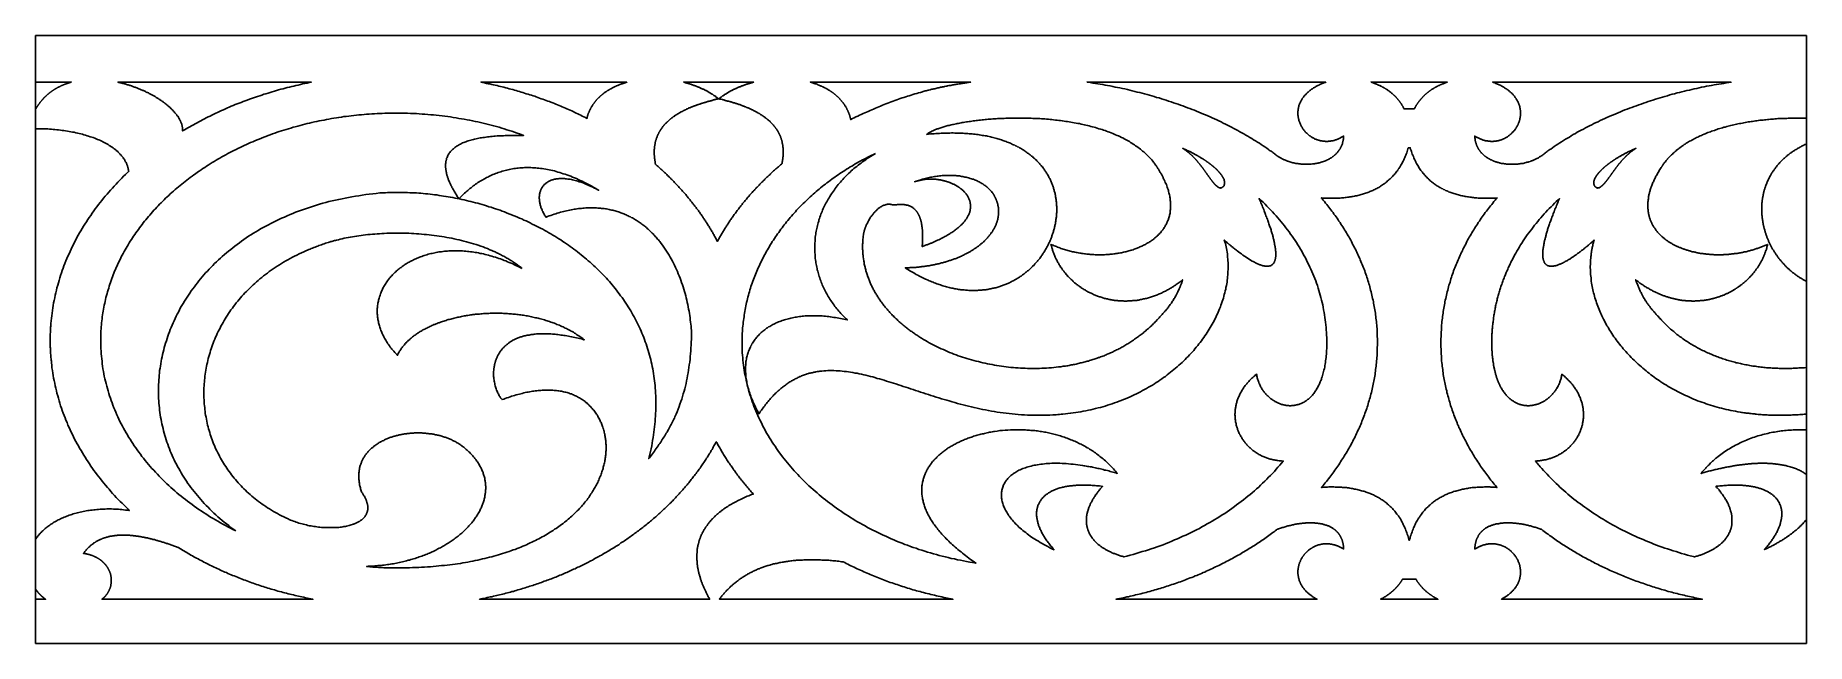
# Model space of a CAD drawing. Extents: x -52 to 65, y -90 to -50.
import ezdxf

# ---------------------------------------------------------------- set-up
doc = ezdxf.new("R2010")
doc.units = 0
doc.header["$MEASUREMENT"] = 0
doc.layers.get('0').update_dxf_attribs({"linetype": 'CONTINUOUS'})
doc.layers.add('LAYER_1', color=18, linetype='CONTINUOUS')

msp = doc.modelspace()

# ---------------------------------------------------------------- linework, layer by layer
for p, q in [((-51.7, -90.12), (-51.7, -50.12)), ((64.75, -90.12), (64.75, -50.12))]:
    msp.add_line(p, q)
at = {"layer": 'LAYER_1'}
for points in [[(64.75, -50.12), (64.74, -50.12), (64.54, -50.12), (64.34, -50.12), (64.14, -50.12), (63.93, -50.12), (63.71, -50.12), (63.49, -50.12), (63.26, -50.12), (63.03, -50.12), (62.79, -50.12), (62.55, -50.12), (62.3, -50.12), (62.05, -50.12), (61.79, -50.12), (61.53, -50.12), (61.27, -50.12), (60.99, -50.12), (60.72, -50.12), (60.44, -50.12), (60.15, -50.12), (59.86, -50.12), (59.57, -50.12), (59.27, -50.12), (58.97, -50.12), (58.66, -50.12), (58.35, -50.12), (58.04, -50.12), (57.72, -50.12), (57.4, -50.12), (57.07, -50.12), (56.74, -50.12), (56.4, -50.12), (56.06, -50.12), (55.72, -50.12), (55.37, -50.12), (55.02, -50.12), (54.67, -50.12), (54.31, -50.12), (53.95, -50.12), (53.58, -50.12), (53.21, -50.12), (52.84, -50.12), (52.47, -50.12), (52.09, -50.12), (51.7, -50.12), (51.32, -50.12), (50.93, -50.12), (50.54, -50.12), (50.14, -50.12), (49.74, -50.12), (49.34, -50.12), (48.93, -50.12), (48.53, -50.12), (48.12, -50.12), (47.7, -50.12), (47.29, -50.12), (46.87, -50.12), (46.44, -50.12), (45.59, -50.12), (44.73, -50.12), (43.86, -50.12), (42.97, -50.12), (42.08, -50.12), (41.18, -50.12), (40.27, -50.12), (39.35, -50.12), (38.43, -50.12), (37.5, -50.12), (36.56, -50.12), (35.61, -50.12), (34.66, -50.12), (33.7, -50.12), (32.73, -50.12), (31.76, -50.12), (30.79, -50.12), (29.81, -50.12), (28.83, -50.12), (27.84, -50.12), (26.85, -50.12), (25.86, -50.12), (23.86, -50.12), (21.86, -50.12), (17.85, -50.12), (15.85, -50.12), (13.85, -50.12), (11.86, -50.12), (10.86, -50.12), (9.88, -50.12), (8.89, -50.12), (7.91, -50.12), (6.93, -50.12), (5.96, -50.12), (4.99, -50.12), (4.03, -50.12), (3.07, -50.12), (2.12, -50.12), (1.17, -50.12), (0.24, -50.12), (-0.7, -50.12), (-1.62, -50.12), (-2.53, -50.12), (-3.44, -50.12), (-4.34, -50.12), (-5.23, -50.12), (-6.11, -50.12), (-6.98, -50.12), (-7.84, -50.12), (-8.26, -50.12), (-8.69, -50.12), (-9.11, -50.12), (-9.53, -50.12), (-9.94, -50.12), (-10.35, -50.12), (-10.76, -50.12), (-11.17, -50.12), (-11.57, -50.12), (-11.97, -50.12), (-12.37, -50.12), (-12.76, -50.12), (-13.15, -50.12), (-13.54, -50.12), (-13.92, -50.12), (-14.31, -50.12), (-14.68, -50.12), (-15.06, -50.12), (-15.43, -50.12), (-15.79, -50.12), (-16.16, -50.12), (-16.52, -50.12), (-16.87, -50.12), (-17.23, -50.12), (-17.57, -50.12), (-17.92, -50.12), (-18.26, -50.12), (-18.6, -50.12), (-18.93, -50.12), (-19.26, -50.12), (-19.58, -50.12), (-19.9, -50.12), (-20.22, -50.12), (-20.53, -50.12), (-20.84, -50.12), (-21.15, -50.12), (-21.45, -50.12), (-21.74, -50.12), (-22.03, -50.12), (-22.32, -50.12), (-22.6, -50.12), (-22.88, -50.12), (-23.15, -50.12), (-23.42, -50.12), (-23.68, -50.12), (-23.94, -50.12), (-24.2, -50.12), (-24.45, -50.12), (-24.69, -50.12), (-24.93, -50.12), (-25.16, -50.12), (-25.39, -50.12), (-25.62, -50.12), (-25.84, -50.12), (-26.05, -50.12), (-26.26, -50.12), (-26.46, -50.12), (-26.66, -50.12), (-26.85, -50.12), (-27.04, -50.12), (-27.22, -50.12), (-27.4, -50.12), (-27.57, -50.12), (-27.73, -50.12), (-27.89, -50.12), (-28.05, -50.12), (-28.2, -50.12), (-28.34, -50.12), (-28.47, -50.12), (-28.61, -50.12), (-28.73, -50.12), (-28.85, -50.12), (-28.96, -50.12), (-29.07, -50.12), (-29.17, -50.12), (-29.26, -50.12), (-29.35, -50.12), (-29.43, -50.12), (-29.51, -50.12), (-29.58, -50.12), (-29.64, -50.12), (-29.7, -50.12), (-29.75, -50.12), (-29.79, -50.12), (-29.83, -50.12), (-29.86, -50.12), (-29.88, -50.12), (-29.9, -50.12), (-29.91, -50.12), (-29.91, -50.12), (-29.92, -50.12), (-29.93, -50.12), (-29.96, -50.12), (-29.99, -50.12), (-30.04, -50.12), (-30.09, -50.12), (-30.15, -50.12), (-30.22, -50.12), (-30.3, -50.12), (-30.39, -50.12), (-30.49, -50.12), (-30.59, -50.12), (-30.71, -50.12), (-30.83, -50.12), (-30.96, -50.12), (-31.1, -50.12), (-31.24, -50.12), (-31.39, -50.12), (-31.56, -50.12), (-31.72, -50.12), (-31.9, -50.12), (-32.08, -50.12), (-32.27, -50.12), (-32.47, -50.12), (-32.67, -50.12), (-32.88, -50.12), (-33.1, -50.12), (-33.32, -50.12), (-33.55, -50.12), (-33.78, -50.12), (-34.02, -50.12), (-34.27, -50.12), (-34.52, -50.12), (-34.78, -50.12), (-35.04, -50.12), (-35.31, -50.12), (-35.58, -50.12), (-35.86, -50.12), (-36.14, -50.12), (-36.43, -50.12), (-36.72, -50.12), (-37.01, -50.12), (-37.31, -50.12), (-37.62, -50.12), (-37.93, -50.12), (-38.24, -50.12), (-38.55, -50.12), (-38.87, -50.12), (-39.2, -50.12), (-39.52, -50.12), (-39.85, -50.12), (-40.18, -50.12), (-40.52, -50.12), (-40.86, -50.12), (-41.54, -50.12), (-42.23, -50.12), (-42.93, -50.12), (-43.64, -50.12), (-44.36, -50.12), (-45.08, -50.12), (-45.8, -50.12), (-47.25, -50.12), (-48.71, -50.12), (-50.16, -50.12), (-50.88, -50.12), (-51.59, -50.12), (-51.7, -50.12)], [(-51.7, -90.12), (-51.18, -90.12), (-50.47, -90.12), (-49.74, -90.12), (-48.29, -90.12), (-46.84, -90.12), (-45.38, -90.12), (-44.66, -90.12), (-43.95, -90.12), (-43.24, -90.12), (-42.53, -90.12), (-41.84, -90.12), (-41.15, -90.12), (-40.47, -90.12), (-40.14, -90.12), (-39.8, -90.12), (-39.48, -90.12), (-39.15, -90.12), (-38.83, -90.12), (-38.51, -90.12), (-38.19, -90.12), (-37.88, -90.12), (-37.57, -90.12), (-37.27, -90.12), (-36.97, -90.12), (-36.68, -90.12), (-36.39, -90.12), (-36.1, -90.12), (-35.82, -90.12), (-35.54, -90.12), (-35.27, -90.12), (-35, -90.12), (-34.74, -90.12), (-34.48, -90.12), (-34.23, -90.12), (-33.99, -90.12), (-33.75, -90.12), (-33.51, -90.12), (-33.29, -90.12), (-33.07, -90.12), (-32.85, -90.12), (-32.64, -90.12), (-32.44, -90.12), (-32.24, -90.12), (-32.06, -90.12), (-31.87, -90.12), (-31.7, -90.12), (-31.53, -90.12), (-31.37, -90.12), (-31.22, -90.12), (-31.08, -90.12), (-30.94, -90.12), (-30.81, -90.12), (-30.69, -90.12), (-30.58, -90.12), (-30.47, -90.12), (-30.38, -90.12), (-30.29, -90.12), (-30.21, -90.12), (-30.14, -90.12), (-30.08, -90.12), (-30.03, -90.12), (-29.99, -90.12), (-29.95, -90.12), (-29.93, -90.12), (-29.92, -90.12), (-29.91, -90.12), (-29.91, -90.12), (-29.9, -90.12), (-29.88, -90.12), (-29.85, -90.12), (-29.82, -90.12), (-29.78, -90.12), (-29.74, -90.12), (-29.68, -90.12), (-29.62, -90.12), (-29.56, -90.12), (-29.49, -90.12), (-29.41, -90.12), (-29.33, -90.12), (-29.24, -90.12), (-29.14, -90.12), (-29.04, -90.12), (-28.93, -90.12), (-28.82, -90.12), (-28.7, -90.12), (-28.57, -90.12), (-28.44, -90.12), (-28.3, -90.12), (-28.15, -90.12), (-28, -90.12), (-27.85, -90.12), (-27.69, -90.12), (-27.52, -90.12), (-27.35, -90.12), (-27.17, -90.12), (-26.99, -90.12), (-26.8, -90.12), (-26.6, -90.12), (-26.4, -90.12), (-26.2, -90.12), (-25.99, -90.12), (-25.77, -90.12), (-25.55, -90.12), (-25.33, -90.12), (-25.1, -90.12), (-24.86, -90.12), (-24.62, -90.12), (-24.37, -90.12), (-24.12, -90.12), (-23.87, -90.12), (-23.61, -90.12), (-23.34, -90.12), (-23.07, -90.12), (-22.8, -90.12), (-22.52, -90.12), (-22.24, -90.12), (-21.95, -90.12), (-21.66, -90.12), (-21.36, -90.12), (-21.06, -90.12), (-20.75, -90.12), (-20.45, -90.12), (-20.13, -90.12), (-19.81, -90.12), (-19.49, -90.12), (-19.17, -90.12), (-18.84, -90.12), (-18.5, -90.12), (-18.16, -90.12), (-17.82, -90.12), (-17.47, -90.12), (-17.13, -90.12), (-16.77, -90.12), (-16.41, -90.12), (-16.05, -90.12), (-15.69, -90.12), (-15.32, -90.12), (-14.95, -90.12), (-14.58, -90.12), (-14.2, -90.12), (-13.82, -90.12), (-13.43, -90.12), (-13.04, -90.12), (-12.65, -90.12), (-12.26, -90.12), (-11.86, -90.12), (-11.46, -90.12), (-11.05, -90.12), (-10.65, -90.12), (-10.24, -90.12), (-9.82, -90.12), (-9.41, -90.12), (-8.99, -90.12), (-8.57, -90.12), (-8.14, -90.12), (-7.72, -90.12), (-6.85, -90.12), (-5.98, -90.12), (-5.1, -90.12), (-4.21, -90.12), (-3.31, -90.12), (-2.4, -90.12), (-1.49, -90.12), (-0.56, -90.12), (0.37, -90.12), (1.31, -90.12), (2.25, -90.12), (3.21, -90.12), (4.16, -90.12), (5.13, -90.12), (6.1, -90.12), (7.07, -90.12), (8.05, -90.12), (9.03, -90.12), (10.02, -90.12), (11.01, -90.12), (12.99, -90.12), (14.99, -90.12), (16.99, -90.12), (19, -90.12), (21, -90.12), (23.01, -90.12), (25, -90.12), (26.99, -90.12), (27.98, -90.12), (28.97, -90.12), (29.95, -90.12), (30.93, -90.12), (31.9, -90.12), (32.87, -90.12), (33.83, -90.12), (34.79, -90.12), (35.74, -90.12), (36.69, -90.12), (37.63, -90.12), (38.56, -90.12), (39.49, -90.12), (40.4, -90.12), (41.31, -90.12), (42.21, -90.12), (43.1, -90.12), (43.98, -90.12), (44.85, -90.12), (45.71, -90.12), (46.14, -90.12), (46.56, -90.12), (46.99, -90.12), (47.4, -90.12), (47.82, -90.12), (48.23, -90.12), (48.64, -90.12), (49.05, -90.12), (49.45, -90.12), (49.86, -90.12), (50.25, -90.12), (50.65, -90.12), (51.04, -90.12), (51.43, -90.12), (51.81, -90.12), (52.19, -90.12), (52.57, -90.12), (52.95, -90.12), (53.32, -90.12), (53.69, -90.12), (54.05, -90.12), (54.41, -90.12), (54.77, -90.12), (55.12, -90.12), (55.47, -90.12), (55.82, -90.12), (56.16, -90.12), (56.5, -90.12), (56.83, -90.12), (57.16, -90.12), (57.49, -90.12), (57.81, -90.12), (58.13, -90.12), (58.44, -90.12), (58.75, -90.12), (59.06, -90.12), (59.36, -90.12), (59.66, -90.12), (59.95, -90.12), (60.24, -90.12), (60.52, -90.12), (60.8, -90.12), (61.07, -90.12), (61.34, -90.12), (61.61, -90.12), (61.87, -90.12), (62.12, -90.12), (62.37, -90.12), (62.62, -90.12), (62.86, -90.12), (63.09, -90.12), (63.32, -90.12), (63.55, -90.12), (63.77, -90.12), (63.99, -90.12), (64.2, -90.12), (64.4, -90.12), (64.6, -90.12), (64.75, -90.12)]]:
    msp.add_lwpolyline(points, dxfattribs=at)
for points in [[(-51.7, -53.19), (-51.7, -53.19), (-51.7, -53.19), (-51.7, -53.19), (-51.7, -53.19), (-51.7, -53.19), (-51.7, -53.19), (-51.7, -53.19), (-51.7, -53.19), (-51.7, -53.19), (-51.7, -53.19), (-51.7, -53.19), (-51.69, -53.19), (-51.69, -53.19), (-51.69, -53.19), (-51.69, -53.19), (-51.69, -53.19), (-51.69, -53.19), (-51.69, -53.19), (-51.69, -53.19), (-51.69, -53.19), (-51.69, -53.19), (-51.69, -53.19), (-51.68, -53.19), (-51.68, -53.19), (-51.68, -53.19), (-51.68, -53.19), (-51.68, -53.19), (-51.68, -53.19), (-51.68, -53.19), (-51.68, -53.19), (-51.67, -53.19), (-51.67, -53.19), (-51.67, -53.19), (-51.67, -53.19), (-51.66, -53.19), (-51.66, -53.19), (-51.65, -53.19), (-51.65, -53.19), (-51.64, -53.19), (-51.64, -53.19), (-51.64, -53.19), (-51.63, -53.19), (-51.63, -53.19), (-51.62, -53.19), (-51.61, -53.19), (-51.61, -53.19), (-51.6, -53.19), (-51.6, -53.19), (-51.59, -53.19), (-51.58, -53.19), (-51.58, -53.19), (-51.57, -53.19), (-51.56, -53.19), (-51.56, -53.19), (-51.55, -53.19), (-51.54, -53.19), (-51.54, -53.19), (-51.53, -53.19), (-51.52, -53.19), (-51.51, -53.19), (-51.51, -53.19), (-51.5, -53.19), (-51.49, -53.19), (-51.48, -53.19), (-51.47, -53.19), (-51.46, -53.19), (-51.46, -53.19), (-51.45, -53.19), (-51.44, -53.19), (-51.43, -53.19), (-51.42, -53.19), (-51.41, -53.19), (-51.4, -53.19), (-51.39, -53.19), (-51.38, -53.19), (-51.37, -53.19), (-51.36, -53.19), (-51.35, -53.19), (-51.34, -53.19), (-51.33, -53.19), (-51.32, -53.19), (-51.31, -53.19), (-51.3, -53.19), (-51.29, -53.19), (-51.28, -53.19), (-51.27, -53.19), (-51.26, -53.19), (-51.24, -53.19), (-51.23, -53.19), (-51.22, -53.19), (-51.21, -53.19), (-51.2, -53.19), (-51.19, -53.19), (-51.18, -53.19), (-51.16, -53.19), (-51.15, -53.19), (-51.14, -53.19), (-51.13, -53.19), (-51.12, -53.19), (-51.1, -53.19), (-51.09, -53.19), (-51.08, -53.19), (-51.07, -53.19), (-51.05, -53.19), (-51.04, -53.19), (-51.03, -53.19), (-51.02, -53.19), (-51, -53.19), (-50.99, -53.19), (-50.98, -53.19), (-50.97, -53.19), (-50.95, -53.19), (-50.94, -53.19), (-50.93, -53.19), (-50.91, -53.19), (-50.9, -53.19), (-50.87, -53.19), (-50.85, -53.19), (-50.82, -53.19), (-50.79, -53.19), (-50.77, -53.19), (-50.74, -53.19), (-50.71, -53.19), (-50.68, -53.19), (-50.66, -53.19), (-50.63, -53.19), (-50.57, -53.19), (-50.52, -53.19), (-50.46, -53.19), (-50.41, -53.19), (-50.38, -53.19), (-50.35, -53.19), (-50.33, -53.19), (-50.3, -53.19), (-50.27, -53.19), (-50.25, -53.19), (-50.22, -53.19), (-50.19, -53.19), (-50.17, -53.19), (-50.14, -53.19), (-50.13, -53.19), (-50.11, -53.19), (-50.1, -53.19), (-50.09, -53.19), (-50.07, -53.19), (-50.06, -53.19), (-50.05, -53.19), (-50.04, -53.19), (-50.02, -53.19), (-50.01, -53.19), (-50, -53.19), (-49.98, -53.19), (-49.97, -53.19), (-49.96, -53.19), (-49.95, -53.19), (-49.94, -53.19), (-49.92, -53.19), (-49.91, -53.19), (-49.9, -53.19), (-49.89, -53.19), (-49.88, -53.19), (-49.86, -53.19), (-49.85, -53.19), (-49.84, -53.19), (-49.83, -53.19), (-49.82, -53.19), (-49.81, -53.19), (-49.8, -53.19), (-49.78, -53.19), (-49.77, -53.19), (-49.76, -53.19), (-49.75, -53.19), (-49.74, -53.19), (-49.73, -53.19), (-49.72, -53.19), (-49.71, -53.19), (-49.7, -53.19), (-49.69, -53.19), (-49.68, -53.19), (-49.67, -53.19), (-49.66, -53.19), (-49.65, -53.19), (-49.64, -53.19), (-49.63, -53.19), (-49.62, -53.19), (-49.61, -53.19), (-49.6, -53.19), (-49.59, -53.19), (-49.58, -53.19), (-49.58, -53.19), (-49.57, -53.19), (-49.56, -53.19), (-49.55, -53.19), (-49.54, -53.19), (-49.53, -53.19), (-49.53, -53.19), (-49.52, -53.19), (-49.51, -53.19), (-49.5, -53.19), (-49.5, -53.19), (-49.49, -53.19), (-49.48, -53.19), (-49.47, -53.19), (-49.47, -53.19), (-49.46, -53.19), (-49.45, -53.19), (-49.45, -53.19), (-49.44, -53.19), (-49.44, -53.19), (-49.43, -53.19), (-49.42, -53.19), (-49.42, -53.19), (-49.41, -53.19), (-49.41, -53.19), (-49.4, -53.19), (-49.4, -53.19), (-49.39, -53.19), (-49.39, -53.19), (-49.39, -53.19), (-49.38, -53.19), (-49.38, -53.19), (-49.37, -53.19), (-49.37, -53.19), (-49.37, -53.19), (-49.37, -53.19), (-49.36, -53.19), (-49.36, -53.19), (-49.36, -53.19), (-49.36, -53.19), (-49.36, -53.19), (-49.36, -53.19), (-49.36, -53.19), (-49.35, -53.19), (-49.35, -53.19), (-49.35, -53.19), (-49.35, -53.19), (-49.35, -53.19), (-49.35, -53.19), (-49.35, -53.19), (-49.35, -53.19), (-49.35, -53.19), (-49.35, -53.19), (-49.35, -53.19), (-49.34, -53.19), (-49.34, -53.19), (-49.34, -53.19), (-49.34, -53.19), (-49.34, -53.19), (-49.34, -53.19), (-49.34, -53.19), (-49.34, -53.19), (-49.34, -53.19), (-49.34, -53.19), (-49.34, -53.19), (-49.34, -53.19), (-49.34, -53.19), (-49.36, -53.2), (-49.39, -53.21), (-49.41, -53.21), (-49.43, -53.22), (-49.45, -53.23), (-49.48, -53.23), (-49.5, -53.24), (-49.52, -53.25), (-49.54, -53.25), (-49.57, -53.26), (-49.59, -53.27), (-49.61, -53.28), (-49.63, -53.28), (-49.65, -53.29), (-49.68, -53.3), (-49.7, -53.31), (-49.72, -53.32), (-49.74, -53.32), (-49.76, -53.33), (-49.78, -53.34), (-49.81, -53.35), (-49.83, -53.36), (-49.85, -53.37), (-49.87, -53.37), (-49.89, -53.38), (-49.91, -53.39), (-49.94, -53.4), (-49.96, -53.41), (-49.98, -53.42), (-50, -53.43), (-50.02, -53.44), (-50.04, -53.45), (-50.06, -53.46), (-50.08, -53.47), (-50.1, -53.48), (-50.12, -53.49), (-50.15, -53.5), (-50.17, -53.51), (-50.19, -53.52), (-50.21, -53.53), (-50.23, -53.54), (-50.25, -53.55), (-50.27, -53.57), (-50.29, -53.58), (-50.31, -53.59), (-50.33, -53.6), (-50.35, -53.61), (-50.37, -53.62), (-50.39, -53.63), (-50.41, -53.65), (-50.43, -53.66), (-50.45, -53.67), (-50.47, -53.68), (-50.49, -53.7), (-50.51, -53.71), (-50.53, -53.72), (-50.55, -53.73), (-50.56, -53.75), (-50.58, -53.76), (-50.6, -53.77), (-50.62, -53.79), (-50.64, -53.8), (-50.66, -53.81), (-50.68, -53.83), (-50.7, -53.84), (-50.72, -53.86), (-50.73, -53.87), (-50.75, -53.88), (-50.77, -53.9), (-50.79, -53.91), (-50.81, -53.93), (-50.83, -53.94), (-50.84, -53.96), (-50.86, -53.97), (-50.88, -53.99), (-50.9, -54), (-50.92, -54.02), (-50.93, -54.03), (-50.95, -54.05), (-50.97, -54.07), (-50.99, -54.08), (-51, -54.1), (-51.02, -54.11), (-51.04, -54.13), (-51.05, -54.15), (-51.07, -54.16), (-51.09, -54.18), (-51.11, -54.2), (-51.12, -54.22), (-51.14, -54.23), (-51.16, -54.25), (-51.17, -54.27), (-51.19, -54.29), (-51.2, -54.3), (-51.22, -54.32), (-51.24, -54.34), (-51.25, -54.36), (-51.27, -54.38), (-51.28, -54.39), (-51.3, -54.41), (-51.32, -54.43), (-51.33, -54.45), (-51.35, -54.47), (-51.36, -54.49), (-51.38, -54.51), (-51.39, -54.53), (-51.41, -54.55), (-51.42, -54.57), (-51.44, -54.59), (-51.45, -54.61), (-51.47, -54.63), (-51.48, -54.65), (-51.5, -54.67), (-51.51, -54.69), (-51.52, -54.71), (-51.54, -54.73), (-51.55, -54.75), (-51.57, -54.77), (-51.58, -54.79), (-51.59, -54.82), (-51.61, -54.84), (-51.62, -54.86), (-51.63, -54.88), (-51.65, -54.9), (-51.66, -54.93), (-51.67, -54.95), (-51.69, -54.97), (-51.7, -54.99), (-51.7, -54.99), (-51.7, -54.99), (-51.7, -54.99), (-51.7, -54.99), (-51.7, -54.99), (-51.7, -54.99), (-51.7, -54.99), (-51.7, -54.99), (-51.7, -54.99), (-51.7, -54.99), (-51.7, -54.98), (-51.7, -54.98), (-51.7, -54.98), (-51.7, -54.98), (-51.7, -54.98), (-51.7, -54.97), (-51.7, -54.97), (-51.7, -54.97), (-51.7, -54.96), (-51.7, -54.96), (-51.7, -54.96), (-51.7, -54.96), (-51.7, -54.95), (-51.7, -54.95), (-51.7, -54.94), (-51.7, -54.94), (-51.7, -54.94), (-51.7, -54.93), (-51.7, -54.93), (-51.7, -54.92), (-51.7, -54.92), (-51.7, -54.92), (-51.7, -54.91), (-51.7, -54.91), (-51.7, -54.9), (-51.7, -54.9), (-51.7, -54.89), (-51.7, -54.89), (-51.7, -54.88), (-51.7, -54.88), (-51.7, -54.87), (-51.7, -54.86), (-51.7, -54.86), (-51.7, -54.85), (-51.7, -54.85), (-51.7, -54.84), (-51.7, -54.83), (-51.7, -54.83), (-51.7, -54.82), (-51.7, -54.81), (-51.7, -54.81), (-51.7, -54.8), (-51.7, -54.79), (-51.7, -54.79), (-51.7, -54.78), (-51.7, -54.77), (-51.7, -54.77), (-51.7, -54.76), (-51.7, -54.75), (-51.7, -54.74), (-51.7, -54.74), (-51.7, -54.73), (-51.7, -54.72), (-51.7, -54.71), (-51.7, -54.7), (-51.7, -54.7), (-51.7, -54.69), (-51.7, -54.68), (-51.7, -54.67), (-51.7, -54.66), (-51.7, -54.65), (-51.7, -54.65), (-51.7, -54.64), (-51.7, -54.63), (-51.7, -54.62), (-51.7, -54.61), (-51.7, -54.6), (-51.7, -54.59), (-51.7, -54.58), (-51.7, -54.58), (-51.7, -54.57), (-51.7, -54.56), (-51.7, -54.55), (-51.7, -54.54), (-51.7, -54.53), (-51.7, -54.52), (-51.7, -54.51), (-51.7, -54.5), (-51.7, -54.49), (-51.7, -54.48), (-51.7, -54.47), (-51.7, -54.46), (-51.7, -54.44), (-51.7, -54.42), (-51.7, -54.4), (-51.7, -54.38), (-51.7, -54.36), (-51.7, -54.34), (-51.7, -54.32), (-51.7, -54.3), (-51.7, -54.28), (-51.7, -54.26), (-51.7, -54.24), (-51.7, -54.22), (-51.7, -54.2), (-51.7, -54.18), (-51.7, -54.14), (-51.7, -54.09), (-51.7, -54.05), (-51.7, -54.01), (-51.7, -53.99), (-51.7, -53.97), (-51.7, -53.95), (-51.7, -53.93), (-51.7, -53.91), (-51.7, -53.88), (-51.7, -53.86), (-51.7, -53.84), (-51.7, -53.82), (-51.7, -53.8), (-51.7, -53.78), (-51.7, -53.76), (-51.7, -53.74), (-51.7, -53.72), (-51.7, -53.71), (-51.7, -53.7), (-51.7, -53.7), (-51.7, -53.69), (-51.7, -53.68), (-51.7, -53.67), (-51.7, -53.66), (-51.7, -53.65), (-51.7, -53.64), (-51.7, -53.63), (-51.7, -53.62), (-51.7, -53.61), (-51.7, -53.6), (-51.7, -53.59), (-51.7, -53.58), (-51.7, -53.58), (-51.7, -53.57), (-51.7, -53.56), (-51.7, -53.55), (-51.7, -53.54), (-51.7, -53.53), (-51.7, -53.52), (-51.7, -53.52), (-51.7, -53.51), (-51.7, -53.5), (-51.7, -53.49), (-51.7, -53.48), (-51.7, -53.48), (-51.7, -53.47), (-51.7, -53.46), (-51.7, -53.45), (-51.7, -53.44), (-51.7, -53.44), (-51.7, -53.43), (-51.7, -53.42), (-51.7, -53.41), (-51.7, -53.41), (-51.7, -53.4), (-51.7, -53.39), (-51.7, -53.39), (-51.7, -53.38), (-51.7, -53.37), (-51.7, -53.37), (-51.7, -53.36), (-51.7, -53.35), (-51.7, -53.35), (-51.7, -53.34), (-51.7, -53.34), (-51.7, -53.33), (-51.7, -53.32), (-51.7, -53.32), (-51.7, -53.31), (-51.7, -53.31), (-51.7, -53.3), (-51.7, -53.3), (-51.7, -53.29), (-51.7, -53.29), (-51.7, -53.28), (-51.7, -53.28), (-51.7, -53.27), (-51.7, -53.27), (-51.7, -53.26), (-51.7, -53.26), (-51.7, -53.25), (-51.7, -53.25), (-51.7, -53.25), (-51.7, -53.24), (-51.7, -53.24), (-51.7, -53.24), (-51.7, -53.23), (-51.7, -53.23), (-51.7, -53.23), (-51.7, -53.22), (-51.7, -53.22), (-51.7, -53.22), (-51.7, -53.21), (-51.7, -53.21), (-51.7, -53.21), (-51.7, -53.21), (-51.7, -53.21), (-51.7, -53.2), (-51.7, -53.2), (-51.7, -53.2), (-51.7, -53.2), (-51.7, -53.2), (-51.7, -53.2), (-51.7, -53.2), (-51.7, -53.2), (-51.7, -53.2), (-51.7, -53.19), (-51.7, -53.19)], [(-33.55, -53.19), (-33.7, -53.22), (-33.84, -53.25), (-33.99, -53.28), (-34.13, -53.31), (-34.28, -53.35), (-34.42, -53.38), (-34.57, -53.41), (-34.71, -53.45), (-34.85, -53.48), (-35, -53.52), (-35.14, -53.55), (-35.28, -53.59), (-35.42, -53.63), (-35.57, -53.66), (-35.71, -53.7), (-35.85, -53.74), (-35.99, -53.78), (-36.13, -53.82), (-36.27, -53.86), (-36.4, -53.91), (-36.54, -53.95), (-36.68, -53.99), (-36.82, -54.04), (-36.95, -54.08), (-37.09, -54.13), (-37.23, -54.17), (-37.36, -54.22), (-37.5, -54.27), (-37.63, -54.32), (-37.77, -54.37), (-37.9, -54.42), (-38.03, -54.47), (-38.17, -54.52), (-38.3, -54.57), (-38.43, -54.62), (-38.56, -54.67), (-38.69, -54.73), (-38.82, -54.78), (-38.95, -54.84), (-39.08, -54.89), (-39.21, -54.95), (-39.34, -55), (-39.46, -55.06), (-39.59, -55.12), (-39.72, -55.18), (-39.84, -55.24), (-39.97, -55.3), (-40.09, -55.36), (-40.22, -55.42), (-40.34, -55.48), (-40.47, -55.54), (-40.59, -55.6), (-40.71, -55.67), (-40.83, -55.73), (-40.95, -55.8), (-41.07, -55.86), (-41.19, -55.93), (-41.31, -55.99), (-41.43, -56.06), (-41.55, -56.13), (-41.67, -56.19), (-41.78, -56.26), (-41.9, -56.33), (-42.02, -56.4), (-42.02, -56.37), (-42.02, -56.34), (-42.02, -56.31), (-42.02, -56.28), (-42.02, -56.25), (-42.02, -56.22), (-42.03, -56.19), (-42.03, -56.16), (-42.04, -56.13), (-42.04, -56.1), (-42.05, -56.07), (-42.06, -56.04), (-42.07, -56.01), (-42.07, -55.98), (-42.08, -55.95), (-42.09, -55.92), (-42.11, -55.89), (-42.12, -55.86), (-42.13, -55.83), (-42.14, -55.8), (-42.16, -55.77), (-42.17, -55.74), (-42.18, -55.71), (-42.2, -55.68), (-42.22, -55.65), (-42.23, -55.62), (-42.25, -55.59), (-42.27, -55.56), (-42.29, -55.52), (-42.3, -55.49), (-42.32, -55.46), (-42.34, -55.43), (-42.37, -55.4), (-42.39, -55.37), (-42.41, -55.34), (-42.43, -55.31), (-42.46, -55.28), (-42.48, -55.25), (-42.5, -55.22), (-42.53, -55.2), (-42.55, -55.17), (-42.58, -55.14), (-42.61, -55.11), (-42.63, -55.08), (-42.66, -55.05), (-42.69, -55.02), (-42.72, -54.99), (-42.75, -54.96), (-42.78, -54.93), (-42.81, -54.9), (-42.84, -54.87), (-42.87, -54.84), (-42.9, -54.82), (-42.93, -54.79), (-42.96, -54.76), (-43, -54.73), (-43.03, -54.7), (-43.07, -54.67), (-43.1, -54.65), (-43.13, -54.62), (-43.17, -54.59), (-43.21, -54.56), (-43.24, -54.54), (-43.28, -54.51), (-43.32, -54.48), (-43.35, -54.45), (-43.39, -54.43), (-43.43, -54.4), (-43.47, -54.37), (-43.51, -54.35), (-43.55, -54.32), (-43.59, -54.3), (-43.63, -54.27), (-43.67, -54.24), (-43.71, -54.22), (-43.75, -54.19), (-43.79, -54.17), (-43.83, -54.14), (-43.88, -54.12), (-43.92, -54.09), (-43.96, -54.07), (-44.01, -54.05), (-44.05, -54.02), (-44.09, -54), (-44.14, -53.97), (-44.18, -53.95), (-44.23, -53.93), (-44.27, -53.9), (-44.32, -53.88), (-44.36, -53.86), (-44.41, -53.84), (-44.46, -53.81), (-44.5, -53.79), (-44.55, -53.77), (-44.6, -53.75), (-44.65, -53.73), (-44.69, -53.71), (-44.74, -53.69), (-44.79, -53.67), (-44.84, -53.65), (-44.89, -53.63), (-44.94, -53.61), (-44.99, -53.59), (-45.04, -53.57), (-45.09, -53.55), (-45.14, -53.53), (-45.19, -53.51), (-45.24, -53.49), (-45.29, -53.48), (-45.34, -53.46), (-45.39, -53.44), (-45.44, -53.42), (-45.49, -53.41), (-45.54, -53.39), (-45.59, -53.37), (-45.65, -53.36), (-45.7, -53.34), (-45.75, -53.33), (-45.8, -53.31), (-45.85, -53.3), (-45.91, -53.28), (-45.96, -53.27), (-46.01, -53.26), (-46.06, -53.24), (-46.12, -53.23), (-46.17, -53.22), (-46.22, -53.21), (-46.28, -53.19), (-46.28, -53.19), (-46.28, -53.19), (-46.28, -53.19), (-46.27, -53.19), (-46.27, -53.19), (-46.27, -53.19), (-46.27, -53.19), (-46.27, -53.19), (-46.26, -53.19), (-46.26, -53.19), (-46.26, -53.19), (-46.26, -53.19), (-46.25, -53.19), (-46.25, -53.19), (-46.24, -53.19), (-46.24, -53.19), (-46.24, -53.19), (-46.23, -53.19), (-46.23, -53.19), (-46.22, -53.19), (-46.21, -53.19), (-46.21, -53.19), (-46.2, -53.19), (-46.2, -53.19), (-46.19, -53.19), (-46.18, -53.19), (-46.17, -53.19), (-46.17, -53.19), (-46.16, -53.19), (-46.15, -53.19), (-46.14, -53.19), (-46.13, -53.19), (-46.12, -53.19), (-46.1, -53.19), (-46.08, -53.19), (-46.06, -53.19), (-46.03, -53.19), (-46.01, -53.19), (-45.99, -53.19), (-45.96, -53.19), (-45.94, -53.19), (-45.91, -53.19), (-45.88, -53.19), (-45.85, -53.19), (-45.82, -53.19), (-45.79, -53.19), (-45.76, -53.19), (-45.73, -53.19), (-45.7, -53.19), (-45.66, -53.19), (-45.63, -53.19), (-45.59, -53.19), (-45.56, -53.19), (-45.52, -53.19), (-45.48, -53.19), (-45.44, -53.19), (-45.4, -53.19), (-45.36, -53.19), (-45.32, -53.19), (-45.28, -53.19), (-45.23, -53.19), (-45.19, -53.19), (-45.15, -53.19), (-45.1, -53.19), (-45.06, -53.19), (-45.01, -53.19), (-44.96, -53.19), (-44.91, -53.19), (-44.87, -53.19), (-44.82, -53.19), (-44.77, -53.19), (-44.72, -53.19), (-44.66, -53.19), (-44.61, -53.19), (-44.56, -53.19), (-44.51, -53.19), (-44.45, -53.19), (-44.4, -53.19), (-44.34, -53.19), (-44.29, -53.19), (-44.23, -53.19), (-44.17, -53.19), (-44.12, -53.19), (-44.06, -53.19), (-44, -53.19), (-43.94, -53.19), (-43.88, -53.19), (-43.82, -53.19), (-43.76, -53.19), (-43.7, -53.19), (-43.64, -53.19), (-43.58, -53.19), (-43.51, -53.19), (-43.45, -53.19), (-43.39, -53.19), (-43.32, -53.19), (-43.26, -53.19), (-43.2, -53.19), (-43.13, -53.19), (-43.06, -53.19), (-43, -53.19), (-42.93, -53.19), (-42.87, -53.19), (-42.8, -53.19), (-42.73, -53.19), (-42.66, -53.19), (-42.6, -53.19), (-42.53, -53.19), (-42.46, -53.19), (-42.39, -53.19), (-42.32, -53.19), (-42.25, -53.19), (-42.18, -53.19), (-42.11, -53.19), (-42.04, -53.19), (-41.97, -53.19), (-41.82, -53.19), (-41.68, -53.19), (-41.54, -53.19), (-41.39, -53.19), (-41.25, -53.19), (-41.1, -53.19), (-40.95, -53.19), (-40.8, -53.19), (-40.66, -53.19), (-40.51, -53.19), (-40.21, -53.19), (-39.91, -53.19), (-39.61, -53.19), (-39.32, -53.19), (-39.17, -53.19), (-39.02, -53.19), (-38.87, -53.19), (-38.73, -53.19), (-38.58, -53.19), (-38.43, -53.19), (-38.29, -53.19), (-38.14, -53.19), (-38, -53.19), (-37.86, -53.19), (-37.79, -53.19), (-37.72, -53.19), (-37.65, -53.19), (-37.58, -53.19), (-37.51, -53.19), (-37.44, -53.19), (-37.37, -53.19), (-37.3, -53.19), (-37.23, -53.19), (-37.16, -53.19), (-37.09, -53.19), (-37.03, -53.19), (-36.96, -53.19), (-36.89, -53.19), (-36.83, -53.19), (-36.76, -53.19), (-36.7, -53.19), (-36.63, -53.19), (-36.57, -53.19), (-36.5, -53.19), (-36.44, -53.19), (-36.37, -53.19), (-36.31, -53.19), (-36.25, -53.19), (-36.19, -53.19), (-36.12, -53.19), (-36.06, -53.19), (-36, -53.19), (-35.94, -53.19), (-35.88, -53.19), (-35.82, -53.19), (-35.77, -53.19), (-35.71, -53.19), (-35.65, -53.19), (-35.59, -53.19), (-35.54, -53.19), (-35.48, -53.19), (-35.43, -53.19), (-35.37, -53.19), (-35.32, -53.19), (-35.27, -53.19), (-35.21, -53.19), (-35.16, -53.19), (-35.11, -53.19), (-35.06, -53.19), (-35.01, -53.19), (-34.96, -53.19), (-34.91, -53.19), (-34.86, -53.19), (-34.82, -53.19), (-34.77, -53.19), (-34.72, -53.19), (-34.68, -53.19), (-34.63, -53.19), (-34.59, -53.19), (-34.55, -53.19), (-34.51, -53.19), (-34.46, -53.19), (-34.42, -53.19), (-34.38, -53.19), (-34.35, -53.19), (-34.31, -53.19), (-34.27, -53.19), (-34.23, -53.19), (-34.2, -53.19), (-34.16, -53.19), (-34.13, -53.19), (-34.1, -53.19), (-34.06, -53.19), (-34.03, -53.19), (-34, -53.19), (-33.97, -53.19), (-33.94, -53.19), (-33.92, -53.19), (-33.89, -53.19), (-33.86, -53.19), (-33.84, -53.19), (-33.81, -53.19), (-33.79, -53.19), (-33.77, -53.19), (-33.75, -53.19), (-33.73, -53.19), (-33.71, -53.19), (-33.69, -53.19), (-33.68, -53.19), (-33.67, -53.19), (-33.67, -53.19), (-33.66, -53.19), (-33.65, -53.19), (-33.64, -53.19), (-33.64, -53.19), (-33.63, -53.19), (-33.62, -53.19), (-33.62, -53.19), (-33.61, -53.19), (-33.61, -53.19), (-33.6, -53.19), (-33.59, -53.19), (-33.59, -53.19), (-33.59, -53.19), (-33.58, -53.19), (-33.58, -53.19), (-33.57, -53.19), (-33.57, -53.19), (-33.57, -53.19), (-33.56, -53.19), (-33.56, -53.19), (-33.56, -53.19), (-33.56, -53.19), (-33.55, -53.19), (-33.55, -53.19), (-33.55, -53.19), (-33.55, -53.19), (-33.55, -53.19), (-33.55, -53.19)], [(-12.81, -53.19), (-12.87, -53.21), (-12.93, -53.23), (-12.99, -53.25), (-13.05, -53.27), (-13.11, -53.29), (-13.17, -53.31), (-13.2, -53.32), (-13.22, -53.33), (-13.25, -53.34), (-13.28, -53.35), (-13.31, -53.36), (-13.34, -53.37), (-13.37, -53.39), (-13.4, -53.4), (-13.42, -53.41), (-13.45, -53.42), (-13.48, -53.43), (-13.51, -53.44), (-13.53, -53.46), (-13.56, -53.47), (-13.59, -53.48), (-13.62, -53.5), (-13.64, -53.51), (-13.67, -53.52), (-13.7, -53.53), (-13.72, -53.55), (-13.75, -53.56), (-13.78, -53.58), (-13.8, -53.59), (-13.83, -53.6), (-13.86, -53.62), (-13.88, -53.63), (-13.91, -53.65), (-13.93, -53.66), (-13.96, -53.68), (-13.98, -53.69), (-14.01, -53.71), (-14.03, -53.72), (-14.06, -53.74), (-14.08, -53.75), (-14.11, -53.77), (-14.13, -53.78), (-14.15, -53.8), (-14.18, -53.82), (-14.2, -53.83), (-14.23, -53.85), (-14.25, -53.87), (-14.27, -53.88), (-14.3, -53.9), (-14.32, -53.92), (-14.34, -53.94), (-14.36, -53.95), (-14.39, -53.97), (-14.41, -53.99), (-14.43, -54.01), (-14.45, -54.02), (-14.47, -54.04), (-14.5, -54.06), (-14.52, -54.08), (-14.54, -54.1), (-14.56, -54.12), (-14.58, -54.14), (-14.6, -54.16), (-14.62, -54.18), (-14.64, -54.19), (-14.66, -54.21), (-14.68, -54.23), (-14.7, -54.25), (-14.72, -54.27), (-14.74, -54.29), (-14.76, -54.32), (-14.78, -54.34), (-14.8, -54.36), (-14.82, -54.38), (-14.83, -54.4), (-14.85, -54.42), (-14.87, -54.44), (-14.89, -54.46), (-14.9, -54.48), (-14.92, -54.51), (-14.94, -54.53), (-14.96, -54.55), (-14.97, -54.57), (-14.99, -54.6), (-15, -54.62), (-15.02, -54.64), (-15.04, -54.66), (-15.05, -54.69), (-15.07, -54.71), (-15.08, -54.73), (-15.1, -54.76), (-15.11, -54.78), (-15.13, -54.81), (-15.14, -54.83), (-15.15, -54.85), (-15.17, -54.88), (-15.18, -54.9), (-15.2, -54.93), (-15.21, -54.95), (-15.22, -54.98), (-15.23, -55), (-15.25, -55.03), (-15.26, -55.05), (-15.27, -55.08), (-15.28, -55.11), (-15.29, -55.13), (-15.3, -55.16), (-15.31, -55.18), (-15.33, -55.21), (-15.34, -55.24), (-15.35, -55.26), (-15.36, -55.29), (-15.37, -55.32), (-15.37, -55.34), (-15.38, -55.37), (-15.39, -55.4), (-15.4, -55.43), (-15.41, -55.46), (-15.42, -55.48), (-15.43, -55.51), (-15.43, -55.54), (-15.44, -55.57), (-15.54, -55.52), (-15.64, -55.47), (-15.74, -55.42), (-15.84, -55.37), (-15.94, -55.32), (-16.04, -55.27), (-16.14, -55.23), (-16.24, -55.18), (-16.34, -55.13), (-16.44, -55.08), (-16.54, -55.04), (-16.65, -54.99), (-16.75, -54.95), (-16.85, -54.9), (-16.96, -54.86), (-17.06, -54.81), (-17.16, -54.77), (-17.27, -54.73), (-17.37, -54.68), (-17.48, -54.64), (-17.58, -54.6), (-17.69, -54.56), (-17.8, -54.51), (-17.9, -54.47), (-18.01, -54.43), (-18.12, -54.39), (-18.22, -54.35), (-18.33, -54.31), (-18.44, -54.28), (-18.55, -54.24), (-18.66, -54.2), (-18.77, -54.16), (-18.87, -54.12), (-18.98, -54.09), (-19.09, -54.05), (-19.2, -54.02), (-19.31, -53.98), (-19.43, -53.95), (-19.54, -53.91), (-19.65, -53.88), (-19.76, -53.84), (-19.87, -53.81), (-19.98, -53.78), (-20.1, -53.74), (-20.21, -53.71), (-20.32, -53.68), (-20.44, -53.65), (-20.55, -53.62), (-20.66, -53.59), (-20.78, -53.56), (-20.89, -53.53), (-21.01, -53.5), (-21.12, -53.47), (-21.24, -53.45), (-21.35, -53.42), (-21.47, -53.39), (-21.59, -53.37), (-21.7, -53.34), (-21.82, -53.31), (-21.94, -53.29), (-22.05, -53.27), (-22.17, -53.24), (-22.29, -53.22), (-22.41, -53.19), (-22.41, -53.19), (-22.41, -53.19), (-22.41, -53.19), (-22.4, -53.19), (-22.4, -53.19), (-22.4, -53.19), (-22.4, -53.19), (-22.4, -53.19), (-22.4, -53.19), (-22.4, -53.19), (-22.39, -53.19), (-22.39, -53.19), (-22.39, -53.19), (-22.39, -53.19), (-22.38, -53.19), (-22.38, -53.19), (-22.38, -53.19), (-22.37, -53.19), (-22.37, -53.19), (-22.36, -53.19), (-22.36, -53.19), (-22.36, -53.19), (-22.35, -53.19), (-22.35, -53.19), (-22.34, -53.19), (-22.33, -53.19), (-22.33, -53.19), (-22.32, -53.19), (-22.32, -53.19), (-22.31, -53.19), (-22.31, -53.19), (-22.3, -53.19), (-22.29, -53.19), (-22.27, -53.19), (-22.26, -53.19), (-22.24, -53.19), (-22.22, -53.19), (-22.21, -53.19), (-22.19, -53.19), (-22.17, -53.19), (-22.15, -53.19), (-22.13, -53.19), (-22.11, -53.19), (-22.09, -53.19), (-22.07, -53.19), (-22.04, -53.19), (-22.02, -53.19), (-21.99, -53.19), (-21.97, -53.19), (-21.94, -53.19), (-21.92, -53.19), (-21.89, -53.19), (-21.86, -53.19), (-21.84, -53.19), (-21.81, -53.19), (-21.78, -53.19), (-21.75, -53.19), (-21.72, -53.19), (-21.69, -53.19), (-21.65, -53.19), (-21.62, -53.19), (-21.59, -53.19), (-21.55, -53.19), (-21.52, -53.19), (-21.49, -53.19), (-21.45, -53.19), (-21.42, -53.19), (-21.38, -53.19), (-21.34, -53.19), (-21.31, -53.19), (-21.27, -53.19), (-21.23, -53.19), (-21.19, -53.19), (-21.15, -53.19), (-21.11, -53.19), (-21.07, -53.19), (-21.03, -53.19), (-20.99, -53.19), (-20.95, -53.19), (-20.91, -53.19), (-20.86, -53.19), (-20.82, -53.19), (-20.78, -53.19), (-20.73, -53.19), (-20.69, -53.19), (-20.65, -53.19), (-20.6, -53.19), (-20.56, -53.19), (-20.51, -53.19), (-20.46, -53.19), (-20.42, -53.19), (-20.37, -53.19), (-20.32, -53.19), (-20.28, -53.19), (-20.23, -53.19), (-20.18, -53.19), (-20.13, -53.19), (-20.08, -53.19), (-20.03, -53.19), (-19.98, -53.19), (-19.93, -53.19), (-19.88, -53.19), (-19.83, -53.19), (-19.78, -53.19), (-19.73, -53.19), (-19.68, -53.19), (-19.63, -53.19), (-19.58, -53.19), (-19.53, -53.19), (-19.47, -53.19), (-19.42, -53.19), (-19.37, -53.19), (-19.32, -53.19), (-19.26, -53.19), (-19.21, -53.19), (-19.16, -53.19), (-19.05, -53.19), (-18.94, -53.19), (-18.83, -53.19), (-18.72, -53.19), (-18.61, -53.19), (-18.5, -53.19), (-18.39, -53.19), (-18.28, -53.19), (-18.17, -53.19), (-18.06, -53.19), (-17.83, -53.19), (-17.61, -53.19), (-17.38, -53.19), (-17.16, -53.19), (-17.05, -53.19), (-16.93, -53.19), (-16.82, -53.19), (-16.71, -53.19), (-16.6, -53.19), (-16.49, -53.19), (-16.38, -53.19), (-16.27, -53.19), (-16.17, -53.19), (-16.06, -53.19), (-16, -53.19), (-15.95, -53.19), (-15.9, -53.19), (-15.85, -53.19), (-15.79, -53.19), (-15.74, -53.19), (-15.69, -53.19), (-15.64, -53.19), (-15.58, -53.19), (-15.53, -53.19), (-15.48, -53.19), (-15.43, -53.19), (-15.38, -53.19), (-15.33, -53.19), (-15.28, -53.19), (-15.23, -53.19), (-15.18, -53.19), (-15.13, -53.19), (-15.08, -53.19), (-15.03, -53.19), (-14.99, -53.19), (-14.94, -53.19), (-14.89, -53.19), (-14.84, -53.19), (-14.8, -53.19), (-14.75, -53.19), (-14.7, -53.19), (-14.66, -53.19), (-14.61, -53.19), (-14.57, -53.19), (-14.52, -53.19), (-14.48, -53.19), (-14.44, -53.19), (-14.39, -53.19), (-14.35, -53.19), (-14.31, -53.19), (-14.27, -53.19), (-14.22, -53.19), (-14.18, -53.19), (-14.14, -53.19), (-14.1, -53.19), (-14.06, -53.19), (-14.02, -53.19), (-13.99, -53.19), (-13.95, -53.19), (-13.91, -53.19), (-13.87, -53.19), (-13.84, -53.19), (-13.8, -53.19), (-13.76, -53.19), (-13.73, -53.19), (-13.69, -53.19), (-13.66, -53.19), (-13.63, -53.19), (-13.59, -53.19), (-13.56, -53.19), (-13.53, -53.19), (-13.5, -53.19), (-13.47, -53.19), (-13.44, -53.19), (-13.41, -53.19), (-13.38, -53.19), (-13.35, -53.19), (-13.32, -53.19), (-13.3, -53.19), (-13.27, -53.19), (-13.25, -53.19), (-13.22, -53.19), (-13.2, -53.19), (-13.17, -53.19), (-13.15, -53.19), (-13.13, -53.19), (-13.11, -53.19), (-13.09, -53.19), (-13.07, -53.19), (-13.05, -53.19), (-13.03, -53.19), (-13.01, -53.19), (-12.99, -53.19), (-12.98, -53.19), (-12.96, -53.19), (-12.94, -53.19), (-12.93, -53.19), (-12.92, -53.19), (-12.91, -53.19), (-12.9, -53.19), (-12.9, -53.19), (-12.89, -53.19), (-12.89, -53.19), (-12.88, -53.19), (-12.88, -53.19), (-12.87, -53.19), (-12.87, -53.19), (-12.86, -53.19), (-12.86, -53.19), (-12.85, -53.19), (-12.85, -53.19), (-12.84, -53.19), (-12.84, -53.19), (-12.84, -53.19), (-12.83, -53.19), (-12.83, -53.19), (-12.83, -53.19), (-12.82, -53.19), (-12.82, -53.19), (-12.82, -53.19), (-12.82, -53.19), (-12.82, -53.19), (-12.81, -53.19), (-12.81, -53.19), (-12.81, -53.19), (-12.81, -53.19), (-12.81, -53.19), (-12.81, -53.19), (-12.81, -53.19)], [(-4.47, -53.19), (-4.51, -53.2), (-4.55, -53.22), (-4.59, -53.23), (-4.63, -53.24), (-4.67, -53.25), (-4.71, -53.26), (-4.75, -53.27), (-4.79, -53.28), (-4.82, -53.29), (-4.86, -53.31), (-4.9, -53.32), (-4.94, -53.33), (-4.98, -53.34), (-5.02, -53.36), (-5.06, -53.37), (-5.1, -53.38), (-5.13, -53.4), (-5.17, -53.41), (-5.21, -53.43), (-5.25, -53.44), (-5.29, -53.46), (-5.32, -53.47), (-5.36, -53.49), (-5.4, -53.5), (-5.44, -53.52), (-5.47, -53.53), (-5.51, -53.55), (-5.55, -53.56), (-5.58, -53.58), (-5.62, -53.6), (-5.66, -53.61), (-5.69, -53.63), (-5.73, -53.65), (-5.77, -53.66), (-5.8, -53.68), (-5.84, -53.7), (-5.87, -53.72), (-5.91, -53.74), (-5.95, -53.75), (-5.98, -53.77), (-6.02, -53.79), (-6.05, -53.81), (-6.09, -53.83), (-6.12, -53.85), (-6.15, -53.87), (-6.19, -53.89), (-6.22, -53.91), (-6.26, -53.93), (-6.29, -53.95), (-6.32, -53.97), (-6.36, -53.99), (-6.39, -54.01), (-6.42, -54.04), (-6.46, -54.06), (-6.49, -54.08), (-6.52, -54.1), (-6.55, -54.12), (-6.59, -54.15), (-6.62, -54.17), (-6.65, -54.19), (-6.68, -54.21), (-6.71, -54.24), (-6.74, -54.26), (-6.77, -54.28), (-6.8, -54.26), (-6.84, -54.24), (-6.87, -54.21), (-6.9, -54.19), (-6.93, -54.17), (-6.96, -54.15), (-6.99, -54.12), (-7.02, -54.1), (-7.06, -54.08), (-7.09, -54.06), (-7.12, -54.04), (-7.15, -54.01), (-7.19, -53.99), (-7.22, -53.97), (-7.25, -53.95), (-7.29, -53.93), (-7.32, -53.91), (-7.36, -53.89), (-7.39, -53.87), (-7.42, -53.85), (-7.46, -53.83), (-7.49, -53.81), (-7.53, -53.79), (-7.56, -53.77), (-7.6, -53.75), (-7.63, -53.74), (-7.67, -53.72), (-7.7, -53.7), (-7.74, -53.68), (-7.78, -53.66), (-7.81, -53.65), (-7.85, -53.63), (-7.88, -53.61), (-7.92, -53.6), (-7.96, -53.58), (-7.99, -53.56), (-8.03, -53.55), (-8.07, -53.53), (-8.11, -53.52), (-8.14, -53.5), (-8.18, -53.49), (-8.22, -53.47), (-8.26, -53.46), (-8.29, -53.44), (-8.33, -53.43), (-8.37, -53.41), (-8.41, -53.4), (-8.45, -53.39), (-8.48, -53.37), (-8.52, -53.36), (-8.56, -53.35), (-8.6, -53.33), (-8.64, -53.32), (-8.68, -53.31), (-8.72, -53.29), (-8.75, -53.28), (-8.79, -53.27), (-8.83, -53.26), (-8.87, -53.25), (-8.91, -53.24), (-8.95, -53.23), (-8.99, -53.22), (-9.03, -53.2), (-9.07, -53.19), (-9.07, -53.19), (-9.07, -53.19), (-9.07, -53.19), (-9.07, -53.19), (-9.07, -53.19), (-9.07, -53.19), (-9.07, -53.19), (-9.07, -53.19), (-9.07, -53.19), (-9.06, -53.19), (-9.06, -53.19), (-9.06, -53.19), (-9.06, -53.19), (-9.06, -53.19), (-9.06, -53.19), (-9.06, -53.19), (-9.05, -53.19), (-9.05, -53.19), (-9.05, -53.19), (-9.05, -53.19), (-9.05, -53.19), (-9.04, -53.19), (-9.04, -53.19), (-9.04, -53.19), (-9.04, -53.19), (-9.04, -53.19), (-9.03, -53.19), (-9.03, -53.19), (-9.03, -53.19), (-9.02, -53.19), (-9.02, -53.19), (-9.02, -53.19), (-9.01, -53.19), (-9, -53.19), (-9, -53.19), (-8.99, -53.19), (-8.98, -53.19), (-8.97, -53.19), (-8.96, -53.19), (-8.96, -53.19), (-8.95, -53.19), (-8.94, -53.19), (-8.93, -53.19), (-8.92, -53.19), (-8.91, -53.19), (-8.89, -53.19), (-8.88, -53.19), (-8.87, -53.19), (-8.86, -53.19), (-8.85, -53.19), (-8.83, -53.19), (-8.82, -53.19), (-8.81, -53.19), (-8.8, -53.19), (-8.78, -53.19), (-8.77, -53.19), (-8.75, -53.19), (-8.74, -53.19), (-8.72, -53.19), (-8.71, -53.19), (-8.69, -53.19), (-8.68, -53.19), (-8.66, -53.19), (-8.64, -53.19), (-8.63, -53.19), (-8.61, -53.19), (-8.59, -53.19), (-8.58, -53.19), (-8.56, -53.19), (-8.54, -53.19), (-8.52, -53.19), (-8.51, -53.19), (-8.49, -53.19), (-8.47, -53.19), (-8.45, -53.19), (-8.43, -53.19), (-8.41, -53.19), (-8.39, -53.19), (-8.37, -53.19), (-8.35, -53.19), (-8.33, -53.19), (-8.31, -53.19), (-8.29, -53.19), (-8.27, -53.19), (-8.25, -53.19), (-8.23, -53.19), (-8.2, -53.19), (-8.18, -53.19), (-8.16, -53.19), (-8.14, -53.19), (-8.12, -53.19), (-8.09, -53.19), (-8.07, -53.19), (-8.05, -53.19), (-8.03, -53.19), (-8, -53.19), (-7.98, -53.19), (-7.96, -53.19), (-7.93, -53.19), (-7.91, -53.19), (-7.88, -53.19), (-7.86, -53.19), (-7.84, -53.19), (-7.81, -53.19), (-7.79, -53.19), (-7.76, -53.19), (-7.74, -53.19), (-7.71, -53.19), (-7.69, -53.19), (-7.66, -53.19), (-7.64, -53.19), (-7.61, -53.19), (-7.59, -53.19), (-7.56, -53.19), (-7.54, -53.19), (-7.51, -53.19), (-7.46, -53.19), (-7.41, -53.19), (-7.36, -53.19), (-7.3, -53.19), (-7.25, -53.19), (-7.2, -53.19), (-7.15, -53.19), (-7.09, -53.19), (-7.04, -53.19), (-6.98, -53.19), (-6.88, -53.19), (-6.77, -53.19), (-6.66, -53.19), (-6.55, -53.19), (-6.5, -53.19), (-6.45, -53.19), (-6.39, -53.19), (-6.34, -53.19), (-6.29, -53.19), (-6.24, -53.19), (-6.18, -53.19), (-6.13, -53.19), (-6.08, -53.19), (-6.03, -53.19), (-6, -53.19), (-5.98, -53.19), (-5.95, -53.19), (-5.93, -53.19), (-5.9, -53.19), (-5.87, -53.19), (-5.85, -53.19), (-5.82, -53.19), (-5.8, -53.19), (-5.78, -53.19), (-5.75, -53.19), (-5.73, -53.19), (-5.7, -53.19), (-5.68, -53.19), (-5.65, -53.19), (-5.63, -53.19), (-5.61, -53.19), (-5.58, -53.19), (-5.56, -53.19), (-5.54, -53.19), (-5.51, -53.19), (-5.49, -53.19), (-5.47, -53.19), (-5.45, -53.19), (-5.42, -53.19), (-5.4, -53.19), (-5.38, -53.19), (-5.36, -53.19), (-5.33, -53.19), (-5.31, -53.19), (-5.29, -53.19), (-5.27, -53.19), (-5.25, -53.19), (-5.23, -53.19), (-5.21, -53.19), (-5.19, -53.19), (-5.17, -53.19), (-5.15, -53.19), (-5.13, -53.19), (-5.11, -53.19), (-5.09, -53.19), (-5.07, -53.19), (-5.05, -53.19), (-5.03, -53.19), (-5.02, -53.19), (-5, -53.19), (-4.98, -53.19), (-4.96, -53.19), (-4.94, -53.19), (-4.93, -53.19), (-4.91, -53.19), (-4.89, -53.19), (-4.88, -53.19), (-4.86, -53.19), (-4.85, -53.19), (-4.83, -53.19), (-4.82, -53.19), (-4.8, -53.19), (-4.79, -53.19), (-4.77, -53.19), (-4.76, -53.19), (-4.74, -53.19), (-4.73, -53.19), (-4.72, -53.19), (-4.7, -53.19), (-4.69, -53.19), (-4.68, -53.19), (-4.67, -53.19), (-4.66, -53.19), (-4.64, -53.19), (-4.63, -53.19), (-4.62, -53.19), (-4.61, -53.19), (-4.6, -53.19), (-4.59, -53.19), (-4.58, -53.19), (-4.57, -53.19), (-4.57, -53.19), (-4.56, -53.19), (-4.55, -53.19), (-4.54, -53.19), (-4.53, -53.19), (-4.53, -53.19), (-4.52, -53.19), (-4.52, -53.19), (-4.52, -53.19), (-4.51, -53.19), (-4.51, -53.19), (-4.51, -53.19), (-4.5, -53.19), (-4.5, -53.19), (-4.5, -53.19), (-4.5, -53.19), (-4.49, -53.19), (-4.49, -53.19), (-4.49, -53.19), (-4.49, -53.19), (-4.49, -53.19), (-4.48, -53.19), (-4.48, -53.19), (-4.48, -53.19), (-4.48, -53.19), (-4.48, -53.19), (-4.48, -53.19), (-4.48, -53.19), (-4.47, -53.19), (-4.47, -53.19), (-4.47, -53.19), (-4.47, -53.19), (-4.47, -53.19), (-4.47, -53.19), (-4.47, -53.19), (-4.47, -53.19), (-4.47, -53.19), (-4.47, -53.19)], [(9.8, -53.19), (9.73, -53.2), (9.66, -53.21), (9.59, -53.22), (9.52, -53.23), (9.45, -53.24), (9.38, -53.25), (9.31, -53.26), (9.24, -53.27), (9.17, -53.28), (9.1, -53.29), (9.03, -53.31), (8.96, -53.32), (8.89, -53.33), (8.82, -53.34), (8.75, -53.35), (8.69, -53.36), (8.62, -53.37), (8.55, -53.39), (8.48, -53.4), (8.42, -53.41), (8.35, -53.42), (8.28, -53.44), (8.22, -53.45), (8.15, -53.46), (8.08, -53.48), (8.02, -53.49), (7.95, -53.5), (7.89, -53.52), (7.82, -53.53), (7.76, -53.54), (7.69, -53.56), (7.63, -53.57), (7.56, -53.59), (7.5, -53.6), (7.43, -53.62), (7.37, -53.63), (7.31, -53.65), (7.24, -53.66), (7.18, -53.68), (7.12, -53.69), (7.05, -53.71), (6.99, -53.72), (6.93, -53.74), (6.86, -53.76), (6.8, -53.77), (6.74, -53.79), (6.68, -53.81), (6.62, -53.82), (6.49, -53.86), (6.37, -53.89), (6.25, -53.93), (6.12, -53.96), (6, -54), (5.88, -54.04), (5.76, -54.08), (5.64, -54.11), (5.52, -54.15), (5.4, -54.19), (5.28, -54.23), (5.16, -54.27), (5.04, -54.31), (4.93, -54.36), (4.81, -54.4), (4.69, -54.44), (4.57, -54.49), (4.46, -54.53), (4.34, -54.58), (4.22, -54.62), (4.11, -54.67), (3.99, -54.71), (3.87, -54.76), (3.76, -54.81), (3.64, -54.86), (3.53, -54.91), (3.41, -54.96), (3.3, -55.01), (3.18, -55.06), (3.06, -55.11), (2.95, -55.16), (2.83, -55.21), (2.72, -55.26), (2.6, -55.32), (2.49, -55.37), (2.37, -55.43), (2.25, -55.48), (2.14, -55.54), (2.02, -55.59), (1.91, -55.65), (1.9, -55.62), (1.89, -55.59), (1.89, -55.56), (1.88, -55.53), (1.87, -55.5), (1.86, -55.47), (1.85, -55.44), (1.85, -55.42), (1.84, -55.39), (1.83, -55.36), (1.82, -55.33), (1.81, -55.3), (1.8, -55.28), (1.79, -55.25), (1.78, -55.22), (1.77, -55.19), (1.76, -55.17), (1.74, -55.14), (1.73, -55.11), (1.72, -55.09), (1.71, -55.06), (1.7, -55.04), (1.68, -55.01), (1.67, -54.98), (1.66, -54.96), (1.65, -54.93), (1.63, -54.91), (1.62, -54.88), (1.61, -54.86), (1.59, -54.83), (1.58, -54.81), (1.56, -54.78), (1.55, -54.76), (1.53, -54.73), (1.52, -54.71), (1.5, -54.69), (1.49, -54.66), (1.47, -54.64), (1.45, -54.62), (1.44, -54.59), (1.42, -54.57), (1.4, -54.55), (1.39, -54.52), (1.37, -54.5), (1.35, -54.48), (1.33, -54.46), (1.31, -54.44), (1.3, -54.41), (1.28, -54.39), (1.26, -54.37), (1.24, -54.35), (1.22, -54.33), (1.2, -54.31), (1.18, -54.29), (1.16, -54.27), (1.14, -54.25), (1.12, -54.22), (1.1, -54.2), (1.08, -54.18), (1.06, -54.16), (1.04, -54.14), (1.02, -54.13), (1, -54.11), (0.98, -54.09), (0.95, -54.07), (0.93, -54.05), (0.91, -54.03), (0.89, -54.01), (0.87, -53.99), (0.84, -53.97), (0.82, -53.96), (0.8, -53.94), (0.77, -53.92), (0.75, -53.9), (0.73, -53.89), (0.7, -53.87), (0.68, -53.85), (0.66, -53.83), (0.63, -53.82), (0.61, -53.8), (0.58, -53.79), (0.56, -53.77), (0.53, -53.75), (0.51, -53.74), (0.48, -53.72), (0.46, -53.71), (0.43, -53.69), (0.41, -53.67), (0.38, -53.66), (0.35, -53.64), (0.33, -53.63), (0.3, -53.61), (0.28, -53.6), (0.25, -53.59), (0.22, -53.57), (0.2, -53.56), (0.17, -53.54), (0.14, -53.53), (0.11, -53.52), (0.09, -53.5), (0.06, -53.49), (0.03, -53.48), (0, -53.46), (-0.03, -53.45), (-0.08, -53.43), (-0.14, -53.4), (-0.2, -53.38), (-0.25, -53.36), (-0.31, -53.33), (-0.37, -53.31), (-0.43, -53.29), (-0.49, -53.27), (-0.55, -53.25), (-0.61, -53.23), (-0.67, -53.21), (-0.74, -53.19), (-0.74, -53.19), (-0.74, -53.19), (-0.74, -53.19), (-0.73, -53.19), (-0.73, -53.19), (-0.73, -53.19), (-0.73, -53.19), (-0.73, -53.19), (-0.73, -53.19), (-0.72, -53.19), (-0.72, -53.19), (-0.72, -53.19), (-0.72, -53.19), (-0.71, -53.19), (-0.71, -53.19), (-0.71, -53.19), (-0.7, -53.19), (-0.7, -53.19), (-0.69, -53.19), (-0.69, -53.19), (-0.68, -53.19), (-0.68, -53.19), (-0.67, -53.19), (-0.67, -53.19), (-0.66, -53.19), (-0.66, -53.19), (-0.65, -53.19), (-0.65, -53.19), (-0.64, -53.19), (-0.63, -53.19), (-0.63, -53.19), (-0.62, -53.19), (-0.6, -53.19), (-0.59, -53.19), (-0.57, -53.19), (-0.55, -53.19), (-0.54, -53.19), (-0.52, -53.19), (-0.5, -53.19), (-0.48, -53.19), (-0.45, -53.19), (-0.43, -53.19), (-0.41, -53.19), (-0.39, -53.19), (-0.36, -53.19), (-0.34, -53.19), (-0.31, -53.19), (-0.28, -53.19), (-0.26, -53.19), (-0.23, -53.19), (-0.2, -53.19), (-0.17, -53.19), (-0.14, -53.19), (-0.11, -53.19), (-0.08, -53.19), (-0.04, -53.19), (-0.01, -53.19), (0.02, -53.19), (0.06, -53.19), (0.09, -53.19), (0.13, -53.19), (0.16, -53.19), (0.2, -53.19), (0.24, -53.19), (0.27, -53.19), (0.31, -53.19), (0.35, -53.19), (0.39, -53.19), (0.43, -53.19), (0.47, -53.19), (0.51, -53.19), (0.56, -53.19), (0.6, -53.19), (0.64, -53.19), (0.68, -53.19), (0.73, -53.19), (0.77, -53.19), (0.82, -53.19), (0.86, -53.19), (0.91, -53.19), (0.96, -53.19), (1, -53.19), (1.05, -53.19), (1.1, -53.19), (1.15, -53.19), (1.2, -53.19), (1.25, -53.19), (1.3, -53.19), (1.35, -53.19), (1.4, -53.19), (1.45, -53.19), (1.5, -53.19), (1.55, -53.19), (1.6, -53.19), (1.65, -53.19), (1.71, -53.19), (1.76, -53.19), (1.81, -53.19), (1.87, -53.19), (1.92, -53.19), (1.98, -53.19), (2.03, -53.19), (2.09, -53.19), (2.14, -53.19), (2.2, -53.19), (2.26, -53.19), (2.31, -53.19), (2.37, -53.19), (2.43, -53.19), (2.48, -53.19), (2.54, -53.19), (2.6, -53.19), (2.66, -53.19), (2.71, -53.19), (2.77, -53.19), (2.83, -53.19), (2.95, -53.19), (3.07, -53.19), (3.19, -53.19), (3.31, -53.19), (3.43, -53.19), (3.55, -53.19), (3.67, -53.19), (3.79, -53.19), (3.92, -53.19), (4.04, -53.19), (4.29, -53.19), (4.53, -53.19), (4.78, -53.19), (5.03, -53.19), (5.15, -53.19), (5.27, -53.19), (5.39, -53.19), (5.52, -53.19), (5.64, -53.19), (5.76, -53.19), (5.88, -53.19), (6, -53.19), (6.12, -53.19), (6.23, -53.19), (6.29, -53.19), (6.35, -53.19), (6.41, -53.19), (6.47, -53.19), (6.53, -53.19), (6.58, -53.19), (6.64, -53.19), (6.7, -53.19), (6.75, -53.19), (6.81, -53.19), (6.87, -53.19), (6.92, -53.19), (6.98, -53.19), (7.03, -53.19), (7.09, -53.19), (7.14, -53.19), (7.2, -53.19), (7.25, -53.19), (7.3, -53.19), (7.36, -53.19), (7.41, -53.19), (7.46, -53.19), (7.52, -53.19), (7.57, -53.19), (7.62, -53.19), (7.67, -53.19), (7.72, -53.19), (7.77, -53.19), (7.82, -53.19), (7.87, -53.19), (7.92, -53.19), (7.97, -53.19), (8.01, -53.19), (8.06, -53.19), (8.11, -53.19), (8.16, -53.19), (8.2, -53.19), (8.25, -53.19), (8.29, -53.19), (8.34, -53.19), (8.38, -53.19), (8.42, -53.19), (8.47, -53.19), (8.51, -53.19), (8.55, -53.19), (8.59, -53.19), (8.63, -53.19), (8.67, -53.19), (8.71, -53.19), (8.75, -53.19), (8.79, -53.19), (8.83, -53.19), (8.87, -53.19), (8.9, -53.19), (8.94, -53.19), (8.98, -53.19), (9.01, -53.19), (9.04, -53.19), (9.08, -53.19), (9.11, -53.19), (9.14, -53.19), (9.17, -53.19), (9.21, -53.19), (9.24, -53.19), (9.26, -53.19), (9.29, -53.19), (9.32, -53.19), (9.35, -53.19), (9.38, -53.19), (9.4, -53.19), (9.43, -53.19), (9.45, -53.19), (9.48, -53.19), (9.5, -53.19), (9.52, -53.19), (9.54, -53.19), (9.56, -53.19), (9.58, -53.19), (9.6, -53.19), (9.62, -53.19), (9.64, -53.19), (9.65, -53.19), (9.67, -53.19), (9.68, -53.19), (9.69, -53.19), (9.7, -53.19), (9.7, -53.19), (9.71, -53.19), (9.72, -53.19), (9.72, -53.19), (9.73, -53.19), (9.73, -53.19), (9.74, -53.19), (9.75, -53.19), (9.75, -53.19), (9.76, -53.19), (9.76, -53.19), (9.76, -53.19), (9.77, -53.19), (9.77, -53.19), (9.78, -53.19), (9.78, -53.19), (9.78, -53.19), (9.78, -53.19), (9.79, -53.19), (9.79, -53.19), (9.79, -53.19), (9.79, -53.19), (9.8, -53.19), (9.8, -53.19), (9.8, -53.19), (9.8, -53.19), (9.8, -53.19), (9.8, -53.19), (9.8, -53.19)], [(33.15, -53.19), (33.11, -53.21), (33.06, -53.22), (33.02, -53.23), (32.98, -53.25), (32.94, -53.26), (32.93, -53.27), (32.93, -53.27), (32.93, -53.27), (32.93, -53.27), (32.93, -53.27), (32.93, -53.27), (32.93, -53.27), (32.93, -53.27), (32.92, -53.27), (32.91, -53.27), (32.85, -53.3), (32.8, -53.32), (32.74, -53.35), (32.69, -53.38), (32.63, -53.4), (32.58, -53.43), (32.53, -53.46), (32.48, -53.48), (32.44, -53.51), (32.39, -53.54), (32.34, -53.57), (32.3, -53.6), (32.26, -53.63), (32.21, -53.65), (32.17, -53.68), (32.13, -53.71), (32.09, -53.75), (32.05, -53.78), (32.02, -53.81), (31.98, -53.84), (31.95, -53.87), (31.91, -53.9), (31.88, -53.93), (31.85, -53.97), (31.82, -54), (31.79, -54.03), (31.76, -54.07), (31.73, -54.1), (31.7, -54.13), (31.68, -54.17), (31.65, -54.2), (31.63, -54.23), (31.6, -54.27), (31.58, -54.3), (31.56, -54.34), (31.54, -54.37), (31.52, -54.41), (31.5, -54.44), (31.48, -54.48), (31.47, -54.51), (31.45, -54.55), (31.44, -54.58), (31.42, -54.62), (31.41, -54.66), (31.4, -54.69), (31.38, -54.73), (31.37, -54.76), (31.36, -54.8), (31.35, -54.83), (31.35, -54.87), (31.34, -54.91), (31.33, -54.94), (31.33, -54.98), (31.32, -55.01), (31.32, -55.05), (31.31, -55.09), (31.31, -55.12), (31.31, -55.16), (31.31, -55.19), (31.31, -55.23), (31.31, -55.26), (31.31, -55.3), (31.31, -55.33), (31.31, -55.37), (31.32, -55.4), (31.32, -55.44), (31.33, -55.47), (31.33, -55.51), (31.34, -55.54), (31.35, -55.58), (31.35, -55.61), (31.36, -55.65), (31.37, -55.68), (31.38, -55.71), (31.39, -55.75), (31.4, -55.78), (31.41, -55.81), (31.43, -55.85), (31.44, -55.88), (31.45, -55.91), (31.47, -55.95), (31.48, -55.98), (31.5, -56.01), (31.51, -56.04), (31.53, -56.07), (31.54, -56.1), (31.56, -56.13), (31.58, -56.16), (31.6, -56.19), (31.62, -56.22), (31.64, -56.25), (31.66, -56.28), (31.68, -56.31), (31.7, -56.34), (31.72, -56.36), (31.74, -56.39), (31.77, -56.42), (31.79, -56.45), (31.81, -56.47), (31.84, -56.5), (31.86, -56.52), (31.89, -56.55), (31.91, -56.57), (31.94, -56.6), (31.97, -56.62), (31.99, -56.64), (32.02, -56.67), (32.05, -56.69), (32.08, -56.71), (32.11, -56.73), (32.13, -56.75), (32.16, -56.77), (32.19, -56.79), (32.22, -56.81), (32.25, -56.83), (32.29, -56.85), (32.32, -56.86), (32.35, -56.88), (32.38, -56.9), (32.41, -56.91), (32.45, -56.93), (32.48, -56.94), (32.51, -56.95), (32.54, -56.97), (32.58, -56.98), (32.61, -56.99), (32.65, -57), (32.68, -57.01), (32.72, -57.02), (32.75, -57.03), (32.79, -57.04), (32.82, -57.05), (32.86, -57.06), (32.9, -57.06), (32.93, -57.07), (32.97, -57.07), (33.01, -57.08), (33.04, -57.08), (33.08, -57.08), (33.12, -57.09), (33.16, -57.09), (33.19, -57.09), (33.23, -57.09), (33.27, -57.09), (33.31, -57.08), (33.35, -57.08), (33.39, -57.08), (33.43, -57.07), (33.46, -57.07), (33.5, -57.06), (33.54, -57.05), (33.58, -57.05), (33.62, -57.04), (33.66, -57.03), (33.7, -57.02), (33.74, -57), (33.78, -56.99), (33.82, -56.98), (33.86, -56.96), (33.9, -56.95), (33.94, -56.93), (33.98, -56.92), (34.02, -56.9), (34.06, -56.88), (34.1, -56.86), (34.14, -56.84), (34.18, -56.81), (34.22, -56.79), (34.26, -56.77), (34.3, -56.74), (34.31, -56.74), (34.31, -56.73), (34.31, -56.73), (34.31, -56.73), (34.31, -56.73), (34.31, -56.73), (34.31, -56.74), (34.31, -56.76), (34.31, -56.79), (34.31, -56.82), (34.31, -56.85), (34.3, -56.89), (34.3, -56.92), (34.3, -56.95), (34.29, -56.98), (34.29, -57.01), (34.28, -57.05), (34.27, -57.08), (34.27, -57.11), (34.26, -57.14), (34.25, -57.17), (34.24, -57.2), (34.23, -57.22), (34.23, -57.25), (34.22, -57.28), (34.21, -57.31), (34.19, -57.34), (34.18, -57.37), (34.17, -57.39), (34.16, -57.42), (34.15, -57.45), (34.13, -57.47), (34.12, -57.5), (34.11, -57.53), (34.09, -57.55), (34.08, -57.58), (34.06, -57.6), (34.05, -57.63), (34.03, -57.65), (34.01, -57.67), (34, -57.7), (33.98, -57.72), (33.96, -57.74), (33.94, -57.77), (33.92, -57.79), (33.91, -57.81), (33.89, -57.83), (33.87, -57.85), (33.85, -57.87), (33.83, -57.9), (33.81, -57.92), (33.78, -57.94), (33.76, -57.96), (33.74, -57.98), (33.72, -58), (33.7, -58.01), (33.67, -58.03), (33.65, -58.05), (33.63, -58.07), (33.6, -58.09), (33.58, -58.1), (33.56, -58.12), (33.53, -58.14), (33.51, -58.16), (33.48, -58.17), (33.46, -58.19), (33.43, -58.2), (33.4, -58.22), (33.38, -58.23), (33.35, -58.25), (33.32, -58.26), (33.3, -58.28), (33.27, -58.29), (33.24, -58.3), (33.21, -58.32), (33.19, -58.33), (33.16, -58.34), (33.13, -58.36), (33.1, -58.37), (33.07, -58.38), (33.04, -58.39), (33.01, -58.4), (32.98, -58.41), (32.95, -58.42), (32.92, -58.43), (32.89, -58.44), (32.86, -58.45), (32.83, -58.46), (32.8, -58.47), (32.77, -58.48), (32.74, -58.49), (32.71, -58.49), (32.68, -58.5), (32.64, -58.51), (32.61, -58.52), (32.58, -58.52), (32.52, -58.54), (32.45, -58.55), (32.39, -58.56), (32.32, -58.57), (32.26, -58.57), (32.19, -58.58), (32.12, -58.59), (32.06, -58.59), (31.99, -58.59), (31.92, -58.59), (31.85, -58.59), (31.79, -58.59), (31.72, -58.59), (31.65, -58.59), (31.58, -58.58), (31.52, -58.58), (31.45, -58.57), (31.38, -58.56), (31.31, -58.55), (31.25, -58.54), (31.18, -58.53), (31.11, -58.52), (31.05, -58.5), (30.98, -58.49), (30.91, -58.47), (30.85, -58.45), (30.78, -58.43), (30.72, -58.41), (30.65, -58.39), (30.62, -58.38), (30.59, -58.37), (30.56, -58.36), (30.53, -58.34), (30.5, -58.33), (30.47, -58.32), (30.44, -58.3), (30.4, -58.29), (30.37, -58.28), (30.34, -58.26), (30.31, -58.25), (30.28, -58.23), (30.25, -58.22), (30.22, -58.2), (30.2, -58.19), (30.17, -58.17), (30.14, -58.16), (30.11, -58.14), (30.08, -58.12), (30.05, -58.11), (30.02, -58.09), (30, -58.07), (29.97, -58.05), (29.94, -58.03), (29.89, -57.99), (29.83, -57.95), (29.78, -57.91), (29.72, -57.86), (29.66, -57.82), (29.61, -57.78), (29.55, -57.74), (29.49, -57.7), (29.43, -57.66), (29.37, -57.62), (29.26, -57.53), (29.14, -57.45), (29.02, -57.37), (28.9, -57.29), (28.78, -57.21), (28.65, -57.13), (28.53, -57.05), (28.4, -56.98), (28.28, -56.9), (28.15, -56.82), (28.02, -56.74), (27.89, -56.67), (27.76, -56.59), (27.63, -56.52), (27.49, -56.45), (27.36, -56.37), (27.23, -56.3), (27.09, -56.23), (26.95, -56.16), (26.82, -56.09), (26.68, -56.01), (26.54, -55.95), (26.4, -55.88), (26.26, -55.81), (26.11, -55.74), (25.97, -55.67), (25.83, -55.61), (25.68, -55.54), (25.54, -55.48), (25.39, -55.41), (25.24, -55.35), (25.1, -55.29), (24.95, -55.23), (24.8, -55.16), (24.65, -55.1), (24.5, -55.04), (24.35, -54.98), (24.2, -54.93), (24.05, -54.87), (23.89, -54.81), (23.74, -54.75), (23.59, -54.7), (23.43, -54.64), (23.28, -54.59), (23.12, -54.54), (22.97, -54.49), (22.81, -54.43), (22.65, -54.38), (22.5, -54.33), (22.34, -54.28), (22.18, -54.23), (22.02, -54.19), (21.86, -54.14), (21.71, -54.09), (21.55, -54.05), (21.39, -54), (21.23, -53.96), (21.07, -53.92), (20.91, -53.88), (20.74, -53.84), (20.58, -53.8), (20.42, -53.76), (20.26, -53.72), (20.1, -53.68), (19.94, -53.64), (19.78, -53.61), (19.61, -53.57), (19.45, -53.54), (19.29, -53.51), (19.13, -53.47), (18.96, -53.44), (18.8, -53.41), (18.64, -53.38), (18.48, -53.35), (18.31, -53.33), (18.15, -53.3), (17.99, -53.27), (17.83, -53.25), (17.66, -53.22), (17.5, -53.2), (17.46, -53.2), (17.45, -53.19), (17.45, -53.19), (17.45, -53.19), (17.45, -53.19), (17.45, -53.19), (17.45, -53.19), (17.45, -53.19), (17.45, -53.19), (17.45, -53.19), (17.45, -53.19), (17.46, -53.19), (17.46, -53.19), (17.46, -53.19), (17.47, -53.19), (17.48, -53.19), (17.48, -53.19), (17.49, -53.19), (17.5, -53.19), (17.51, -53.19), (17.52, -53.19), (17.53, -53.19), (17.54, -53.19), (17.55, -53.19), (17.57, -53.19), (17.58, -53.19), (17.59, -53.19), (17.61, -53.19), (17.62, -53.19), (17.64, -53.19), (17.66, -53.19), (17.68, -53.19), (17.7, -53.19), (17.71, -53.19), (17.73, -53.19), (17.75, -53.19), (17.78, -53.19), (17.8, -53.19), (17.82, -53.19), (17.84, -53.19), (17.87, -53.19), (17.89, -53.19), (17.92, -53.19), (17.94, -53.19), (17.97, -53.19), (18, -53.19), (18.03, -53.19), (18.05, -53.19), (18.08, -53.19), (18.11, -53.19), (18.14, -53.19), (18.17, -53.19), (18.21, -53.19), (18.24, -53.19), (18.27, -53.19), (18.3, -53.19), (18.34, -53.19), (18.37, -53.19), (18.41, -53.19), (18.44, -53.19), (18.48, -53.19), (18.52, -53.19), (18.55, -53.19), (18.59, -53.19), (18.63, -53.19), (18.67, -53.19), (18.71, -53.19), (18.75, -53.19), (18.79, -53.19), (18.83, -53.19), (18.87, -53.19), (18.91, -53.19), (18.95, -53.19), (19, -53.19), (19.04, -53.19), (19.08, -53.19), (19.13, -53.19), (19.17, -53.19), (19.22, -53.19), (19.26, -53.19), (19.31, -53.19), (19.36, -53.19), (19.41, -53.19), (19.45, -53.19), (19.5, -53.19), (19.55, -53.19), (19.6, -53.19), (19.65, -53.19), (19.7, -53.19), (19.75, -53.19), (19.8, -53.19), (19.85, -53.19), (19.9, -53.19), (19.95, -53.19), (20.01, -53.19), (20.06, -53.19), (20.11, -53.19), (20.17, -53.19), (20.22, -53.19), (20.27, -53.19), (20.33, -53.19), (20.38, -53.19), (20.44, -53.19), (20.49, -53.19), (20.55, -53.19), (20.61, -53.19), (20.66, -53.19), (20.78, -53.19), (20.89, -53.19), (21.01, -53.19), (21.13, -53.19), (21.25, -53.19), (21.37, -53.19), (21.49, -53.19), (21.61, -53.19), (21.74, -53.19), (21.86, -53.19), (21.99, -53.19), (22.12, -53.19), (22.24, -53.19), (22.37, -53.19), (22.5, -53.19), (22.63, -53.19), (22.76, -53.19), (22.9, -53.19), (23.03, -53.19), (23.16, -53.19), (23.29, -53.19), (23.43, -53.19), (23.56, -53.19), (23.7, -53.19), (23.83, -53.19), (23.97, -53.19), (24.11, -53.19), (24.38, -53.19), (24.65, -53.19), (24.93, -53.19), (25.48, -53.19), (25.76, -53.19), (26.03, -53.19), (26.31, -53.19), (26.58, -53.19), (26.72, -53.19), (26.85, -53.19), (26.99, -53.19), (27.12, -53.19), (27.26, -53.19), (27.39, -53.19), (27.52, -53.19), (27.66, -53.19), (27.79, -53.19), (27.92, -53.19), (28.05, -53.19), (28.18, -53.19), (28.31, -53.19), (28.44, -53.19), (28.56, -53.19), (28.69, -53.19), (28.82, -53.19), (28.94, -53.19), (29.06, -53.19), (29.19, -53.19), (29.31, -53.19), (29.43, -53.19), (29.55, -53.19), (29.66, -53.19), (29.78, -53.19), (29.9, -53.19), (29.95, -53.19), (30.01, -53.19), (30.07, -53.19), (30.12, -53.19), (30.18, -53.19), (30.23, -53.19), (30.29, -53.19), (30.34, -53.19), (30.4, -53.19), (30.45, -53.19), (30.5, -53.19), (30.56, -53.19), (30.61, -53.19), (30.66, -53.19), (30.71, -53.19), (30.76, -53.19), (30.81, -53.19), (30.87, -53.19), (30.92, -53.19), (30.97, -53.19), (31.01, -53.19), (31.06, -53.19), (31.11, -53.19), (31.16, -53.19), (31.21, -53.19), (31.25, -53.19), (31.3, -53.19), (31.35, -53.19), (31.39, -53.19), (31.44, -53.19), (31.48, -53.19), (31.53, -53.19), (31.57, -53.19), (31.61, -53.19), (31.66, -53.19), (31.7, -53.19), (31.74, -53.19), (31.78, -53.19), (31.82, -53.19), (31.86, -53.19), (31.9, -53.19), (31.94, -53.19), (31.98, -53.19), (32.02, -53.19), (32.06, -53.19), (32.09, -53.19), (32.13, -53.19), (32.17, -53.19), (32.2, -53.19), (32.24, -53.19), (32.27, -53.19), (32.3, -53.19), (32.34, -53.19), (32.37, -53.19), (32.4, -53.19), (32.43, -53.19), (32.46, -53.19), (32.49, -53.19), (32.52, -53.19), (32.55, -53.19), (32.58, -53.19), (32.61, -53.19), (32.63, -53.19), (32.66, -53.19), (32.69, -53.19), (32.71, -53.19), (32.74, -53.19), (32.76, -53.19), (32.78, -53.19), (32.81, -53.19), (32.83, -53.19), (32.85, -53.19), (32.87, -53.19), (32.89, -53.19), (32.91, -53.19), (32.93, -53.19), (32.94, -53.19), (32.96, -53.19), (32.98, -53.19), (32.99, -53.19), (33.01, -53.19), (33.02, -53.19), (33.04, -53.19), (33.05, -53.19), (33.06, -53.19), (33.07, -53.19), (33.08, -53.19), (33.09, -53.19), (33.1, -53.19), (33.11, -53.19), (33.12, -53.19), (33.12, -53.19), (33.13, -53.19), (33.13, -53.19), (33.14, -53.19), (33.14, -53.19), (33.14, -53.19), (33.15, -53.19), (33.15, -53.19)], [(41.14, -53.19), (41.11, -53.2), (41.08, -53.21), (41.06, -53.22), (41.03, -53.23), (41, -53.24), (40.98, -53.25), (40.95, -53.26), (40.92, -53.27), (40.9, -53.28), (40.87, -53.29), (40.84, -53.3), (40.82, -53.31), (40.79, -53.32), (40.77, -53.33), (40.74, -53.34), (40.71, -53.35), (40.69, -53.36), (40.66, -53.37), (40.64, -53.38), (40.61, -53.4), (40.59, -53.41), (40.56, -53.42), (40.54, -53.43), (40.51, -53.44), (40.49, -53.46), (40.46, -53.47), (40.44, -53.48), (40.41, -53.5), (40.39, -53.51), (40.36, -53.52), (40.34, -53.54), (40.31, -53.55), (40.29, -53.56), (40.27, -53.58), (40.24, -53.59), (40.22, -53.61), (40.19, -53.62), (40.17, -53.64), (40.15, -53.65), (40.12, -53.66), (40.1, -53.68), (40.08, -53.7), (40.05, -53.71), (40.03, -53.73), (40.01, -53.74), (39.99, -53.76), (39.96, -53.78), (39.94, -53.79), (39.92, -53.81), (39.9, -53.83), (39.88, -53.84), (39.85, -53.86), (39.83, -53.88), (39.81, -53.89), (39.79, -53.91), (39.77, -53.93), (39.75, -53.95), (39.73, -53.97), (39.7, -53.98), (39.68, -54), (39.66, -54.02), (39.64, -54.04), (39.62, -54.06), (39.6, -54.08), (39.58, -54.1), (39.56, -54.12), (39.54, -54.14), (39.52, -54.16), (39.5, -54.18), (39.49, -54.2), (39.47, -54.22), (39.45, -54.24), (39.43, -54.26), (39.41, -54.28), (39.39, -54.3), (39.37, -54.32), (39.36, -54.35), (39.34, -54.37), (39.32, -54.39), (39.3, -54.41), (39.29, -54.43), (39.27, -54.46), (39.25, -54.48), (39.24, -54.5), (39.22, -54.52), (39.2, -54.55), (39.19, -54.57), (39.17, -54.59), (39.15, -54.62), (39.14, -54.64), (39.12, -54.67), (39.11, -54.69), (39.09, -54.71), (39.08, -54.74), (39.06, -54.76), (39.05, -54.79), (39.04, -54.81), (39.02, -54.84), (39.01, -54.87), (38.99, -54.89), (38.98, -54.92), (38.97, -54.94), (38.96, -54.95), (38.96, -54.95), (38.96, -54.95), (38.96, -54.95), (38.96, -54.95), (38.96, -54.95), (38.96, -54.95), (38.96, -54.95), (38.96, -54.95), (38.96, -54.95), (38.96, -54.95), (38.96, -54.95), (38.96, -54.95), (38.95, -54.95), (38.95, -54.95), (38.95, -54.95), (38.95, -54.95), (38.94, -54.95), (38.94, -54.95), (38.93, -54.95), (38.93, -54.95), (38.92, -54.95), (38.92, -54.95), (38.91, -54.95), (38.91, -54.95), (38.9, -54.95), (38.9, -54.95), (38.89, -54.95), (38.89, -54.95), (38.88, -54.95), (38.87, -54.95), (38.87, -54.95), (38.86, -54.95), (38.85, -54.95), (38.84, -54.95), (38.84, -54.95), (38.83, -54.95), (38.82, -54.95), (38.81, -54.95), (38.8, -54.95), (38.79, -54.95), (38.79, -54.95), (38.78, -54.95), (38.77, -54.95), (38.76, -54.95), (38.74, -54.95), (38.72, -54.95), (38.7, -54.95), (38.68, -54.95), (38.66, -54.95), (38.65, -54.95), (38.61, -54.95), (38.59, -54.95), (38.57, -54.95), (38.55, -54.95), (38.53, -54.95), (38.51, -54.95), (38.49, -54.95), (38.48, -54.95), (38.48, -54.95), (38.47, -54.95), (38.46, -54.95), (38.45, -54.95), (38.44, -54.95), (38.43, -54.95), (38.43, -54.95), (38.42, -54.95), (38.41, -54.95), (38.4, -54.95), (38.4, -54.95), (38.39, -54.95), (38.38, -54.95), (38.38, -54.95), (38.37, -54.95), (38.36, -54.95), (38.36, -54.95), (38.35, -54.95), (38.35, -54.95), (38.34, -54.95), (38.34, -54.95), (38.33, -54.95), (38.33, -54.95), (38.32, -54.95), (38.32, -54.95), (38.31, -54.95), (38.31, -54.95), (38.31, -54.95), (38.31, -54.95), (38.3, -54.95), (38.3, -54.95), (38.3, -54.95), (38.3, -54.95), (38.3, -54.95), (38.3, -54.95), (38.3, -54.95), (38.3, -54.95), (38.3, -54.95), (38.3, -54.95), (38.3, -54.95), (38.3, -54.95), (38.3, -54.95), (38.29, -54.95), (38.28, -54.92), (38.27, -54.9), (38.25, -54.87), (38.24, -54.84), (38.23, -54.82), (38.21, -54.79), (38.2, -54.77), (38.18, -54.74), (38.17, -54.72), (38.15, -54.7), (38.14, -54.67), (38.12, -54.65), (38.11, -54.62), (38.09, -54.6), (38.08, -54.58), (38.06, -54.55), (38.04, -54.53), (38.03, -54.51), (38.01, -54.48), (37.99, -54.46), (37.98, -54.44), (37.96, -54.42), (37.94, -54.39), (37.92, -54.37), (37.91, -54.35), (37.89, -54.33), (37.87, -54.31), (37.85, -54.29), (37.83, -54.26), (37.81, -54.24), (37.8, -54.22), (37.78, -54.2), (37.76, -54.18), (37.74, -54.16), (37.72, -54.14), (37.7, -54.12), (37.68, -54.1), (37.66, -54.08), (37.64, -54.06), (37.62, -54.04), (37.6, -54.03), (37.58, -54.01), (37.56, -53.99), (37.54, -53.97), (37.52, -53.95), (37.5, -53.93), (37.47, -53.92), (37.45, -53.9), (37.43, -53.88), (37.41, -53.86), (37.39, -53.85), (37.37, -53.83), (37.34, -53.81), (37.32, -53.8), (37.3, -53.78), (37.28, -53.76), (37.25, -53.75), (37.23, -53.73), (37.21, -53.71), (37.19, -53.7), (37.16, -53.68), (37.14, -53.67), (37.12, -53.65), (37.09, -53.64), (37.07, -53.62), (37.05, -53.61), (37.02, -53.59), (37, -53.58), (36.97, -53.57), (36.95, -53.55), (36.93, -53.54), (36.9, -53.52), (36.88, -53.51), (36.85, -53.5), (36.83, -53.48), (36.8, -53.47), (36.78, -53.46), (36.75, -53.45), (36.73, -53.43), (36.7, -53.42), (36.68, -53.41), (36.65, -53.4), (36.63, -53.39), (36.6, -53.38), (36.57, -53.36), (36.55, -53.35), (36.52, -53.34), (36.5, -53.33), (36.47, -53.32), (36.44, -53.31), (36.42, -53.3), (36.39, -53.29), (36.37, -53.28), (36.34, -53.27), (36.31, -53.26), (36.29, -53.25), (36.26, -53.24), (36.23, -53.23), (36.21, -53.22), (36.18, -53.21), (36.15, -53.2), (36.13, -53.2), (36.12, -53.19), (36.12, -53.19), (36.12, -53.19), (36.12, -53.19), (36.12, -53.19), (36.12, -53.19), (36.12, -53.19), (36.12, -53.19), (36.12, -53.19), (36.12, -53.19), (36.12, -53.19), (36.12, -53.19), (36.12, -53.19), (36.13, -53.19), (36.13, -53.19), (36.13, -53.19), (36.13, -53.19), (36.13, -53.19), (36.13, -53.19), (36.14, -53.19), (36.14, -53.19), (36.14, -53.19), (36.14, -53.19), (36.15, -53.19), (36.15, -53.19), (36.15, -53.19), (36.16, -53.19), (36.16, -53.19), (36.16, -53.19), (36.17, -53.19), (36.17, -53.19), (36.18, -53.19), (36.18, -53.19), (36.19, -53.19), (36.19, -53.19), (36.19, -53.19), (36.2, -53.19), (36.2, -53.19), (36.21, -53.19), (36.22, -53.19), (36.22, -53.19), (36.23, -53.19), (36.23, -53.19), (36.24, -53.19), (36.25, -53.19), (36.25, -53.19), (36.26, -53.19), (36.26, -53.19), (36.27, -53.19), (36.28, -53.19), (36.29, -53.19), (36.29, -53.19), (36.3, -53.19), (36.31, -53.19), (36.32, -53.19), (36.32, -53.19), (36.33, -53.19), (36.34, -53.19), (36.35, -53.19), (36.36, -53.19), (36.36, -53.19), (36.37, -53.19), (36.38, -53.19), (36.39, -53.19), (36.4, -53.19), (36.41, -53.19), (36.42, -53.19), (36.43, -53.19), (36.44, -53.19), (36.45, -53.19), (36.45, -53.19), (36.46, -53.19), (36.47, -53.19), (36.48, -53.19), (36.49, -53.19), (36.51, -53.19), (36.52, -53.19), (36.53, -53.19), (36.54, -53.19), (36.55, -53.19), (36.56, -53.19), (36.57, -53.19), (36.58, -53.19), (36.59, -53.19), (36.6, -53.19), (36.61, -53.19), (36.63, -53.19), (36.64, -53.19), (36.65, -53.19), (36.66, -53.19), (36.67, -53.19), (36.69, -53.19), (36.7, -53.19), (36.71, -53.19), (36.72, -53.19), (36.74, -53.19), (36.76, -53.19), (36.79, -53.19), (36.81, -53.19), (36.84, -53.19), (36.87, -53.19), (36.89, -53.19), (36.92, -53.19), (36.95, -53.19), (36.98, -53.19), (37.01, -53.19), (37.03, -53.19), (37.06, -53.19), (37.09, -53.19), (37.12, -53.19), (37.15, -53.19), (37.18, -53.19), (37.21, -53.19), (37.25, -53.19), (37.28, -53.19), (37.31, -53.19), (37.34, -53.19), (37.37, -53.19), (37.41, -53.19), (37.44, -53.19), (37.47, -53.19), (37.5, -53.19), (37.54, -53.19), (37.57, -53.19), (37.6, -53.19), (37.64, -53.19), (37.67, -53.19), (37.71, -53.19), (37.74, -53.19), (37.78, -53.19), (37.81, -53.19), (37.85, -53.19), (37.88, -53.19), (37.92, -53.19), (37.95, -53.19), (37.99, -53.19), (38.02, -53.19), (38.06, -53.19), (38.1, -53.19), (38.13, -53.19), (38.2, -53.19), (38.28, -53.19), (38.35, -53.19), (38.42, -53.19), (38.5, -53.19), (38.57, -53.19), (38.72, -53.19), (38.79, -53.19), (38.86, -53.19), (38.94, -53.19), (39.01, -53.19), (39.08, -53.19), (39.15, -53.19), (39.19, -53.19), (39.23, -53.19), (39.26, -53.19), (39.3, -53.19), (39.33, -53.19), (39.37, -53.19), (39.4, -53.19), (39.44, -53.19), (39.47, -53.19), (39.51, -53.19), (39.54, -53.19), (39.58, -53.19), (39.61, -53.19), (39.65, -53.19), (39.68, -53.19), (39.71, -53.19), (39.75, -53.19), (39.78, -53.19), (39.81, -53.19), (39.85, -53.19), (39.88, -53.19), (39.91, -53.19), (39.94, -53.19), (39.97, -53.19), (40, -53.19), (40.04, -53.19), (40.07, -53.19), (40.1, -53.19), (40.13, -53.19), (40.16, -53.19), (40.19, -53.19), (40.22, -53.19), (40.25, -53.19), (40.27, -53.19), (40.3, -53.19), (40.33, -53.19), (40.36, -53.19), (40.39, -53.19), (40.41, -53.19), (40.44, -53.19), (40.47, -53.19), (40.49, -53.19), (40.52, -53.19), (40.53, -53.19), (40.54, -53.19), (40.55, -53.19), (40.57, -53.19), (40.58, -53.19), (40.59, -53.19), (40.6, -53.19), (40.61, -53.19), (40.63, -53.19), (40.64, -53.19), (40.65, -53.19), (40.66, -53.19), (40.67, -53.19), (40.68, -53.19), (40.69, -53.19), (40.7, -53.19), (40.72, -53.19), (40.73, -53.19), (40.74, -53.19), (40.75, -53.19), (40.76, -53.19), (40.77, -53.19), (40.78, -53.19), (40.79, -53.19), (40.8, -53.19), (40.81, -53.19), (40.82, -53.19), (40.83, -53.19), (40.84, -53.19), (40.85, -53.19), (40.85, -53.19), (40.86, -53.19), (40.87, -53.19), (40.88, -53.19), (40.89, -53.19), (40.9, -53.19), (40.91, -53.19), (40.92, -53.19), (40.92, -53.19), (40.93, -53.19), (40.94, -53.19), (40.95, -53.19), (40.95, -53.19), (40.96, -53.19), (40.97, -53.19), (40.98, -53.19), (40.98, -53.19), (40.99, -53.19), (41, -53.19), (41, -53.19), (41.01, -53.19), (41.02, -53.19), (41.02, -53.19), (41.03, -53.19), (41.03, -53.19), (41.04, -53.19), (41.04, -53.19), (41.05, -53.19), (41.06, -53.19), (41.06, -53.19), (41.07, -53.19), (41.07, -53.19), (41.07, -53.19), (41.08, -53.19), (41.08, -53.19), (41.09, -53.19), (41.09, -53.19), (41.1, -53.19), (41.1, -53.19), (41.1, -53.19), (41.11, -53.19), (41.11, -53.19), (41.11, -53.19), (41.11, -53.19), (41.12, -53.19), (41.12, -53.19), (41.12, -53.19), (41.12, -53.19), (41.13, -53.19), (41.13, -53.19), (41.13, -53.19), (41.13, -53.19), (41.13, -53.19), (41.13, -53.19), (41.13, -53.19), (41.14, -53.19), (41.14, -53.19), (41.14, -53.19), (41.14, -53.19)], [(59.8, -53.19), (59.64, -53.22), (59.48, -53.24), (59.32, -53.27), (59.15, -53.29), (58.99, -53.32), (58.83, -53.34), (58.67, -53.37), (58.5, -53.4), (58.34, -53.43), (58.18, -53.46), (58.02, -53.49), (57.85, -53.53), (57.69, -53.56), (57.53, -53.6), (57.37, -53.63), (57.21, -53.67), (57.05, -53.71), (56.88, -53.74), (56.72, -53.78), (56.56, -53.82), (56.4, -53.86), (56.24, -53.9), (56.08, -53.95), (55.92, -53.99), (55.76, -54.03), (55.6, -54.08), (55.44, -54.13), (55.28, -54.17), (55.13, -54.22), (54.97, -54.27), (54.81, -54.32), (54.65, -54.37), (54.5, -54.42), (54.34, -54.47), (54.18, -54.52), (54.03, -54.57), (53.87, -54.63), (53.72, -54.68), (53.57, -54.74), (53.41, -54.79), (53.26, -54.85), (53.11, -54.91), (52.96, -54.96), (52.81, -55.02), (52.66, -55.08), (52.51, -55.14), (52.36, -55.2), (52.21, -55.27), (52.06, -55.33), (51.92, -55.39), (51.77, -55.46), (51.62, -55.52), (51.48, -55.59), (51.34, -55.65), (51.19, -55.72), (51.05, -55.79), (50.91, -55.85), (50.77, -55.92), (50.63, -55.99), (50.49, -56.06), (50.35, -56.13), (50.22, -56.2), (50.08, -56.28), (49.94, -56.35), (49.81, -56.42), (49.68, -56.49), (49.55, -56.57), (49.41, -56.64), (49.28, -56.72), (49.16, -56.8), (49.03, -56.87), (48.9, -56.95), (48.77, -57.03), (48.65, -57.11), (48.53, -57.18), (48.4, -57.26), (48.28, -57.34), (48.16, -57.43), (48.04, -57.51), (47.93, -57.59), (47.87, -57.63), (47.81, -57.67), (47.75, -57.71), (47.7, -57.75), (47.64, -57.8), (47.58, -57.84), (47.53, -57.88), (47.47, -57.92), (47.41, -57.96), (47.36, -58.01), (47.33, -58.03), (47.32, -58.03), (47.32, -58.03), (47.32, -58.03), (47.32, -58.03), (47.32, -58.04), (47.31, -58.04), (47.29, -58.06), (47.26, -58.08), (47.23, -58.09), (47.2, -58.11), (47.17, -58.13), (47.15, -58.14), (47.12, -58.16), (47.09, -58.18), (47.06, -58.19), (47.03, -58.21), (47, -58.22), (46.97, -58.24), (46.94, -58.25), (46.91, -58.27), (46.88, -58.28), (46.85, -58.3), (46.82, -58.31), (46.79, -58.32), (46.76, -58.34), (46.73, -58.35), (46.7, -58.36), (46.66, -58.37), (46.63, -58.38), (46.6, -58.39), (46.57, -58.41), (46.5, -58.43), (46.44, -58.45), (46.37, -58.46), (46.31, -58.48), (46.24, -58.5), (46.18, -58.51), (46.11, -58.53), (46.04, -58.54), (45.97, -58.55), (45.91, -58.56), (45.84, -58.57), (45.77, -58.58), (45.7, -58.58), (45.63, -58.59), (45.57, -58.59), (45.5, -58.59), (45.43, -58.59), (45.36, -58.59), (45.3, -58.59), (45.23, -58.59), (45.16, -58.59), (45.09, -58.58), (45.03, -58.58), (44.96, -58.57), (44.89, -58.56), (44.83, -58.55), (44.76, -58.54), (44.7, -58.53), (44.64, -58.51), (44.6, -58.51), (44.57, -58.5), (44.54, -58.49), (44.51, -58.48), (44.48, -58.48), (44.45, -58.47), (44.42, -58.46), (44.39, -58.45), (44.35, -58.44), (44.32, -58.43), (44.29, -58.42), (44.26, -58.41), (44.23, -58.4), (44.21, -58.39), (44.18, -58.38), (44.15, -58.36), (44.12, -58.35), (44.09, -58.34), (44.06, -58.33), (44.03, -58.31), (44.01, -58.3), (43.98, -58.29), (43.95, -58.27), (43.92, -58.26), (43.9, -58.24), (43.87, -58.23), (43.84, -58.21), (43.82, -58.2), (43.79, -58.18), (43.77, -58.17), (43.74, -58.15), (43.72, -58.13), (43.69, -58.12), (43.67, -58.1), (43.64, -58.08), (43.62, -58.06), (43.6, -58.05), (43.57, -58.03), (43.55, -58.01), (43.53, -57.99), (43.51, -57.97), (43.48, -57.95), (43.46, -57.93), (43.44, -57.91), (43.42, -57.89), (43.4, -57.87), (43.38, -57.85), (43.36, -57.82), (43.34, -57.8), (43.32, -57.78), (43.3, -57.76), (43.29, -57.74), (43.27, -57.71), (43.25, -57.69), (43.24, -57.67), (43.22, -57.64), (43.2, -57.62), (43.19, -57.59), (43.17, -57.57), (43.16, -57.54), (43.14, -57.52), (43.13, -57.49), (43.12, -57.46), (43.1, -57.44), (43.09, -57.41), (43.08, -57.38), (43.07, -57.36), (43.06, -57.33), (43.05, -57.3), (43.04, -57.27), (43.03, -57.24), (43.02, -57.22), (43.01, -57.19), (43, -57.16), (42.99, -57.13), (42.99, -57.1), (42.98, -57.07), (42.97, -57.04), (42.97, -57), (42.96, -56.97), (42.96, -56.94), (42.96, -56.91), (42.95, -56.88), (42.95, -56.84), (42.95, -56.81), (42.95, -56.78), (42.94, -56.74), (42.94, -56.74), (42.94, -56.73), (42.94, -56.73), (42.94, -56.73), (42.94, -56.73), (42.95, -56.73), (42.95, -56.74), (42.97, -56.75), (43.01, -56.78), (43.05, -56.8), (43.09, -56.82), (43.13, -56.84), (43.17, -56.86), (43.21, -56.88), (43.25, -56.9), (43.29, -56.92), (43.33, -56.94), (43.37, -56.95), (43.41, -56.97), (43.45, -56.98), (43.49, -57), (43.53, -57.01), (43.57, -57.02), (43.61, -57.03), (43.65, -57.04), (43.69, -57.05), (43.73, -57.06), (43.77, -57.06), (43.81, -57.07), (43.85, -57.07), (43.89, -57.08), (43.93, -57.08), (43.96, -57.08), (44, -57.09), (44.04, -57.09), (44.08, -57.09), (44.12, -57.09), (44.15, -57.09), (44.19, -57.08), (44.23, -57.08), (44.27, -57.08), (44.3, -57.07), (44.34, -57.07), (44.38, -57.06), (44.41, -57.05), (44.45, -57.05), (44.48, -57.04), (44.52, -57.03), (44.55, -57.02), (44.59, -57.01), (44.62, -57), (44.66, -56.99), (44.69, -56.98), (44.73, -56.96), (44.76, -56.95), (44.79, -56.94), (44.83, -56.92), (44.86, -56.91), (44.89, -56.89), (44.92, -56.87), (44.95, -56.86), (44.98, -56.84), (45.02, -56.82), (45.05, -56.8), (45.08, -56.78), (45.11, -56.76), (45.13, -56.74), (45.16, -56.72), (45.19, -56.7), (45.22, -56.68), (45.25, -56.66), (45.27, -56.64), (45.3, -56.61), (45.33, -56.59), (45.35, -56.56), (45.38, -56.54), (45.4, -56.51), (45.43, -56.49), (45.45, -56.46), (45.48, -56.44), (45.5, -56.41), (45.52, -56.38), (45.54, -56.36), (45.57, -56.33), (45.59, -56.3), (45.61, -56.27), (45.63, -56.24), (45.65, -56.21), (45.67, -56.18), (45.68, -56.15), (45.7, -56.12), (45.72, -56.09), (45.74, -56.06), (45.75, -56.03), (45.77, -56), (45.78, -55.97), (45.8, -55.93), (45.81, -55.9), (45.82, -55.87), (45.84, -55.84), (45.85, -55.8), (45.86, -55.77), (45.87, -55.74), (45.88, -55.7), (45.89, -55.67), (45.9, -55.64), (45.91, -55.6), (45.91, -55.57), (45.92, -55.53), (45.93, -55.5), (45.93, -55.46), (45.94, -55.43), (45.94, -55.39), (45.94, -55.36), (45.94, -55.32), (45.95, -55.29), (45.95, -55.25), (45.95, -55.22), (45.95, -55.18), (45.95, -55.14), (45.94, -55.11), (45.94, -55.07), (45.94, -55.04), (45.93, -55), (45.93, -54.97), (45.92, -54.93), (45.91, -54.89), (45.91, -54.86), (45.9, -54.82), (45.89, -54.79), (45.88, -54.75), (45.87, -54.71), (45.86, -54.68), (45.84, -54.64), (45.83, -54.61), (45.82, -54.57), (45.8, -54.54), (45.78, -54.5), (45.77, -54.47), (45.75, -54.43), (45.73, -54.4), (45.71, -54.36), (45.69, -54.33), (45.67, -54.29), (45.65, -54.26), (45.62, -54.22), (45.6, -54.19), (45.57, -54.16), (45.55, -54.12), (45.52, -54.09), (45.49, -54.05), (45.46, -54.02), (45.43, -53.99), (45.4, -53.96), (45.37, -53.92), (45.33, -53.89), (45.3, -53.86), (45.26, -53.83), (45.23, -53.8), (45.19, -53.77), (45.15, -53.74), (45.11, -53.7), (45.07, -53.67), (45.03, -53.64), (44.99, -53.62), (44.94, -53.59), (44.9, -53.56), (44.85, -53.53), (44.81, -53.5), (44.76, -53.47), (44.71, -53.45), (44.66, -53.42), (44.61, -53.39), (44.55, -53.37), (44.5, -53.34), (44.44, -53.32), (44.39, -53.29), (44.33, -53.27), (44.29, -53.25), (44.25, -53.24), (44.21, -53.22), (44.17, -53.21), (44.12, -53.2), (44.11, -53.2), (44.11, -53.19), (44.11, -53.19), (44.11, -53.19), (44.11, -53.19), (44.11, -53.19), (44.11, -53.19), (44.12, -53.19), (44.12, -53.19), (44.12, -53.19), (44.13, -53.19), (44.14, -53.19), (44.14, -53.19), (44.15, -53.19), (44.16, -53.19), (44.17, -53.19), (44.18, -53.19), (44.19, -53.19), (44.2, -53.19), (44.21, -53.19), (44.23, -53.19), (44.24, -53.19), (44.25, -53.19), (44.27, -53.19), (44.29, -53.19), (44.3, -53.19), (44.32, -53.19), (44.34, -53.19), (44.36, -53.19), (44.37, -53.19), (44.39, -53.19), (44.42, -53.19), (44.44, -53.19), (44.46, -53.19), (44.48, -53.19), (44.5, -53.19), (44.53, -53.19), (44.55, -53.19), (44.58, -53.19), (44.6, -53.19), (44.63, -53.19), (44.66, -53.19), (44.69, -53.19), (44.71, -53.19), (44.74, -53.19), (44.77, -53.19), (44.8, -53.19), (44.83, -53.19), (44.87, -53.19), (44.9, -53.19), (44.93, -53.19), (44.96, -53.19), (45, -53.19), (45.03, -53.19), (45.07, -53.19), (45.1, -53.19), (45.14, -53.19), (45.18, -53.19), (45.21, -53.19), (45.25, -53.19), (45.29, -53.19), (45.33, -53.19), (45.37, -53.19), (45.41, -53.19), (45.45, -53.19), (45.49, -53.19), (45.53, -53.19), (45.57, -53.19), (45.61, -53.19), (45.66, -53.19), (45.7, -53.19), (45.74, -53.19), (45.79, -53.19), (45.83, -53.19), (45.88, -53.19), (45.92, -53.19), (45.97, -53.19), (46.02, -53.19), (46.06, -53.19), (46.11, -53.19), (46.16, -53.19), (46.21, -53.19), (46.26, -53.19), (46.31, -53.19), (46.36, -53.19), (46.41, -53.19), (46.46, -53.19), (46.51, -53.19), (46.56, -53.19), (46.61, -53.19), (46.67, -53.19), (46.72, -53.19), (46.77, -53.19), (46.82, -53.19), (46.88, -53.19), (46.93, -53.19), (46.99, -53.19), (47.04, -53.19), (47.1, -53.19), (47.15, -53.19), (47.21, -53.19), (47.27, -53.19), (47.32, -53.19), (47.44, -53.19), (47.55, -53.19), (47.67, -53.19), (47.79, -53.19), (47.91, -53.19), (48.03, -53.19), (48.15, -53.19), (48.27, -53.19), (48.4, -53.19), (48.52, -53.19), (48.65, -53.19), (48.77, -53.19), (48.9, -53.19), (49.03, -53.19), (49.16, -53.19), (49.29, -53.19), (49.42, -53.19), (49.55, -53.19), (49.69, -53.19), (49.82, -53.19), (49.95, -53.19), (50.09, -53.19), (50.22, -53.19), (50.36, -53.19), (50.49, -53.19), (50.63, -53.19), (50.76, -53.19), (51.04, -53.19), (51.31, -53.19), (51.59, -53.19), (52.14, -53.19), (52.42, -53.19), (52.69, -53.19), (52.96, -53.19), (53.24, -53.19), (53.37, -53.19), (53.51, -53.19), (53.64, -53.19), (53.78, -53.19), (53.91, -53.19), (54.05, -53.19), (54.18, -53.19), (54.31, -53.19), (54.45, -53.19), (54.58, -53.19), (54.71, -53.19), (54.84, -53.19), (54.97, -53.19), (55.09, -53.19), (55.22, -53.19), (55.35, -53.19), (55.47, -53.19), (55.6, -53.19), (55.72, -53.19), (55.84, -53.19), (55.96, -53.19), (56.08, -53.19), (56.2, -53.19), (56.32, -53.19), (56.44, -53.19), (56.55, -53.19), (56.61, -53.19), (56.66, -53.19), (56.72, -53.19), (56.78, -53.19), (56.83, -53.19), (56.89, -53.19), (56.94, -53.19), (57, -53.19), (57.05, -53.19), (57.1, -53.19), (57.16, -53.19), (57.21, -53.19), (57.26, -53.19), (57.32, -53.19), (57.37, -53.19), (57.42, -53.19), (57.47, -53.19), (57.52, -53.19), (57.57, -53.19), (57.62, -53.19), (57.67, -53.19), (57.72, -53.19), (57.77, -53.19), (57.81, -53.19), (57.86, -53.19), (57.91, -53.19), (57.96, -53.19), (58, -53.19), (58.05, -53.19), (58.09, -53.19), (58.14, -53.19), (58.18, -53.19), (58.23, -53.19), (58.27, -53.19), (58.31, -53.19), (58.35, -53.19), (58.4, -53.19), (58.44, -53.19), (58.48, -53.19), (58.52, -53.19), (58.56, -53.19), (58.6, -53.19), (58.64, -53.19), (58.67, -53.19), (58.71, -53.19), (58.75, -53.19), (58.78, -53.19), (58.82, -53.19), (58.86, -53.19), (58.89, -53.19), (58.93, -53.19), (58.96, -53.19), (58.99, -53.19), (59.02, -53.19), (59.06, -53.19), (59.09, -53.19), (59.12, -53.19), (59.15, -53.19), (59.18, -53.19), (59.21, -53.19), (59.23, -53.19), (59.26, -53.19), (59.29, -53.19), (59.32, -53.19), (59.34, -53.19), (59.37, -53.19), (59.39, -53.19), (59.41, -53.19), (59.44, -53.19), (59.46, -53.19), (59.48, -53.19), (59.5, -53.19), (59.52, -53.19), (59.54, -53.19), (59.56, -53.19), (59.58, -53.19), (59.6, -53.19), (59.62, -53.19), (59.63, -53.19), (59.65, -53.19), (59.66, -53.19), (59.68, -53.19), (59.69, -53.19), (59.7, -53.19), (59.71, -53.19), (59.73, -53.19), (59.74, -53.19), (59.75, -53.19), (59.75, -53.19), (59.76, -53.19), (59.77, -53.19), (59.78, -53.19), (59.78, -53.19), (59.79, -53.19), (59.79, -53.19), (59.8, -53.19), (59.8, -53.19), (59.8, -53.19), (59.8, -53.19)], [(-6.77, -54.28), (-6.69, -54.3), (-6.61, -54.32), (-6.52, -54.34), (-6.48, -54.35), (-6.44, -54.36), (-6.4, -54.37), (-6.36, -54.39), (-6.32, -54.4), (-6.28, -54.41), (-6.24, -54.42), (-6.19, -54.43), (-6.15, -54.44), (-6.11, -54.45), (-6.08, -54.46), (-6.04, -54.47), (-6, -54.48), (-5.96, -54.49), (-5.92, -54.51), (-5.88, -54.52), (-5.84, -54.53), (-5.8, -54.54), (-5.76, -54.55), (-5.73, -54.56), (-5.69, -54.58), (-5.65, -54.59), (-5.61, -54.6), (-5.57, -54.61), (-5.54, -54.62), (-5.5, -54.64), (-5.46, -54.65), (-5.43, -54.66), (-5.39, -54.67), (-5.35, -54.69), (-5.32, -54.7), (-5.28, -54.71), (-5.25, -54.73), (-5.21, -54.74), (-5.18, -54.75), (-5.14, -54.77), (-5.11, -54.78), (-5.07, -54.79), (-5.04, -54.81), (-5, -54.82), (-4.97, -54.83), (-4.94, -54.85), (-4.9, -54.86), (-4.87, -54.88), (-4.83, -54.89), (-4.8, -54.9), (-4.77, -54.92), (-4.74, -54.93), (-4.7, -54.95), (-4.67, -54.96), (-4.64, -54.98), (-4.61, -54.99), (-4.58, -55.01), (-4.54, -55.02), (-4.51, -55.04), (-4.48, -55.05), (-4.45, -55.07), (-4.42, -55.09), (-4.39, -55.1), (-4.36, -55.12), (-4.33, -55.13), (-4.3, -55.15), (-4.27, -55.17), (-4.24, -55.18), (-4.21, -55.2), (-4.18, -55.21), (-4.16, -55.23), (-4.13, -55.25), (-4.1, -55.26), (-4.07, -55.28), (-4.04, -55.3), (-4.02, -55.32), (-3.99, -55.33), (-3.96, -55.35), (-3.93, -55.37), (-3.91, -55.39), (-3.88, -55.4), (-3.86, -55.42), (-3.83, -55.44), (-3.8, -55.46), (-3.78, -55.48), (-3.75, -55.49), (-3.73, -55.51), (-3.7, -55.53), (-3.68, -55.55), (-3.65, -55.57), (-3.63, -55.59), (-3.61, -55.61), (-3.58, -55.63), (-3.56, -55.64), (-3.54, -55.66), (-3.51, -55.68), (-3.49, -55.7), (-3.47, -55.72), (-3.45, -55.74), (-3.42, -55.76), (-3.4, -55.78), (-3.38, -55.8), (-3.36, -55.82), (-3.34, -55.84), (-3.32, -55.87), (-3.3, -55.89), (-3.28, -55.91), (-3.26, -55.93), (-3.24, -55.95), (-3.22, -55.97), (-3.2, -55.99), (-3.18, -56.01), (-3.16, -56.03), (-3.14, -56.06), (-3.13, -56.08), (-3.11, -56.1), (-3.09, -56.12), (-3.07, -56.15), (-3.06, -56.17), (-3.04, -56.19), (-3.02, -56.21), (-3.01, -56.24), (-2.99, -56.26), (-2.97, -56.28), (-2.96, -56.31), (-2.94, -56.33), (-2.93, -56.35), (-2.91, -56.38), (-2.9, -56.4), (-2.88, -56.42), (-2.87, -56.45), (-2.86, -56.47), (-2.84, -56.5), (-2.83, -56.52), (-2.82, -56.55), (-2.8, -56.57), (-2.79, -56.6), (-2.78, -56.62), (-2.77, -56.65), (-2.76, -56.67), (-2.75, -56.7), (-2.73, -56.72), (-2.72, -56.75), (-2.71, -56.77), (-2.7, -56.8), (-2.69, -56.83), (-2.68, -56.85), (-2.67, -56.88), (-2.67, -56.9), (-2.66, -56.93), (-2.65, -56.96), (-2.64, -56.99), (-2.63, -57.01), (-2.62, -57.04), (-2.62, -57.07), (-2.61, -57.1), (-2.6, -57.12), (-2.6, -57.15), (-2.59, -57.18), (-2.59, -57.21), (-2.58, -57.24), (-2.57, -57.26), (-2.57, -57.29), (-2.56, -57.32), (-2.56, -57.35), (-2.56, -57.38), (-2.55, -57.41), (-2.55, -57.44), (-2.55, -57.47), (-2.54, -57.5), (-2.54, -57.53), (-2.54, -57.56), (-2.54, -57.59), (-2.53, -57.62), (-2.53, -57.65), (-2.53, -57.68), (-2.53, -57.71), (-2.53, -57.74), (-2.53, -57.77), (-2.53, -57.8), (-2.53, -57.83), (-2.53, -57.87), (-2.53, -57.9), (-2.53, -57.93), (-2.53, -57.96), (-2.54, -57.99), (-2.54, -58.03), (-2.54, -58.06), (-2.54, -58.09), (-2.55, -58.12), (-2.55, -58.16), (-2.55, -58.19), (-2.56, -58.22), (-2.56, -58.26), (-2.57, -58.29), (-2.57, -58.33), (-2.58, -58.36), (-2.58, -58.39), (-2.59, -58.43), (-2.6, -58.46), (-2.6, -58.5), (-2.61, -58.53), (-2.61, -58.55), (-2.62, -58.56), (-2.62, -58.56), (-2.62, -58.56), (-2.62, -58.56), (-2.62, -58.56), (-2.62, -58.56), (-2.65, -58.59), (-2.7, -58.63), (-2.75, -58.67), (-2.8, -58.72), (-2.85, -58.76), (-2.9, -58.81), (-2.96, -58.85), (-3.01, -58.89), (-3.06, -58.94), (-3.11, -58.98), (-3.16, -59.03), (-3.21, -59.07), (-3.26, -59.12), (-3.31, -59.16), (-3.36, -59.21), (-3.4, -59.26), (-3.45, -59.3), (-3.5, -59.35), (-3.55, -59.39), (-3.6, -59.44), (-3.65, -59.49), (-3.7, -59.53), (-3.74, -59.58), (-3.79, -59.63), (-3.84, -59.67), (-3.88, -59.72), (-3.93, -59.77), (-3.98, -59.81), (-4.02, -59.86), (-4.07, -59.91), (-4.12, -59.96), (-4.16, -60), (-4.21, -60.05), (-4.25, -60.1), (-4.3, -60.15), (-4.34, -60.19), (-4.39, -60.24), (-4.43, -60.29), (-4.48, -60.34), (-4.52, -60.39), (-4.57, -60.44), (-4.61, -60.49), (-4.65, -60.53), (-4.7, -60.58), (-4.74, -60.63), (-4.78, -60.68), (-4.83, -60.73), (-4.87, -60.78), (-4.91, -60.83), (-4.95, -60.88), (-4.99, -60.93), (-5.04, -60.98), (-5.08, -61.03), (-5.12, -61.08), (-5.16, -61.13), (-5.2, -61.18), (-5.24, -61.23), (-5.28, -61.28), (-5.32, -61.33), (-5.36, -61.39), (-5.4, -61.44), (-5.44, -61.49), (-5.48, -61.54), (-5.52, -61.59), (-5.56, -61.64), (-5.6, -61.69), (-5.63, -61.75), (-5.67, -61.8), (-5.71, -61.85), (-5.75, -61.9), (-5.79, -61.95), (-5.82, -62.01), (-5.86, -62.06), (-5.9, -62.11), (-5.93, -62.16), (-5.97, -62.22), (-6.01, -62.27), (-6.04, -62.32), (-6.08, -62.37), (-6.11, -62.43), (-6.15, -62.48), (-6.18, -62.53), (-6.22, -62.59), (-6.25, -62.64), (-6.29, -62.7), (-6.32, -62.75), (-6.35, -62.8), (-6.39, -62.86), (-6.42, -62.91), (-6.45, -62.97), (-6.49, -63.02), (-6.52, -63.07), (-6.55, -63.13), (-6.58, -63.18), (-6.61, -63.24), (-6.65, -63.29), (-6.68, -63.35), (-6.71, -63.4), (-6.74, -63.46), (-6.77, -63.51), (-6.8, -63.57), (-6.83, -63.62), (-6.84, -63.65), (-6.85, -63.67), (-6.85, -63.67), (-6.85, -63.67), (-6.85, -63.67), (-6.85, -63.67), (-6.85, -63.67), (-6.86, -63.66), (-6.86, -63.66), (-6.89, -63.6), (-6.92, -63.55), (-6.95, -63.49), (-6.98, -63.44), (-7.01, -63.38), (-7.04, -63.33), (-7.07, -63.28), (-7.1, -63.22), (-7.13, -63.17), (-7.16, -63.11), (-7.19, -63.06), (-7.22, -63.01), (-7.25, -62.95), (-7.28, -62.9), (-7.31, -62.84), (-7.35, -62.79), (-7.38, -62.74), (-7.41, -62.68), (-7.45, -62.63), (-7.48, -62.58), (-7.51, -62.53), (-7.55, -62.47), (-7.58, -62.42), (-7.61, -62.37), (-7.65, -62.32), (-7.68, -62.26), (-7.72, -62.21), (-7.75, -62.16), (-7.79, -62.11), (-7.82, -62.05), (-7.86, -62), (-7.89, -61.95), (-7.93, -61.9), (-7.97, -61.85), (-8, -61.8), (-8.04, -61.74), (-8.08, -61.69), (-8.11, -61.64), (-8.15, -61.59), (-8.19, -61.54), (-8.23, -61.49), (-8.26, -61.44), (-8.3, -61.39), (-8.34, -61.34), (-8.38, -61.29), (-8.42, -61.24), (-8.46, -61.19), (-8.5, -61.14), (-8.54, -61.09), (-8.58, -61.04), (-8.62, -60.99), (-8.66, -60.94), (-8.7, -60.89), (-8.74, -60.84), (-8.78, -60.79), (-8.82, -60.74), (-8.86, -60.69), (-8.9, -60.64), (-8.94, -60.59), (-8.98, -60.54), (-9.03, -60.5), (-9.07, -60.45), (-9.11, -60.4), (-9.15, -60.35), (-9.2, -60.3), (-9.24, -60.25), (-9.28, -60.21), (-9.33, -60.16), (-9.37, -60.11), (-9.41, -60.06), (-9.46, -60.02), (-9.5, -59.97), (-9.55, -59.92), (-9.59, -59.87), (-9.63, -59.83), (-9.68, -59.78), (-9.72, -59.73), (-9.77, -59.69), (-9.82, -59.64), (-9.86, -59.59), (-9.91, -59.55), (-9.95, -59.5), (-10, -59.45), (-10.05, -59.41), (-10.09, -59.36), (-10.14, -59.32), (-10.19, -59.27), (-10.23, -59.23), (-10.28, -59.18), (-10.33, -59.14), (-10.38, -59.09), (-10.42, -59.05), (-10.47, -59), (-10.52, -58.96), (-10.57, -58.91), (-10.62, -58.87), (-10.67, -58.82), (-10.72, -58.78), (-10.76, -58.73), (-10.81, -58.69), (-10.86, -58.65), (-10.91, -58.6), (-10.92, -58.6), (-10.92, -58.59), (-10.92, -58.59), (-10.92, -58.59), (-10.92, -58.59), (-10.93, -58.58), (-10.93, -58.57), (-10.94, -58.53), (-10.94, -58.5), (-10.95, -58.46), (-10.96, -58.43), (-10.96, -58.39), (-10.97, -58.36), (-10.97, -58.32), (-10.98, -58.29), (-10.98, -58.26), (-10.99, -58.22), (-10.99, -58.19), (-10.99, -58.15), (-11, -58.12), (-11, -58.09), (-11, -58.06), (-11, -58.02), (-11.01, -57.99), (-11.01, -57.96), (-11.01, -57.93), (-11.01, -57.89), (-11.01, -57.86), (-11.01, -57.83), (-11.01, -57.8), (-11.01, -57.77), (-11.01, -57.74), (-11.01, -57.7), (-11.01, -57.67), (-11.01, -57.64), (-11.01, -57.61), (-11, -57.58), (-11, -57.55), (-11, -57.52), (-11, -57.49), (-10.99, -57.46), (-10.99, -57.43), (-10.99, -57.4), (-10.98, -57.37), (-10.98, -57.34), (-10.97, -57.32), (-10.97, -57.29), (-10.96, -57.26), (-10.96, -57.23), (-10.95, -57.2), (-10.95, -57.17), (-10.94, -57.14), (-10.93, -57.12), (-10.93, -57.09), (-10.92, -57.06), (-10.91, -57.03), (-10.9, -57.01), (-10.89, -56.98), (-10.89, -56.95), (-10.88, -56.92), (-10.87, -56.9), (-10.86, -56.87), (-10.85, -56.84), (-10.84, -56.82), (-10.83, -56.79), (-10.82, -56.77), (-10.81, -56.74), (-10.8, -56.71), (-10.79, -56.69), (-10.78, -56.66), (-10.76, -56.64), (-10.75, -56.61), (-10.74, -56.59), (-10.73, -56.56), (-10.71, -56.54), (-10.7, -56.51), (-10.69, -56.49), (-10.67, -56.46), (-10.66, -56.44), (-10.65, -56.41), (-10.63, -56.39), (-10.62, -56.37), (-10.6, -56.34), (-10.59, -56.32), (-10.57, -56.3), (-10.56, -56.27), (-10.54, -56.25), (-10.52, -56.23), (-10.51, -56.2), (-10.49, -56.18), (-10.47, -56.16), (-10.46, -56.14), (-10.44, -56.11), (-10.42, -56.09), (-10.4, -56.07), (-10.38, -56.05), (-10.37, -56.02), (-10.35, -56), (-10.33, -55.98), (-10.31, -55.96), (-10.29, -55.94), (-10.27, -55.92), (-10.25, -55.9), (-10.23, -55.88), (-10.21, -55.85), (-10.19, -55.83), (-10.17, -55.81), (-10.14, -55.79), (-10.12, -55.77), (-10.1, -55.75), (-10.08, -55.73), (-10.06, -55.71), (-10.03, -55.69), (-10.01, -55.67), (-9.99, -55.65), (-9.97, -55.63), (-9.94, -55.61), (-9.92, -55.6), (-9.89, -55.58), (-9.87, -55.56), (-9.85, -55.54), (-9.82, -55.52), (-9.8, -55.5), (-9.77, -55.48), (-9.75, -55.46), (-9.72, -55.45), (-9.69, -55.43), (-9.67, -55.41), (-9.64, -55.39), (-9.62, -55.37), (-9.59, -55.36), (-9.56, -55.34), (-9.53, -55.32), (-9.51, -55.3), (-9.48, -55.29), (-9.45, -55.27), (-9.42, -55.25), (-9.39, -55.24), (-9.37, -55.22), (-9.34, -55.2), (-9.31, -55.19), (-9.28, -55.17), (-9.25, -55.15), (-9.22, -55.14), (-9.19, -55.12), (-9.16, -55.11), (-9.13, -55.09), (-9.1, -55.07), (-9.07, -55.06), (-9.04, -55.04), (-9.01, -55.03), (-8.97, -55.01), (-8.94, -55), (-8.91, -54.98), (-8.88, -54.97), (-8.85, -54.95), (-8.81, -54.94), (-8.78, -54.92), (-8.75, -54.91), (-8.72, -54.89), (-8.68, -54.88), (-8.65, -54.87), (-8.62, -54.85), (-8.58, -54.84), (-8.55, -54.82), (-8.51, -54.81), (-8.48, -54.8), (-8.44, -54.78), (-8.41, -54.77), (-8.37, -54.75), (-8.34, -54.74), (-8.3, -54.73), (-8.27, -54.72), (-8.23, -54.7), (-8.2, -54.69), (-8.16, -54.68), (-8.12, -54.66), (-8.09, -54.65), (-8.05, -54.64), (-8.01, -54.63), (-7.98, -54.61), (-7.94, -54.6), (-7.9, -54.59), (-7.86, -54.58), (-7.82, -54.57), (-7.79, -54.55), (-7.75, -54.54), (-7.71, -54.53), (-7.67, -54.52), (-7.63, -54.51), (-7.59, -54.5), (-7.55, -54.48), (-7.51, -54.47), (-7.47, -54.46), (-7.43, -54.45), (-7.39, -54.44), (-7.35, -54.43), (-7.31, -54.42), (-7.27, -54.41), (-7.23, -54.4), (-7.19, -54.39), (-7.15, -54.38), (-7.11, -54.36), (-7.07, -54.35), (-7.03, -54.34), (-6.99, -54.33), (-6.94, -54.32), (-6.9, -54.31), (-6.86, -54.3)], [(-38.53, -82.69), (-38.71, -82.61), (-38.87, -82.52), (-39.04, -82.44), (-39.21, -82.35), (-39.37, -82.26), (-39.54, -82.17), (-39.7, -82.07), (-39.86, -81.98), (-40.02, -81.89), (-40.18, -81.79), (-40.34, -81.69), (-40.5, -81.59), (-40.65, -81.49), (-40.8, -81.39), (-40.96, -81.29), (-41.11, -81.18), (-41.26, -81.08), (-41.4, -80.97), (-41.55, -80.86), (-41.7, -80.75), (-41.84, -80.64), (-41.98, -80.53), (-42.12, -80.42), (-42.26, -80.31), (-42.4, -80.19), (-42.53, -80.07), (-42.67, -79.96), (-42.8, -79.84), (-42.93, -79.72), (-43.06, -79.6), (-43.19, -79.48), (-43.32, -79.35), (-43.44, -79.23), (-43.56, -79.1), (-43.68, -78.98), (-43.8, -78.85), (-43.92, -78.72), (-44.04, -78.59), (-44.15, -78.46), (-44.27, -78.33), (-44.38, -78.2), (-44.49, -78.07), (-44.59, -77.93), (-44.7, -77.8), (-44.8, -77.66), (-44.9, -77.52), (-45, -77.38), (-45.1, -77.25), (-45.2, -77.11), (-45.29, -76.96), (-45.39, -76.82), (-45.48, -76.68), (-45.57, -76.54), (-45.65, -76.39), (-45.74, -76.25), (-45.82, -76.1), (-45.9, -75.95), (-45.98, -75.81), (-46.06, -75.66), (-46.14, -75.51), (-46.21, -75.36), (-46.28, -75.21), (-46.35, -75.06), (-46.42, -74.9), (-46.48, -74.75), (-46.54, -74.6), (-46.6, -74.44), (-46.66, -74.29), (-46.72, -74.13), (-46.77, -73.97), (-46.83, -73.82), (-46.88, -73.66), (-46.92, -73.5), (-46.97, -73.34), (-47.01, -73.18), (-47.05, -73.02), (-47.09, -72.86), (-47.13, -72.7), (-47.17, -72.53), (-47.2, -72.37), (-47.23, -72.21), (-47.26, -72.04), (-47.28, -71.88), (-47.3, -71.71), (-47.32, -71.55), (-47.34, -71.38), (-47.36, -71.21), (-47.37, -71.05), (-47.38, -70.88), (-47.39, -70.71), (-47.4, -70.54), (-47.4, -70.37), (-47.4, -70.2), (-47.4, -70.19), (-47.4, -70.19), (-47.4, -70.18), (-47.4, -70.14), (-47.4, -70.08), (-47.4, -69.94), (-47.4, -69.81), (-47.39, -69.68), (-47.39, -69.55), (-47.38, -69.42), (-47.37, -69.29), (-47.36, -69.15), (-47.35, -69.02), (-47.33, -68.89), (-47.32, -68.76), (-47.3, -68.63), (-47.28, -68.5), (-47.26, -68.37), (-47.24, -68.25), (-47.22, -68.12), (-47.2, -67.99), (-47.17, -67.86), (-47.14, -67.73), (-47.12, -67.61), (-47.09, -67.48), (-47.06, -67.35), (-47.02, -67.23), (-46.99, -67.1), (-46.96, -66.98), (-46.92, -66.85), (-46.88, -66.73), (-46.84, -66.61), (-46.8, -66.48), (-46.76, -66.36), (-46.72, -66.24), (-46.68, -66.11), (-46.63, -65.99), (-46.58, -65.87), (-46.54, -65.75), (-46.49, -65.63), (-46.44, -65.51), (-46.38, -65.39), (-46.33, -65.27), (-46.28, -65.15), (-46.22, -65.03), (-46.16, -64.91), (-46.11, -64.8), (-46.05, -64.68), (-45.99, -64.56), (-45.92, -64.45), (-45.86, -64.33), (-45.8, -64.22), (-45.73, -64.1), (-45.66, -63.99), (-45.6, -63.88), (-45.53, -63.76), (-45.46, -63.65), (-45.39, -63.54), (-45.31, -63.43), (-45.24, -63.32), (-45.16, -63.21), (-45.09, -63.1), (-45.01, -62.99), (-44.93, -62.88), (-44.85, -62.77), (-44.77, -62.66), (-44.69, -62.56), (-44.61, -62.45), (-44.52, -62.34), (-44.44, -62.24), (-44.35, -62.13), (-44.27, -62.03), (-44.18, -61.93), (-44.09, -61.82), (-44, -61.72), (-43.91, -61.62), (-43.81, -61.52), (-43.72, -61.42), (-43.62, -61.32), (-43.53, -61.22), (-43.43, -61.12), (-43.33, -61.02), (-43.24, -60.93), (-43.14, -60.83), (-43.03, -60.73), (-42.93, -60.64), (-42.83, -60.54), (-42.73, -60.45), (-42.62, -60.36), (-42.52, -60.26), (-42.41, -60.17), (-42.3, -60.08), (-42.19, -59.99), (-42.08, -59.9), (-41.97, -59.81), (-41.86, -59.72), (-41.75, -59.63), (-41.63, -59.55), (-41.52, -59.46), (-41.4, -59.37), (-41.29, -59.29), (-41.17, -59.21), (-41.05, -59.12), (-40.93, -59.04), (-40.81, -58.96), (-40.69, -58.88), (-40.57, -58.8), (-40.45, -58.72), (-40.33, -58.64), (-40.2, -58.56), (-40.08, -58.48), (-39.95, -58.41), (-39.82, -58.33), (-39.7, -58.25), (-39.57, -58.18), (-39.44, -58.11), (-39.31, -58.03), (-39.18, -57.96), (-39.05, -57.89), (-38.91, -57.82), (-38.78, -57.75), (-38.65, -57.68), (-38.51, -57.62), (-38.38, -57.55), (-38.24, -57.48), (-38.1, -57.42), (-37.97, -57.35), (-37.83, -57.29), (-37.69, -57.23), (-37.55, -57.17), (-37.41, -57.11), (-37.27, -57.05), (-37.12, -56.99), (-36.98, -56.93), (-36.84, -56.87), (-36.69, -56.81), (-36.55, -56.76), (-36.4, -56.7), (-36.26, -56.65), (-36.11, -56.6), (-35.96, -56.55), (-35.81, -56.49), (-35.67, -56.44), (-35.52, -56.4), (-35.37, -56.35), (-35.21, -56.3), (-35.06, -56.25), (-34.91, -56.21), (-34.76, -56.16), (-34.61, -56.12), (-34.45, -56.08), (-34.3, -56.04), (-34.14, -56), (-33.99, -55.96), (-33.83, -55.92), (-33.67, -55.88), (-33.52, -55.84), (-33.36, -55.81), (-33.2, -55.77), (-33.04, -55.74), (-32.88, -55.71), (-32.72, -55.68), (-32.56, -55.65), (-32.4, -55.62), (-32.24, -55.59), (-32.07, -55.56), (-31.91, -55.54), (-31.75, -55.51), (-31.58, -55.49), (-31.42, -55.46), (-31.26, -55.44), (-31.09, -55.42), (-30.93, -55.4), (-30.76, -55.38), (-30.59, -55.36), (-30.43, -55.35), (-30.26, -55.33), (-30.09, -55.32), (-29.92, -55.3), (-29.75, -55.29), (-29.58, -55.28), (-29.41, -55.27), (-29.24, -55.26), (-29.07, -55.25), (-28.9, -55.25), (-28.73, -55.24), (-28.56, -55.24), (-28.39, -55.23), (-28.22, -55.23), (-28.04, -55.23), (-28, -55.23), (-27.99, -55.23), (-27.98, -55.23), (-27.98, -55.23), (-27.98, -55.23), (-27.97, -55.23), (-27.95, -55.23), (-27.9, -55.23), (-27.81, -55.23), (-27.61, -55.23), (-27.42, -55.24), (-27.23, -55.24), (-27.04, -55.25), (-26.85, -55.25), (-26.65, -55.26), (-26.46, -55.27), (-26.28, -55.29), (-26.09, -55.3), (-25.9, -55.31), (-25.71, -55.33), (-25.52, -55.35), (-25.34, -55.37), (-25.15, -55.39), (-24.96, -55.41), (-24.78, -55.43), (-24.59, -55.46), (-24.41, -55.48), (-24.23, -55.51), (-24.04, -55.54), (-23.86, -55.57), (-23.68, -55.6), (-23.5, -55.63), (-23.32, -55.66), (-23.14, -55.7), (-22.96, -55.73), (-22.78, -55.77), (-22.61, -55.81), (-22.43, -55.85), (-22.25, -55.89), (-22.08, -55.93), (-21.9, -55.98), (-21.73, -56.02), (-21.56, -56.07), (-21.39, -56.11), (-21.21, -56.16), (-21.04, -56.21), (-20.87, -56.26), (-20.7, -56.32), (-20.54, -56.37), (-20.37, -56.42), (-20.2, -56.48), (-20.03, -56.54), (-19.87, -56.59), (-19.71, -56.65), (-19.62, -56.68), (-19.6, -56.69), (-19.6, -56.69), (-19.6, -56.69), (-19.6, -56.69), (-19.61, -56.69), (-19.61, -56.69), (-19.63, -56.69), (-19.68, -56.69), (-19.91, -56.69), (-20.14, -56.69), (-20.37, -56.69), (-20.48, -56.69), (-20.59, -56.7), (-20.7, -56.7), (-20.81, -56.7), (-20.92, -56.71), (-21.03, -56.71), (-21.14, -56.72), (-21.25, -56.72), (-21.35, -56.73), (-21.46, -56.74), (-21.56, -56.75), (-21.67, -56.76), (-21.77, -56.77), (-21.87, -56.78), (-21.97, -56.79), (-22.07, -56.8), (-22.17, -56.82), (-22.27, -56.83), (-22.36, -56.85), (-22.45, -56.86), (-22.55, -56.88), (-22.64, -56.9), (-22.73, -56.92), (-22.82, -56.94), (-22.9, -56.96), (-22.99, -56.98), (-23.07, -57), (-23.16, -57.03), (-23.24, -57.05), (-23.32, -57.08), (-23.39, -57.11), (-23.47, -57.13), (-23.54, -57.16), (-23.61, -57.19), (-23.68, -57.23), (-23.75, -57.26), (-23.82, -57.29), (-23.88, -57.33), (-23.95, -57.37), (-24.01, -57.4), (-24.06, -57.44), (-24.12, -57.48), (-24.17, -57.53), (-24.22, -57.57), (-24.27, -57.61), (-24.32, -57.66), (-24.37, -57.71), (-24.41, -57.76), (-24.45, -57.81), (-24.49, -57.86), (-24.52, -57.91), (-24.55, -57.97), (-24.58, -58.02), (-24.61, -58.08), (-24.63, -58.14), (-24.66, -58.2), (-24.68, -58.26), (-24.68, -58.29), (-24.69, -58.32), (-24.7, -58.36), (-24.71, -58.39), (-24.71, -58.42), (-24.72, -58.46), (-24.72, -58.49), (-24.72, -58.52), (-24.73, -58.56), (-24.73, -58.59), (-24.73, -58.63), (-24.73, -58.67), (-24.73, -58.7), (-24.73, -58.74), (-24.73, -58.78), (-24.73, -58.82), (-24.72, -58.85), (-24.72, -58.89), (-24.72, -58.93), (-24.71, -58.97), (-24.7, -59.01), (-24.7, -59.05), (-24.69, -59.09), (-24.68, -59.13), (-24.67, -59.18), (-24.66, -59.22), (-24.65, -59.26), (-24.64, -59.3), (-24.63, -59.35), (-24.61, -59.39), (-24.6, -59.44), (-24.58, -59.48), (-24.57, -59.53), (-24.55, -59.57), (-24.53, -59.62), (-24.51, -59.67), (-24.49, -59.71), (-24.47, -59.76), (-24.45, -59.81), (-24.43, -59.86), (-24.41, -59.91), (-24.38, -59.96), (-24.36, -60.01), (-24.33, -60.06), (-24.31, -60.11), (-24.28, -60.16), (-24.25, -60.21), (-24.22, -60.27), (-24.19, -60.32), (-24.16, -60.37), (-24.13, -60.43), (-24.1, -60.48), (-24.06, -60.54), (-24.03, -60.59), (-23.99, -60.65), (-23.96, -60.71), (-23.92, -60.76), (-23.88, -60.82), (-23.86, -60.85), (-23.86, -60.86), (-23.85, -60.86), (-23.85, -60.86), (-23.85, -60.86), (-23.85, -60.86), (-23.84, -60.85), (-23.81, -60.82), (-23.75, -60.75), (-23.68, -60.69), (-23.61, -60.62), (-23.55, -60.56), (-23.48, -60.49), (-23.41, -60.43), (-23.34, -60.37), (-23.27, -60.31), (-23.2, -60.25), (-23.13, -60.19), (-23.05, -60.13), (-22.98, -60.07), (-22.91, -60.02), (-22.83, -59.96), (-22.76, -59.91), (-22.68, -59.86), (-22.6, -59.8), (-22.52, -59.75), (-22.45, -59.7), (-22.37, -59.66), (-22.29, -59.61), (-22.21, -59.56), (-22.12, -59.52), (-22.04, -59.47), (-21.96, -59.43), (-21.88, -59.39), (-21.79, -59.35), (-21.71, -59.31), (-21.62, -59.27), (-21.53, -59.24), (-21.45, -59.2), (-21.36, -59.17), (-21.27, -59.14), (-21.18, -59.11), (-21.09, -59.08), (-21, -59.05), (-20.9, -59.02), (-20.81, -59), (-20.72, -58.98), (-20.62, -58.95), (-20.53, -58.93), (-20.43, -58.91), (-20.34, -58.9), (-20.24, -58.88), (-20.14, -58.87), (-20.04, -58.85), (-19.95, -58.84), (-19.85, -58.83), (-19.74, -58.82), (-19.64, -58.82), (-19.54, -58.81), (-19.44, -58.81), (-19.33, -58.81), (-19.23, -58.81), (-19.12, -58.81), (-19.02, -58.82), (-18.91, -58.82), (-18.8, -58.83), (-18.7, -58.84), (-18.59, -58.85), (-18.48, -58.86), (-18.37, -58.88), (-18.26, -58.89), (-18.14, -58.91), (-18.03, -58.93), (-17.92, -58.96), (-17.81, -58.98), (-17.69, -59.01), (-17.58, -59.03), (-17.46, -59.06), (-17.34, -59.1), (-17.22, -59.13), (-17.11, -59.17), (-16.99, -59.21), (-16.87, -59.25), (-16.75, -59.29), (-16.63, -59.33), (-16.5, -59.38), (-16.38, -59.43), (-16.26, -59.48), (-16.13, -59.53), (-16.01, -59.59), (-15.88, -59.65), (-15.76, -59.71), (-15.63, -59.77), (-15.5, -59.83), (-15.37, -59.9), (-15.24, -59.97), (-15.11, -60.04), (-14.98, -60.11), (-14.85, -60.19), (-14.72, -60.27), (-14.69, -60.29), (-14.67, -60.3), (-14.66, -60.3), (-14.66, -60.3), (-14.66, -60.3), (-14.66, -60.3), (-14.72, -60.27), (-14.83, -60.21), (-14.94, -60.16), (-15.05, -60.1), (-15.15, -60.05), (-15.26, -60.01), (-15.36, -59.96), (-15.46, -59.92), (-15.56, -59.88), (-15.65, -59.84), (-15.75, -59.8), (-15.84, -59.77), (-15.94, -59.74), (-16.03, -59.71), (-16.12, -59.68), (-16.21, -59.66), (-16.29, -59.64), (-16.38, -59.62), (-16.46, -59.6), (-16.54, -59.58), (-16.62, -59.57), (-16.7, -59.56), (-16.77, -59.55), (-16.85, -59.54), (-16.92, -59.53), (-17, -59.53), (-17.07, -59.53), (-17.13, -59.53), (-17.2, -59.53), (-17.27, -59.53), (-17.33, -59.54), (-17.39, -59.55), (-17.45, -59.55), (-17.51, -59.56), (-17.57, -59.58), (-17.63, -59.59), (-17.68, -59.61), (-17.73, -59.62), (-17.78, -59.64), (-17.83, -59.66), (-17.88, -59.68), (-17.93, -59.7), (-17.97, -59.73), (-18.01, -59.75), (-18.06, -59.78), (-18.09, -59.81), (-18.13, -59.84), (-18.17, -59.87), (-18.2, -59.9), (-18.24, -59.93), (-18.27, -59.97), (-18.3, -60), (-18.33, -60.04), (-18.36, -60.07), (-18.38, -60.11), (-18.4, -60.15), (-18.43, -60.19), (-18.45, -60.23), (-18.47, -60.28), (-18.48, -60.32), (-18.5, -60.36), (-18.51, -60.41), (-18.53, -60.45), (-18.54, -60.5), (-18.55, -60.55), (-18.55, -60.59), (-18.56, -60.64), (-18.56, -60.69), (-18.57, -60.74), (-18.57, -60.79), (-18.57, -60.84), (-18.56, -60.89), (-18.56, -60.95), (-18.56, -61), (-18.55, -61.05), (-18.54, -61.1), (-18.53, -61.16), (-18.52, -61.21), (-18.51, -61.26), (-18.49, -61.32), (-18.47, -61.37), (-18.46, -61.43), (-18.44, -61.48), (-18.41, -61.54), (-18.39, -61.59), (-18.37, -61.65), (-18.34, -61.7), (-18.31, -61.76), (-18.28, -61.82), (-18.25, -61.87), (-18.22, -61.93), (-18.19, -61.98), (-18.15, -62.04), (-18.13, -62.06), (-18.13, -62.07), (-18.13, -62.07), (-18.13, -62.07), (-18.11, -62.06), (-18.08, -62.05), (-18.03, -62.03), (-17.92, -61.99), (-17.81, -61.95), (-17.7, -61.91), (-17.6, -61.88), (-17.49, -61.84), (-17.39, -61.81), (-17.28, -61.78), (-17.18, -61.75), (-17.07, -61.72), (-16.97, -61.7), (-16.87, -61.67), (-16.77, -61.65), (-16.67, -61.63), (-16.57, -61.6), (-16.47, -61.59), (-16.37, -61.57), (-16.27, -61.55), (-16.18, -61.54), (-16.08, -61.52), (-15.99, -61.51), (-15.89, -61.5), (-15.8, -61.49), (-15.7, -61.48), (-15.61, -61.47), (-15.52, -61.46), (-15.43, -61.46), (-15.34, -61.46), (-15.25, -61.45), (-15.16, -61.45), (-15.07, -61.45), (-14.98, -61.45), (-14.89, -61.46), (-14.81, -61.46), (-14.72, -61.47), (-14.64, -61.47), (-14.55, -61.48), (-14.47, -61.49), (-14.38, -61.5), (-14.3, -61.51), (-14.22, -61.52), (-14.14, -61.53), (-14.06, -61.55), (-13.98, -61.56), (-13.9, -61.58), (-13.82, -61.6), (-13.74, -61.62), (-13.66, -61.64), (-13.59, -61.66), (-13.51, -61.68), (-13.44, -61.7), (-13.36, -61.72), (-13.29, -61.75), (-13.21, -61.78), (-13.14, -61.8), (-13.07, -61.83), (-13, -61.86), (-12.93, -61.89), (-12.86, -61.92), (-12.79, -61.95), (-12.72, -61.98), (-12.65, -62.02), (-12.58, -62.05), (-12.52, -62.09), (-12.45, -62.12), (-12.38, -62.16), (-12.32, -62.2), (-12.25, -62.24), (-12.19, -62.27), (-12.13, -62.32), (-12.06, -62.36), (-12, -62.4), (-11.94, -62.44), (-11.88, -62.48), (-11.82, -62.53), (-11.76, -62.57), (-11.7, -62.62), (-11.64, -62.67), (-11.58, -62.71), (-11.53, -62.76), (-11.47, -62.81), (-11.41, -62.86), (-11.36, -62.91), (-11.3, -62.96), (-11.25, -63.01), (-11.19, -63.07), (-11.14, -63.12), (-11.09, -63.17), (-11.04, -63.23), (-10.99, -63.28), (-10.94, -63.34), (-10.89, -63.39), (-10.84, -63.45), (-10.79, -63.51), (-10.74, -63.56), (-10.69, -63.62), (-10.64, -63.68), (-10.55, -63.8), (-10.46, -63.92), (-10.37, -64.04), (-10.29, -64.17), (-10.2, -64.3), (-10.12, -64.43), (-10.04, -64.56), (-9.96, -64.69), (-9.89, -64.82), (-9.82, -64.96), (-9.75, -65.09), (-9.68, -65.23), (-9.61, -65.37), (-9.55, -65.51), (-9.49, -65.65), (-9.43, -65.79), (-9.37, -65.93), (-9.31, -66.08), (-9.26, -66.22), (-9.21, -66.36), (-9.16, -66.51), (-9.11, -66.66), (-9.07, -66.8), (-9.02, -66.95), (-8.98, -67.09), (-8.94, -67.24), (-8.91, -67.38), (-8.87, -67.53), (-8.84, -67.68), (-8.8, -67.82), (-8.78, -67.97), (-8.75, -68.11), (-8.72, -68.26), (-8.7, -68.4), (-8.68, -68.54), (-8.66, -68.68), (-8.64, -68.83), (-8.62, -68.97), (-8.61, -69.1), (-8.59, -69.24), (-8.58, -69.38), (-8.57, -69.52), (-8.57, -69.65), (-8.56, -69.78), (-8.56, -69.85), (-8.56, -69.87), (-8.56, -69.88), (-8.56, -69.9), (-8.57, -70.1), (-8.58, -70.29), (-8.59, -70.48), (-8.6, -70.67), (-8.61, -70.86), (-8.63, -71.05), (-8.64, -71.23), (-8.66, -71.42), (-8.68, -71.6), (-8.71, -71.78), (-8.73, -71.96), (-8.76, -72.14), (-8.79, -72.31), (-8.82, -72.49), (-8.85, -72.66), (-8.88, -72.84), (-8.92, -73.01), (-8.96, -73.18), (-9, -73.35), (-9.05, -73.52), (-9.1, -73.69), (-9.15, -73.86), (-9.2, -74.03), (-9.26, -74.2), (-9.32, -74.36), (-9.38, -74.53), (-9.44, -74.7), (-9.51, -74.87), (-9.58, -75.03), (-9.62, -75.11), (-9.65, -75.2), (-9.69, -75.28), (-9.73, -75.36), (-9.77, -75.45), (-9.81, -75.53), (-9.85, -75.61), (-9.9, -75.7), (-9.94, -75.78), (-9.98, -75.86), (-10.03, -75.95), (-10.07, -76.03), (-10.12, -76.11), (-10.17, -76.2), (-10.22, -76.28), (-10.27, -76.36), (-10.32, -76.45), (-10.37, -76.53), (-10.42, -76.61), (-10.48, -76.7), (-10.53, -76.78), (-10.58, -76.87), (-10.64, -76.95), (-10.7, -77.03), (-10.76, -77.12), (-10.82, -77.2), (-10.88, -77.29), (-10.94, -77.37), (-11, -77.46), (-11.06, -77.55), (-11.13, -77.63), (-11.19, -77.72), (-11.26, -77.8), (-11.33, -77.89), (-11.36, -77.93), (-11.37, -77.94), (-11.37, -77.95), (-11.38, -77.95), (-11.38, -77.95), (-11.38, -77.95), (-11.37, -77.94), (-11.35, -77.85), (-11.3, -77.66), (-11.26, -77.48), (-11.22, -77.3), (-11.18, -77.11), (-11.15, -76.93), (-11.12, -76.75), (-11.09, -76.57), (-11.06, -76.39), (-11.03, -76.21), (-11.01, -76.03), (-10.99, -75.86), (-10.97, -75.68), (-10.95, -75.5), (-10.94, -75.33), (-10.93, -75.16), (-10.92, -74.99), (-10.91, -74.81), (-10.9, -74.64), (-10.9, -74.47), (-10.9, -74.31), (-10.9, -74.14), (-10.91, -73.97), (-10.91, -73.81), (-10.92, -73.64), (-10.93, -73.48), (-10.94, -73.32), (-10.96, -73.15), (-10.97, -72.99), (-10.99, -72.83), (-11.01, -72.67), (-11.03, -72.52), (-11.06, -72.36), (-11.08, -72.2), (-11.11, -72.05), (-11.14, -71.89), (-11.17, -71.74), (-11.21, -71.59), (-11.24, -71.44), (-11.28, -71.29), (-11.32, -71.14), (-11.36, -70.99), (-11.41, -70.84), (-11.45, -70.7), (-11.5, -70.55), (-11.55, -70.41), (-11.6, -70.26), (-11.65, -70.12), (-11.7, -69.98), (-11.76, -69.84), (-11.82, -69.7), (-11.88, -69.56), (-11.94, -69.42), (-12, -69.29), (-12.06, -69.15), (-12.13, -69.02), (-12.2, -68.88), (-12.27, -68.75), (-12.34, -68.62), (-12.41, -68.49), (-12.48, -68.36), (-12.56, -68.23), (-12.64, -68.1), (-12.72, -67.97), (-12.8, -67.85), (-12.88, -67.72), (-12.96, -67.6), (-13.04, -67.48), (-13.13, -67.36), (-13.22, -67.24), (-13.31, -67.12), (-13.4, -67), (-13.49, -66.88), (-13.58, -66.76), (-13.67, -66.65), (-13.77, -66.53), (-13.86, -66.42), (-13.96, -66.31), (-14.06, -66.19), (-14.16, -66.08), (-14.26, -65.97), (-14.37, -65.87), (-14.47, -65.76), (-14.58, -65.65), (-14.68, -65.55), (-14.79, -65.44), (-14.9, -65.34), (-15.01, -65.24), (-15.12, -65.14), (-15.23, -65.04), (-15.35, -64.94), (-15.46, -64.84), (-15.57, -64.74), (-15.69, -64.65), (-15.81, -64.55), (-15.93, -64.46), (-16.05, -64.36), (-16.17, -64.27), (-16.29, -64.18), (-16.41, -64.09), (-16.53, -64), (-16.66, -63.91), (-16.78, -63.83), (-16.91, -63.74), (-17.03, -63.66), (-17.16, -63.57), (-17.29, -63.49), (-17.42, -63.41), (-17.55, -63.33), (-17.68, -63.25), (-17.81, -63.17), (-17.94, -63.1), (-18.08, -63.02), (-18.21, -62.95), (-18.34, -62.87), (-18.48, -62.8), (-18.62, -62.73), (-18.75, -62.66), (-18.89, -62.59), (-19.03, -62.52), (-19.16, -62.45), (-19.3, -62.38), (-19.44, -62.32), (-19.58, -62.26), (-19.72, -62.19), (-19.86, -62.13), (-20.01, -62.07), (-20.15, -62.01), (-20.29, -61.95), (-20.43, -61.89), (-20.58, -61.84), (-20.72, -61.78), (-20.86, -61.73), (-21.01, -61.67), (-21.15, -61.62), (-21.3, -61.57), (-21.44, -61.52), (-21.59, -61.47), (-21.74, -61.42), (-21.88, -61.38), (-22.03, -61.33), (-22.18, -61.29), (-22.33, -61.24), (-22.47, -61.2), (-22.62, -61.16), (-22.77, -61.12), (-22.92, -61.08), (-23.07, -61.04), (-23.21, -61.01), (-23.36, -60.97), (-23.51, -60.94), (-23.66, -60.91), (-23.81, -60.87), (-23.96, -60.84), (-24.11, -60.81), (-24.26, -60.78), (-24.41, -60.76), (-24.56, -60.73), (-24.71, -60.7), (-24.86, -60.68), (-25.01, -60.66), (-25.15, -60.64), (-25.3, -60.61), (-25.45, -60.6), (-25.6, -60.58), (-25.75, -60.56), (-25.9, -60.54), (-26.05, -60.53), (-26.2, -60.51), (-26.35, -60.5), (-26.49, -60.49), (-26.64, -60.48), (-26.79, -60.47), (-26.94, -60.46), (-27.08, -60.46), (-27.23, -60.45), (-27.38, -60.44), (-27.52, -60.44), (-27.67, -60.44), (-27.82, -60.44), (-27.96, -60.44), (-28.11, -60.44), (-28.25, -60.44), (-28.4, -60.45), (-28.54, -60.45), (-28.68, -60.46), (-28.75, -60.46), (-28.77, -60.46), (-28.79, -60.46), (-28.82, -60.46), (-29.05, -60.48), (-29.29, -60.51), (-29.52, -60.53), (-29.75, -60.56), (-29.98, -60.59), (-30.21, -60.62), (-30.44, -60.66), (-30.66, -60.69), (-30.89, -60.73), (-31.11, -60.77), (-31.33, -60.81), (-31.54, -60.86), (-31.76, -60.9), (-31.97, -60.95), (-32.19, -61), (-32.4, -61.05), (-32.6, -61.11), (-32.81, -61.16), (-33.02, -61.22), (-33.22, -61.28), (-33.42, -61.34), (-33.62, -61.41), (-33.82, -61.47), (-34.01, -61.54), (-34.21, -61.61), (-34.4, -61.68), (-34.59, -61.75), (-34.78, -61.83), (-34.96, -61.9), (-35.15, -61.98), (-35.33, -62.06), (-35.51, -62.14), (-35.69, -62.22), (-35.87, -62.31), (-36.04, -62.39), (-36.21, -62.48), (-36.38, -62.57), (-36.55, -62.66), (-36.72, -62.75), (-36.89, -62.84), (-37.05, -62.94), (-37.21, -63.04), (-37.37, -63.13), (-37.53, -63.23), (-37.69, -63.33), (-37.84, -63.44), (-37.99, -63.54), (-38.14, -63.64), (-38.29, -63.75), (-38.44, -63.86), (-38.58, -63.97), (-38.72, -64.08), (-38.86, -64.19), (-39, -64.3), (-39.14, -64.41), (-39.27, -64.53), (-39.41, -64.65), (-39.54, -64.76), (-39.66, -64.88), (-39.79, -65), (-39.92, -65.12), (-40.04, -65.24), (-40.16, -65.37), (-40.28, -65.49), (-40.39, -65.62), (-40.51, -65.74), (-40.62, -65.87), (-40.73, -66), (-40.84, -66.13), (-40.95, -66.26), (-41.05, -66.39), (-41.15, -66.52), (-41.25, -66.65), (-41.35, -66.79), (-41.45, -66.92), (-41.54, -67.06), (-41.64, -67.19), (-41.73, -67.33), (-41.81, -67.47), (-41.9, -67.6), (-41.98, -67.74), (-42.07, -67.88), (-42.15, -68.02), (-42.22, -68.16), (-42.3, -68.31), (-42.37, -68.45), (-42.45, -68.59), (-42.51, -68.74), (-42.58, -68.88), (-42.65, -69.02), (-42.71, -69.17), (-42.77, -69.32), (-42.83, -69.46), (-42.89, -69.61), (-42.94, -69.76), (-42.99, -69.9), (-43.04, -70.05), (-43.09, -70.2), (-43.14, -70.35), (-43.18, -70.5), (-43.23, -70.65), (-43.26, -70.8), (-43.3, -70.95), (-43.34, -71.1), (-43.37, -71.25), (-43.4, -71.4), (-43.43, -71.55), (-43.46, -71.71), (-43.48, -71.86), (-43.5, -72.01), (-43.53, -72.16), (-43.54, -72.32), (-43.56, -72.47), (-43.57, -72.62), (-43.58, -72.77), (-43.59, -72.93), (-43.6, -73.08), (-43.61, -73.23), (-43.61, -73.39), (-43.61, -73.54), (-43.61, -73.69), (-43.6, -73.84), (-43.6, -74), (-43.59, -74.15), (-43.58, -74.3), (-43.56, -74.46), (-43.55, -74.61), (-43.53, -74.76), (-43.51, -74.91), (-43.49, -75.06), (-43.47, -75.22), (-43.44, -75.37), (-43.41, -75.52), (-43.38, -75.67), (-43.35, -75.82), (-43.31, -75.97), (-43.27, -76.12), (-43.23, -76.27), (-43.19, -76.42), (-43.14, -76.57), (-43.1, -76.72), (-43.05, -76.87), (-43, -77.01), (-42.94, -77.16), (-42.89, -77.31), (-42.83, -77.45), (-42.77, -77.6), (-42.7, -77.75), (-42.64, -77.89), (-42.57, -78.03), (-42.5, -78.18), (-42.43, -78.32), (-42.35, -78.46), (-42.27, -78.61), (-42.19, -78.75), (-42.11, -78.89), (-42.03, -79.03), (-41.94, -79.17), (-41.85, -79.3), (-41.76, -79.44), (-41.67, -79.58), (-41.57, -79.71), (-41.47, -79.85), (-41.37, -79.98), (-41.27, -80.12), (-41.16, -80.25), (-41.05, -80.38), (-40.94, -80.51), (-40.83, -80.64), (-40.71, -80.77), (-40.6, -80.9), (-40.48, -81.03), (-40.35, -81.15), (-40.23, -81.28), (-40.1, -81.4), (-39.97, -81.53), (-39.84, -81.65), (-39.7, -81.77), (-39.57, -81.89), (-39.43, -82.01), (-39.28, -82.12), (-39.14, -82.24), (-38.99, -82.35), (-38.84, -82.47), (-38.69, -82.58)], [(6.9, -56.63), (7.02, -56.62), (7.15, -56.6), (7.27, -56.59), (7.39, -56.58), (7.51, -56.57), (7.63, -56.57), (7.74, -56.56), (7.86, -56.55), (7.98, -56.55), (8.09, -56.54), (8.21, -56.54), (8.32, -56.54), (8.43, -56.54), (8.54, -56.53), (8.65, -56.53), (8.76, -56.54), (8.87, -56.54), (8.98, -56.54), (9.08, -56.54), (9.19, -56.55), (9.29, -56.55), (9.39, -56.56), (9.5, -56.56), (9.6, -56.57), (9.7, -56.58), (9.8, -56.59), (9.9, -56.6), (9.99, -56.61), (10.09, -56.62), (10.18, -56.63), (10.28, -56.64), (10.37, -56.66), (10.47, -56.67), (10.56, -56.69), (10.65, -56.7), (10.74, -56.72), (10.83, -56.73), (10.91, -56.75), (11, -56.77), (11.09, -56.79), (11.17, -56.81), (11.26, -56.83), (11.34, -56.85), (11.42, -56.87), (11.51, -56.9), (11.59, -56.92), (11.67, -56.94), (11.74, -56.97), (11.82, -56.99), (11.9, -57.02), (11.98, -57.04), (12.05, -57.07), (12.13, -57.1), (12.2, -57.13), (12.27, -57.16), (12.34, -57.18), (12.41, -57.21), (12.48, -57.24), (12.55, -57.28), (12.62, -57.31), (12.69, -57.34), (12.75, -57.37), (12.82, -57.41), (12.88, -57.44), (12.95, -57.47), (13.01, -57.51), (13.07, -57.54), (13.13, -57.58), (13.2, -57.62), (13.25, -57.65), (13.31, -57.69), (13.37, -57.73), (13.43, -57.77), (13.48, -57.81), (13.54, -57.85), (13.59, -57.89), (13.65, -57.93), (13.7, -57.97), (13.75, -58.01), (13.8, -58.05), (13.85, -58.09), (13.9, -58.14), (13.95, -58.18), (14, -58.22), (14.05, -58.27), (14.09, -58.31), (14.14, -58.36), (14.18, -58.4), (14.23, -58.45), (14.27, -58.49), (14.31, -58.54), (14.35, -58.58), (14.39, -58.63), (14.43, -58.68), (14.47, -58.73), (14.51, -58.77), (14.55, -58.82), (14.58, -58.87), (14.62, -58.92), (14.65, -58.97), (14.69, -59.02), (14.72, -59.07), (14.75, -59.12), (14.79, -59.17), (14.82, -59.22), (14.85, -59.27), (14.88, -59.32), (14.91, -59.37), (14.93, -59.43), (14.96, -59.48), (14.99, -59.53), (15.01, -59.58), (15.04, -59.64), (15.06, -59.69), (15.09, -59.74), (15.11, -59.8), (15.13, -59.85), (15.15, -59.9), (15.17, -59.96), (15.19, -60.01), (15.21, -60.07), (15.23, -60.12), (15.25, -60.18), (15.26, -60.23), (15.28, -60.29), (15.29, -60.34), (15.31, -60.4), (15.32, -60.45), (15.34, -60.51), (15.35, -60.57), (15.36, -60.62), (15.37, -60.68), (15.38, -60.74), (15.39, -60.79), (15.4, -60.85), (15.41, -60.91), (15.41, -60.96), (15.42, -61.02), (15.43, -61.08), (15.43, -61.13), (15.44, -61.19), (15.44, -61.25), (15.44, -61.3), (15.45, -61.36), (15.45, -61.42), (15.45, -61.48), (15.45, -61.53), (15.45, -61.59), (15.45, -61.65), (15.45, -61.7), (15.45, -61.76), (15.44, -61.82), (15.44, -61.88), (15.44, -61.93), (15.43, -61.99), (15.43, -62.05), (15.42, -62.11), (15.41, -62.16), (15.4, -62.22), (15.4, -62.28), (15.39, -62.33), (15.38, -62.39), (15.37, -62.45), (15.36, -62.5), (15.35, -62.56), (15.33, -62.62), (15.32, -62.67), (15.31, -62.73), (15.3, -62.79), (15.28, -62.84), (15.27, -62.9), (15.25, -62.96), (15.23, -63.01), (15.22, -63.07), (15.2, -63.12), (15.18, -63.18), (15.16, -63.23), (15.14, -63.29), (15.12, -63.34), (15.1, -63.4), (15.08, -63.45), (15.06, -63.51), (15.04, -63.56), (15.01, -63.61), (14.99, -63.67), (14.97, -63.72), (14.94, -63.77), (14.92, -63.83), (14.89, -63.88), (14.86, -63.93), (14.84, -63.98), (14.81, -64.04), (14.78, -64.09), (14.75, -64.14), (14.72, -64.19), (14.69, -64.24), (14.66, -64.29), (14.63, -64.34), (14.6, -64.39), (14.57, -64.44), (14.53, -64.49), (14.5, -64.54), (14.47, -64.59), (14.43, -64.64), (14.4, -64.69), (14.36, -64.73), (14.33, -64.78), (14.29, -64.83), (14.25, -64.88), (14.21, -64.92), (14.18, -64.97), (14.14, -65.01), (14.1, -65.06), (14.06, -65.1), (14.02, -65.15), (13.98, -65.19), (13.94, -65.24), (13.89, -65.28), (13.85, -65.32), (13.81, -65.36), (13.77, -65.41), (13.72, -65.45), (13.68, -65.49), (13.63, -65.53), (13.59, -65.57), (13.54, -65.61), (13.49, -65.65), (13.45, -65.69), (13.4, -65.72), (13.35, -65.76), (13.3, -65.8), (13.25, -65.84), (13.21, -65.87), (13.16, -65.91), (13.11, -65.94), (13.05, -65.98), (13, -66.01), (12.95, -66.04), (12.9, -66.08), (12.85, -66.11), (12.79, -66.14), (12.74, -66.17), (12.69, -66.2), (12.63, -66.23), (12.58, -66.26), (12.52, -66.29), (12.46, -66.32), (12.41, -66.35), (12.35, -66.38), (12.29, -66.4), (12.24, -66.43), (12.18, -66.45), (12.12, -66.48), (12.06, -66.5), (12, -66.53), (11.94, -66.55), (11.88, -66.57), (11.82, -66.59), (11.76, -66.61), (11.7, -66.63), (11.64, -66.65), (11.57, -66.67), (11.51, -66.69), (11.45, -66.71), (11.38, -66.72), (11.32, -66.74), (11.26, -66.75), (11.19, -66.77), (11.13, -66.78), (11.06, -66.79), (10.99, -66.81), (10.93, -66.82), (10.86, -66.83), (10.79, -66.84), (10.73, -66.85), (10.66, -66.86), (10.59, -66.86), (10.52, -66.87), (10.45, -66.88), (10.38, -66.88), (10.31, -66.88), (10.24, -66.89), (10.17, -66.89), (10.1, -66.89), (10.03, -66.89), (9.96, -66.89), (9.89, -66.89), (9.81, -66.89), (9.74, -66.89), (9.67, -66.89), (9.59, -66.88), (9.52, -66.88), (9.45, -66.87), (9.37, -66.86), (9.3, -66.86), (9.22, -66.85), (9.15, -66.84), (9.07, -66.83), (8.99, -66.82), (8.92, -66.8), (8.84, -66.79), (8.76, -66.78), (8.69, -66.76), (8.61, -66.75), (8.53, -66.73), (8.45, -66.71), (8.37, -66.69), (8.29, -66.67), (8.21, -66.65), (8.13, -66.63), (8.05, -66.61), (7.97, -66.58), (7.89, -66.56), (7.81, -66.53), (7.73, -66.5), (7.65, -66.48), (7.57, -66.45), (7.49, -66.42), (7.4, -66.39), (7.32, -66.35), (7.24, -66.32), (7.16, -66.29), (7.07, -66.25), (6.99, -66.21), (6.9, -66.18), (6.82, -66.14), (6.74, -66.1), (6.65, -66.06), (6.57, -66.02), (6.48, -65.97), (6.39, -65.93), (6.31, -65.88), (6.22, -65.84), (6.14, -65.79), (6.05, -65.74), (5.96, -65.69), (5.88, -65.64), (5.79, -65.59), (5.7, -65.53), (5.61, -65.48), (5.52, -65.42), (5.5, -65.41), (5.5, -65.41), (5.5, -65.41), (5.49, -65.4), (5.5, -65.4), (5.5, -65.4), (5.5, -65.4), (5.52, -65.4), (5.59, -65.4), (5.67, -65.4), (5.74, -65.4), (5.82, -65.39), (5.89, -65.39), (5.96, -65.38), (6.03, -65.38), (6.1, -65.37), (6.18, -65.37), (6.25, -65.36), (6.32, -65.35), (6.39, -65.35), (6.46, -65.34), (6.53, -65.33), (6.59, -65.32), (6.66, -65.32), (6.73, -65.31), (6.8, -65.3), (6.86, -65.29), (6.93, -65.28), (7, -65.27), (7.06, -65.26), (7.13, -65.24), (7.19, -65.23), (7.26, -65.22), (7.32, -65.21), (7.39, -65.2), (7.45, -65.18), (7.51, -65.17), (7.57, -65.16), (7.63, -65.14), (7.7, -65.13), (7.76, -65.11), (7.82, -65.1), (7.88, -65.08), (7.94, -65.07), (8, -65.05), (8.05, -65.04), (8.11, -65.02), (8.17, -65), (8.23, -64.99), (8.29, -64.97), (8.34, -64.95), (8.4, -64.93), (8.45, -64.91), (8.51, -64.9), (8.56, -64.88), (8.62, -64.86), (8.67, -64.84), (8.72, -64.82), (8.78, -64.8), (8.83, -64.78), (8.88, -64.76), (8.93, -64.74), (8.98, -64.72), (9.03, -64.69), (9.08, -64.67), (9.13, -64.65), (9.18, -64.63), (9.23, -64.61), (9.28, -64.58), (9.33, -64.56), (9.37, -64.54), (9.42, -64.51), (9.47, -64.49), (9.51, -64.47), (9.56, -64.44), (9.6, -64.42), (9.65, -64.39), (9.69, -64.37), (9.74, -64.34), (9.78, -64.32), (9.82, -64.29), (9.86, -64.27), (9.91, -64.24), (9.95, -64.22), (9.99, -64.19), (10.03, -64.16), (10.07, -64.14), (10.11, -64.11), (10.15, -64.08), (10.18, -64.06), (10.22, -64.03), (10.26, -64), (10.3, -63.97), (10.33, -63.95), (10.37, -63.92), (10.4, -63.89), (10.44, -63.86), (10.47, -63.83), (10.51, -63.8), (10.54, -63.77), (10.57, -63.75), (10.61, -63.72), (10.64, -63.69), (10.67, -63.66), (10.7, -63.63), (10.73, -63.6), (10.76, -63.57), (10.79, -63.54), (10.82, -63.51), (10.85, -63.48), (10.88, -63.45), (10.9, -63.42), (10.93, -63.39), (10.96, -63.35), (10.98, -63.32), (11.01, -63.29), (11.04, -63.26), (11.06, -63.23), (11.08, -63.2), (11.11, -63.17), (11.13, -63.14), (11.15, -63.1), (11.18, -63.07), (11.2, -63.04), (11.22, -63.01), (11.24, -62.98), (11.26, -62.94), (11.28, -62.91), (11.3, -62.88), (11.32, -62.85), (11.33, -62.82), (11.35, -62.78), (11.37, -62.75), (11.38, -62.72), (11.4, -62.69), (11.42, -62.65), (11.43, -62.62), (11.44, -62.59), (11.46, -62.55), (11.47, -62.52), (11.48, -62.49), (11.5, -62.46), (11.51, -62.42), (11.52, -62.39), (11.53, -62.36), (11.54, -62.32), (11.55, -62.29), (11.56, -62.26), (11.57, -62.22), (11.58, -62.19), (11.58, -62.16), (11.59, -62.13), (11.6, -62.09), (11.6, -62.06), (11.61, -62.03), (11.61, -61.99), (11.62, -61.96), (11.62, -61.93), (11.63, -61.89), (11.63, -61.86), (11.63, -61.83), (11.63, -61.79), (11.63, -61.76), (11.63, -61.73), (11.63, -61.7), (11.63, -61.66), (11.63, -61.63), (11.63, -61.6), (11.63, -61.56), (11.63, -61.53), (11.62, -61.5), (11.62, -61.47), (11.62, -61.43), (11.61, -61.4), (11.61, -61.37), (11.6, -61.34), (11.59, -61.3), (11.59, -61.27), (11.58, -61.24), (11.57, -61.21), (11.56, -61.18), (11.55, -61.14), (11.54, -61.11), (11.53, -61.08), (11.52, -61.05), (11.51, -61.02), (11.5, -60.99), (11.49, -60.96), (11.48, -60.93), (11.47, -60.9), (11.45, -60.87), (11.44, -60.84), (11.43, -60.81), (11.41, -60.78), (11.4, -60.76), (11.38, -60.73), (11.37, -60.7), (11.35, -60.67), (11.34, -60.64), (11.32, -60.62), (11.31, -60.59), (11.27, -60.54), (11.24, -60.49), (11.2, -60.44), (11.16, -60.39), (11.12, -60.34), (11.08, -60.29), (11.03, -60.25), (10.99, -60.2), (10.94, -60.16), (10.9, -60.12), (10.85, -60.07), (10.8, -60.03), (10.75, -59.99), (10.69, -59.96), (10.64, -59.92), (10.59, -59.88), (10.53, -59.85), (10.47, -59.81), (10.41, -59.78), (10.36, -59.75), (10.29, -59.72), (10.23, -59.69), (10.17, -59.66), (10.11, -59.63), (10.04, -59.61), (9.98, -59.58), (9.91, -59.56), (9.84, -59.54), (9.77, -59.52), (9.71, -59.5), (9.64, -59.48), (9.56, -59.46), (9.49, -59.44), (9.42, -59.43), (9.35, -59.41), (9.27, -59.4), (9.2, -59.39), (9.12, -59.37), (9.05, -59.36), (8.97, -59.35), (8.89, -59.35), (8.81, -59.34), (8.73, -59.33), (8.65, -59.33), (8.57, -59.33), (8.49, -59.33), (8.41, -59.32), (8.33, -59.32), (8.25, -59.33), (8.17, -59.33), (8.08, -59.33), (8, -59.34), (7.92, -59.34), (7.83, -59.35), (7.75, -59.36), (7.66, -59.37), (7.58, -59.38), (7.49, -59.39), (7.41, -59.4), (7.32, -59.42), (7.24, -59.43), (7.15, -59.45), (7.06, -59.47), (6.98, -59.49), (6.89, -59.51), (6.81, -59.53), (6.72, -59.55), (6.63, -59.58), (6.55, -59.6), (6.46, -59.63), (6.37, -59.65), (6.29, -59.68), (6.2, -59.71), (6.11, -59.74), (6.16, -59.73), (6.21, -59.71), (6.25, -59.7), (6.3, -59.68), (6.35, -59.67), (6.4, -59.66), (6.44, -59.65), (6.49, -59.64), (6.54, -59.63), (6.59, -59.62), (6.64, -59.61), (6.69, -59.6), (6.74, -59.59), (6.78, -59.59), (6.83, -59.58), (6.88, -59.58), (6.93, -59.57), (6.98, -59.57), (7.03, -59.57), (7.08, -59.57), (7.13, -59.57), (7.18, -59.56), (7.22, -59.57), (7.27, -59.57), (7.32, -59.57), (7.37, -59.57), (7.42, -59.57), (7.47, -59.58), (7.51, -59.58), (7.56, -59.59), (7.61, -59.59), (7.66, -59.6), (7.71, -59.61), (7.75, -59.61), (7.8, -59.62), (7.85, -59.63), (7.89, -59.64), (7.94, -59.65), (7.99, -59.66), (8.03, -59.67), (8.08, -59.68), (8.12, -59.7), (8.17, -59.71), (8.21, -59.72), (8.26, -59.74), (8.3, -59.75), (8.35, -59.77), (8.39, -59.78), (8.43, -59.8), (8.47, -59.82), (8.52, -59.83), (8.56, -59.85), (8.6, -59.87), (8.64, -59.89), (8.68, -59.91), (8.72, -59.93), (8.76, -59.95), (8.8, -59.97), (8.83, -59.99), (8.87, -60.01), (8.91, -60.03), (8.95, -60.06), (8.98, -60.08), (9.02, -60.1), (9.05, -60.13), (9.09, -60.15), (9.12, -60.18), (9.15, -60.2), (9.18, -60.23), (9.21, -60.26), (9.25, -60.28), (9.28, -60.31), (9.3, -60.34), (9.33, -60.37), (9.36, -60.39), (9.39, -60.42), (9.41, -60.45), (9.44, -60.48), (9.47, -60.51), (9.49, -60.54), (9.51, -60.57), (9.53, -60.6), (9.56, -60.63), (9.58, -60.67), (9.6, -60.7), (9.62, -60.73), (9.63, -60.76), (9.65, -60.79), (9.67, -60.83), (9.68, -60.86), (9.7, -60.9), (9.71, -60.93), (9.72, -60.96), (9.73, -61), (9.74, -61.03), (9.75, -61.07), (9.76, -61.1), (9.77, -61.14), (9.77, -61.17), (9.78, -61.21), (9.78, -61.25), (9.78, -61.28), (9.79, -61.32), (9.79, -61.36), (9.79, -61.39), (9.79, -61.43), (9.78, -61.47), (9.78, -61.51), (9.77, -61.55), (9.77, -61.58), (9.76, -61.62), (9.75, -61.66), (9.74, -61.7), (9.73, -61.74), (9.72, -61.78), (9.7, -61.82), (9.69, -61.85), (9.67, -61.89), (9.65, -61.93), (9.63, -61.97), (9.61, -62.01), (9.59, -62.05), (9.57, -62.09), (9.54, -62.13), (9.52, -62.17), (9.49, -62.21), (9.46, -62.25), (9.43, -62.29), (9.4, -62.33), (9.36, -62.37), (9.33, -62.42), (9.29, -62.46), (9.26, -62.5), (9.22, -62.54), (9.18, -62.58), (9.13, -62.62), (9.09, -62.66), (9.04, -62.7), (9, -62.74), (8.95, -62.78), (8.9, -62.82), (8.85, -62.86), (8.79, -62.9), (8.74, -62.95), (8.68, -62.99), (8.62, -63.03), (8.56, -63.07), (8.5, -63.11), (8.44, -63.15), (8.37, -63.19), (8.3, -63.23), (8.23, -63.27), (8.16, -63.31), (8.09, -63.35), (8.02, -63.39), (7.94, -63.43), (7.86, -63.47), (7.78, -63.51), (7.7, -63.55), (7.62, -63.59), (7.57, -63.61), (7.53, -63.63), (7.49, -63.65), (7.44, -63.67), (7.4, -63.69), (7.35, -63.71), (7.31, -63.73), (7.26, -63.75), (7.22, -63.77), (7.17, -63.79), (7.12, -63.81), (7.08, -63.82), (7.03, -63.84), (6.98, -63.86), (6.93, -63.88), (6.88, -63.9), (6.83, -63.92), (6.78, -63.94), (6.73, -63.96), (6.68, -63.98), (6.62, -64), (6.61, -64), (6.61, -64), (6.61, -64), (6.61, -64), (6.61, -64), (6.61, -64), (6.61, -64), (6.61, -63.98), (6.61, -63.92), (6.62, -63.86), (6.62, -63.81), (6.62, -63.75), (6.63, -63.69), (6.63, -63.64), (6.63, -63.58), (6.63, -63.53), (6.63, -63.47), (6.63, -63.42), (6.63, -63.37), (6.63, -63.32), (6.63, -63.27), (6.63, -63.22), (6.63, -63.17), (6.63, -63.12), (6.63, -63.08), (6.63, -63.03), (6.62, -62.98), (6.62, -62.94), (6.62, -62.89), (6.61, -62.85), (6.61, -62.81), (6.6, -62.77), (6.6, -62.73), (6.59, -62.69), (6.59, -62.65), (6.58, -62.61), (6.58, -62.57), (6.57, -62.53), (6.56, -62.5), (6.55, -62.46), (6.55, -62.42), (6.54, -62.39), (6.53, -62.36), (6.52, -62.32), (6.51, -62.29), (6.51, -62.26), (6.5, -62.23), (6.49, -62.2), (6.48, -62.17), (6.47, -62.14), (6.46, -62.11), (6.45, -62.08), (6.44, -62.05), (6.42, -62.02), (6.41, -62), (6.4, -61.97), (6.39, -61.95), (6.38, -61.92), (6.37, -61.9), (6.35, -61.87), (6.34, -61.85), (6.33, -61.83), (6.31, -61.81), (6.3, -61.78), (6.29, -61.76), (6.27, -61.74), (6.26, -61.72), (6.25, -61.7), (6.23, -61.68), (6.22, -61.67), (6.2, -61.65), (6.19, -61.63), (6.17, -61.61), (6.16, -61.6), (6.14, -61.58), (6.13, -61.56), (6.11, -61.55), (6.08, -61.52), (6.05, -61.49), (6.02, -61.47), (5.98, -61.44), (5.95, -61.42), (5.92, -61.4), (5.88, -61.38), (5.85, -61.36), (5.82, -61.35), (5.78, -61.33), (5.75, -61.32), (5.71, -61.31), (5.68, -61.29), (5.64, -61.28), (5.61, -61.28), (5.57, -61.27), (5.54, -61.26), (5.5, -61.25), (5.47, -61.25), (5.43, -61.24), (5.4, -61.24), (5.37, -61.24), (5.33, -61.24), (5.3, -61.23), (5.27, -61.23), (5.23, -61.23), (5.2, -61.23), (5.17, -61.23), (5.14, -61.23), (5.11, -61.23), (5.08, -61.24), (5.05, -61.24), (5.02, -61.24), (4.99, -61.24), (4.96, -61.24), (4.94, -61.25), (4.91, -61.25), (4.88, -61.25), (4.86, -61.25), (4.84, -61.25), (4.81, -61.26), (4.79, -61.26), (4.77, -61.26), (4.75, -61.26), (4.73, -61.26), (4.72, -61.26), (4.7, -61.26), (4.69, -61.26), (4.67, -61.26), (4.66, -61.25), (4.65, -61.25), (4.65, -61.25), (4.65, -61.25), (4.65, -61.25), (4.65, -61.25), (4.64, -61.25), (4.61, -61.24), (4.58, -61.23), (4.55, -61.23), (4.51, -61.22), (4.48, -61.22), (4.45, -61.22), (4.42, -61.22), (4.39, -61.22), (4.36, -61.22), (4.32, -61.22), (4.29, -61.23), (4.26, -61.23), (4.23, -61.24), (4.2, -61.25), (4.17, -61.26), (4.14, -61.27), (4.11, -61.28), (4.08, -61.29), (4.04, -61.3), (4.01, -61.32), (3.98, -61.33), (3.95, -61.35), (3.92, -61.37), (3.89, -61.38), (3.87, -61.4), (3.84, -61.42), (3.81, -61.44), (3.78, -61.46), (3.75, -61.48), (3.72, -61.51), (3.69, -61.53), (3.67, -61.55), (3.64, -61.58), (3.61, -61.61), (3.58, -61.63), (3.56, -61.66), (3.53, -61.69), (3.5, -61.71), (3.48, -61.74), (3.45, -61.77), (3.43, -61.8), (3.4, -61.83), (3.38, -61.86), (3.35, -61.89), (3.33, -61.92), (3.31, -61.95), (3.28, -61.99), (3.26, -62.02), (3.24, -62.05), (3.21, -62.08), (3.19, -62.12), (3.15, -62.18), (3.11, -62.25), (3.07, -62.32), (3.03, -62.39), (3, -62.46), (2.98, -62.49), (2.97, -62.53), (2.95, -62.56), (2.93, -62.6), (2.92, -62.63), (2.9, -62.66), (2.89, -62.7), (2.88, -62.73), (2.86, -62.77), (2.85, -62.8), (2.84, -62.83), (2.83, -62.87), (2.82, -62.9), (2.81, -62.93), (2.8, -62.96), (2.79, -63), (2.78, -63.03), (2.77, -63.06), (2.77, -63.09), (2.76, -63.12), (2.75, -63.15), (2.75, -63.18), (2.74, -63.21), (2.74, -63.24), (2.73, -63.31), (2.72, -63.38), (2.72, -63.44), (2.71, -63.51), (2.71, -63.58), (2.7, -63.65), (2.7, -63.72), (2.7, -63.78), (2.69, -63.85), (2.69, -63.92), (2.69, -63.99), (2.69, -64.05), (2.69, -64.12), (2.69, -64.19), (2.7, -64.25), (2.7, -64.32), (2.7, -64.39), (2.71, -64.45), (2.71, -64.52), (2.72, -64.58), (2.73, -64.65), (2.73, -64.71), (2.74, -64.78), (2.75, -64.84), (2.76, -64.91), (2.77, -64.97), (2.78, -65.03), (2.79, -65.1), (2.8, -65.16), (2.82, -65.22), (2.83, -65.29), (2.85, -65.35), (2.86, -65.41), (2.88, -65.47), (2.89, -65.54), (2.91, -65.6), (2.93, -65.66), (2.94, -65.72), (2.96, -65.78), (2.98, -65.84), (3, -65.9), (3.02, -65.96), (3.05, -66.02), (3.07, -66.08), (3.09, -66.14), (3.11, -66.2), (3.14, -66.26), (3.16, -66.32), (3.19, -66.38), (3.21, -66.44), (3.24, -66.5), (3.27, -66.56), (3.29, -66.61), (3.32, -66.67), (3.35, -66.73), (3.38, -66.79), (3.41, -66.84), (3.44, -66.9), (3.47, -66.96), (3.5, -67.01), (3.54, -67.07), (3.57, -67.12), (3.6, -67.18), (3.64, -67.23), (3.67, -67.29), (3.71, -67.34), (3.74, -67.4), (3.78, -67.45), (3.81, -67.51), (3.85, -67.56), (3.89, -67.61), (3.93, -67.67), (3.97, -67.72), (4.01, -67.77), (4.05, -67.82), (4.09, -67.88), (4.13, -67.93), (4.17, -67.98), (4.21, -68.03), (4.25, -68.08), (4.3, -68.13), (4.34, -68.18), (4.38, -68.23), (4.43, -68.28), (4.47, -68.33), (4.52, -68.38), (4.56, -68.43), (4.61, -68.48), (4.66, -68.53), (4.71, -68.57), (4.75, -68.62), (4.8, -68.67), (4.85, -68.72), (4.9, -68.76), (4.95, -68.81), (5, -68.86), (5.05, -68.9), (5.1, -68.95), (5.15, -68.99), (5.2, -69.04), (5.26, -69.08), (5.31, -69.13), (5.36, -69.17), (5.42, -69.22), (5.47, -69.26), (5.52, -69.3), (5.58, -69.35), (5.63, -69.39), (5.69, -69.43), (5.75, -69.48), (5.8, -69.52), (5.86, -69.56), (5.92, -69.6), (5.97, -69.64), (6.03, -69.68), (6.09, -69.72), (6.15, -69.76), (6.21, -69.8), (6.27, -69.84), (6.33, -69.88), (6.39, -69.92), (6.45, -69.96), (6.51, -70), (6.57, -70.03), (6.69, -70.11), (6.82, -70.18), (6.94, -70.25), (7.07, -70.33), (7.2, -70.39), (7.33, -70.46), (7.46, -70.53), (7.59, -70.6), (7.73, -70.66), (7.86, -70.72), (8, -70.78), (8.13, -70.84), (8.27, -70.9), (8.41, -70.96), (8.55, -71.02), (8.69, -71.07), (8.83, -71.12), (8.98, -71.18), (9.12, -71.23), (9.26, -71.27), (9.41, -71.32), (9.55, -71.37), (9.7, -71.41), (9.85, -71.45), (10, -71.5), (10.15, -71.54), (10.3, -71.57), (10.45, -71.61), (10.6, -71.65), (10.75, -71.68), (10.9, -71.71), (11.05, -71.74), (11.21, -71.77), (11.36, -71.8), (11.51, -71.83), (11.67, -71.85), (11.82, -71.87), (11.98, -71.9), (12.13, -71.92), (12.29, -71.93), (12.44, -71.95), (12.6, -71.96), (12.75, -71.98), (12.91, -71.99), (13.07, -72), (13.22, -72.01), (13.38, -72.01), (13.54, -72.02), (13.69, -72.02), (13.85, -72.02), (14.01, -72.02), (14.16, -72.02), (14.32, -72.02), (14.48, -72.01), (14.63, -72.01), (14.79, -72), (14.94, -71.99), (15.1, -71.97), (15.26, -71.96), (15.41, -71.94), (15.57, -71.92), (15.72, -71.91), (15.87, -71.88), (16.03, -71.86), (16.11, -71.85), (16.18, -71.84), (16.26, -71.82), (16.33, -71.81), (16.41, -71.79), (16.49, -71.78), (16.56, -71.76), (16.64, -71.75), (16.72, -71.73), (16.79, -71.72), (16.87, -71.7), (16.94, -71.68), (17.02, -71.66), (17.09, -71.65), (17.17, -71.63), (17.24, -71.61), (17.32, -71.59), (17.39, -71.57), (17.46, -71.55), (17.54, -71.53), (17.61, -71.5), (17.69, -71.48), (17.76, -71.46), (17.83, -71.44), (17.91, -71.41), (17.98, -71.39), (18.05, -71.36), (18.12, -71.34), (18.2, -71.31), (18.27, -71.29), (18.34, -71.26), (18.41, -71.23), (18.48, -71.21), (18.56, -71.18), (18.63, -71.15), (18.7, -71.12), (18.77, -71.09), (18.84, -71.06), (18.91, -71.03), (18.98, -71), (19.05, -70.97), (19.12, -70.94), (19.19, -70.9), (19.26, -70.87), (19.32, -70.84), (19.39, -70.8), (19.46, -70.77), (19.53, -70.73), (19.6, -70.7), (19.66, -70.66), (19.73, -70.62), (19.8, -70.59), (19.86, -70.55), (19.93, -70.51), (20, -70.47), (20.06, -70.43), (20.13, -70.39), (20.19, -70.35), (20.26, -70.31), (20.32, -70.27), (20.38, -70.23), (20.45, -70.19), (20.51, -70.15), (20.57, -70.1), (20.64, -70.06), (20.7, -70.01), (20.76, -69.97), (20.82, -69.92), (20.88, -69.88), (20.94, -69.83), (21.01, -69.78), (21.07, -69.74), (21.13, -69.69), (21.18, -69.64), (21.24, -69.59), (21.3, -69.54), (21.36, -69.49), (21.42, -69.44), (21.48, -69.39), (21.53, -69.34), (21.59, -69.28), (21.65, -69.23), (21.7, -69.18), (21.76, -69.12), (21.81, -69.07), (21.87, -69.01), (21.92, -68.96), (21.98, -68.9), (22.03, -68.85), (22.05, -68.83), (22.05, -68.83), (22.05, -68.83), (22.05, -68.83), (22.05, -68.83), (22.05, -68.83), (22.05, -68.82), (22.07, -68.81), (22.12, -68.75), (22.18, -68.69), (22.23, -68.63), (22.28, -68.58), (22.33, -68.52), (22.38, -68.47), (22.43, -68.41), (22.48, -68.36), (22.53, -68.3), (22.57, -68.25), (22.62, -68.2), (22.66, -68.14), (22.71, -68.09), (22.75, -68.04), (22.79, -67.98), (22.83, -67.93), (22.87, -67.88), (22.91, -67.82), (22.95, -67.77), (22.99, -67.72), (23.03, -67.66), (23.07, -67.6), (23.1, -67.55), (23.14, -67.49), (23.17, -67.43), (23.21, -67.37), (23.24, -67.31), (23.28, -67.25), (23.31, -67.19), (23.35, -67.12), (23.38, -67.06), (23.41, -66.99), (23.44, -66.92), (23.48, -66.85), (23.51, -66.78), (23.54, -66.7), (23.56, -66.67), (23.57, -66.63), (23.59, -66.59), (23.6, -66.55), (23.62, -66.51), (23.64, -66.47), (23.65, -66.43), (23.67, -66.39), (23.68, -66.35), (23.7, -66.31), (23.71, -66.26), (23.73, -66.22), (23.74, -66.2), (23.74, -66.19), (23.74, -66.19), (23.74, -66.19), (23.74, -66.19), (23.74, -66.19), (23.74, -66.19), (23.73, -66.2), (23.7, -66.22), (23.63, -66.27), (23.57, -66.32), (23.51, -66.37), (23.44, -66.41), (23.38, -66.46), (23.31, -66.5), (23.25, -66.55), (23.18, -66.59), (23.12, -66.63), (23.05, -66.67), (22.99, -66.71), (22.93, -66.75), (22.86, -66.79), (22.79, -66.82), (22.73, -66.86), (22.66, -66.89), (22.6, -66.93), (22.53, -66.96), (22.47, -66.99), (22.4, -67.02), (22.34, -67.06), (22.27, -67.08), (22.21, -67.11), (22.14, -67.14), (22.08, -67.17), (22.01, -67.19), (21.94, -67.22), (21.88, -67.24), (21.81, -67.27), (21.75, -67.29), (21.68, -67.31), (21.62, -67.33), (21.55, -67.35), (21.49, -67.37), (21.42, -67.39), (21.36, -67.41), (21.29, -67.42), (21.23, -67.44), (21.16, -67.45), (21.09, -67.47), (21.03, -67.48), (20.96, -67.49), (20.9, -67.5), (20.84, -67.52), (20.77, -67.53), (20.71, -67.54), (20.64, -67.54), (20.58, -67.55), (20.51, -67.56), (20.45, -67.56), (20.38, -67.57), (20.32, -67.57), (20.26, -67.58), (20.19, -67.58), (20.13, -67.58), (20.07, -67.59), (20, -67.59), (19.94, -67.59), (19.88, -67.59), (19.81, -67.58), (19.75, -67.58), (19.69, -67.58), (19.63, -67.57), (19.56, -67.57), (19.5, -67.57), (19.44, -67.56), (19.38, -67.55), (19.32, -67.55), (19.26, -67.54), (19.2, -67.53), (19.14, -67.52), (19.08, -67.51), (19.01, -67.5), (18.96, -67.49), (18.9, -67.48), (18.84, -67.46), (18.78, -67.45), (18.72, -67.44), (18.66, -67.42), (18.6, -67.41), (18.54, -67.39), (18.48, -67.37), (18.43, -67.36), (18.37, -67.34), (18.31, -67.32), (18.26, -67.3), (18.2, -67.28), (18.14, -67.26), (18.09, -67.24), (18.03, -67.22), (17.98, -67.2), (17.92, -67.17), (17.87, -67.15), (17.81, -67.12), (17.76, -67.1), (17.71, -67.07), (17.65, -67.05), (17.6, -67.02), (17.55, -67), (17.5, -66.97), (17.44, -66.94), (17.39, -66.91), (17.34, -66.88), (17.29, -66.85), (17.24, -66.82), (17.19, -66.79), (17.14, -66.76), (17.09, -66.73), (17.05, -66.69), (17, -66.66), (16.95, -66.63), (16.9, -66.59), (16.86, -66.56), (16.81, -66.52), (16.76, -66.49), (16.72, -66.45), (16.67, -66.42), (16.63, -66.38), (16.58, -66.34), (16.54, -66.3), (16.5, -66.26), (16.46, -66.22), (16.41, -66.18), (16.37, -66.14), (16.33, -66.1), (16.29, -66.06), (16.25, -66.02), (16.21, -65.98), (16.17, -65.94), (16.13, -65.89), (16.09, -65.85), (16.06, -65.81), (16.02, -65.76), (15.98, -65.72), (15.95, -65.67), (15.91, -65.63), (15.88, -65.58), (15.84, -65.53), (15.81, -65.49), (15.78, -65.44), (15.74, -65.39), (15.71, -65.35), (15.68, -65.3), (15.65, -65.25), (15.62, -65.2), (15.59, -65.15), (15.56, -65.1), (15.53, -65.05), (15.5, -65), (15.48, -64.95), (15.45, -64.9), (15.42, -64.84), (15.4, -64.79), (15.37, -64.74), (15.35, -64.69), (15.33, -64.63), (15.31, -64.58), (15.28, -64.53), (15.26, -64.47), (15.24, -64.42), (15.22, -64.36), (15.2, -64.31), (15.18, -64.25), (15.17, -64.2), (15.15, -64.14), (15.13, -64.08), (15.12, -64.03), (15.1, -63.97), (15.09, -63.91), (15.07, -63.86), (15.14, -63.89), (15.22, -63.92), (15.29, -63.95), (15.36, -63.98), (15.44, -64.01), (15.51, -64.04), (15.58, -64.07), (15.66, -64.09), (15.73, -64.12), (15.81, -64.15), (15.88, -64.17), (15.96, -64.19), (16.03, -64.22), (16.11, -64.24), (16.19, -64.26), (16.26, -64.28), (16.34, -64.3), (16.42, -64.32), (16.49, -64.34), (16.57, -64.36), (16.65, -64.37), (16.73, -64.39), (16.8, -64.4), (16.88, -64.42), (16.96, -64.43), (17.04, -64.44), (17.11, -64.46), (17.19, -64.47), (17.27, -64.48), (17.35, -64.49), (17.43, -64.5), (17.51, -64.5), (17.58, -64.51), (17.66, -64.52), (17.74, -64.52), (17.82, -64.53), (17.9, -64.53), (17.97, -64.54), (18.05, -64.54), (18.13, -64.54), (18.21, -64.54), (18.28, -64.54), (18.36, -64.54), (18.44, -64.54), (18.51, -64.54), (18.59, -64.54), (18.67, -64.53), (18.74, -64.53), (18.82, -64.52), (18.9, -64.52), (18.97, -64.51), (19.05, -64.5), (19.12, -64.5), (19.2, -64.49), (19.27, -64.48), (19.34, -64.47), (19.42, -64.46), (19.49, -64.44), (19.56, -64.43), (19.64, -64.42), (19.71, -64.41), (19.78, -64.39), (19.85, -64.38), (19.92, -64.36), (19.99, -64.34), (20.06, -64.33), (20.13, -64.31), (20.2, -64.29), (20.27, -64.27), (20.34, -64.25), (20.4, -64.23), (20.47, -64.21), (20.54, -64.18), (20.6, -64.16), (20.67, -64.14), (20.73, -64.11), (20.79, -64.09), (20.86, -64.06), (20.92, -64.03), (20.98, -64.01), (21.04, -63.98), (21.1, -63.95), (21.16, -63.92), (21.22, -63.89), (21.28, -63.86), (21.34, -63.83), (21.39, -63.79), (21.45, -63.76), (21.5, -63.73), (21.56, -63.69), (21.61, -63.66), (21.66, -63.62), (21.72, -63.58), (21.77, -63.55), (21.82, -63.51), (21.87, -63.47), (21.91, -63.43), (21.96, -63.39), (22.01, -63.35), (22.05, -63.31), (22.1, -63.27), (22.14, -63.22), (22.18, -63.18), (22.23, -63.13), (22.27, -63.09), (22.31, -63.04), (22.34, -63), (22.38, -62.95), (22.42, -62.9), (22.45, -62.86), (22.49, -62.81), (22.52, -62.76), (22.55, -62.71), (22.58, -62.66), (22.61, -62.6), (22.64, -62.55), (22.67, -62.5), (22.69, -62.45), (22.72, -62.39), (22.74, -62.34), (22.76, -62.28), (22.79, -62.22), (22.81, -62.17), (22.82, -62.11), (22.84, -62.05), (22.86, -61.99), (22.87, -61.93), (22.89, -61.87), (22.9, -61.81), (22.91, -61.75), (22.92, -61.69), (22.92, -61.63), (22.93, -61.56), (22.94, -61.5), (22.94, -61.44), (22.94, -61.37), (22.94, -61.3), (22.94, -61.24), (22.94, -61.17), (22.94, -61.1), (22.93, -61.03), (22.92, -60.97), (22.91, -60.9), (22.9, -60.83), (22.89, -60.76), (22.88, -60.68), (22.87, -60.61), (22.85, -60.54), (22.83, -60.47), (22.81, -60.39), (22.79, -60.32), (22.77, -60.24), (22.74, -60.17), (22.72, -60.09), (22.69, -60.01), (22.66, -59.93), (22.63, -59.86), (22.59, -59.78), (22.56, -59.7), (22.54, -59.66), (22.52, -59.62), (22.5, -59.58), (22.48, -59.54), (22.46, -59.5), (22.44, -59.46), (22.42, -59.42), (22.4, -59.37), (22.38, -59.33), (22.36, -59.29), (22.33, -59.25), (22.31, -59.21), (22.29, -59.17), (22.26, -59.13), (22.24, -59.08), (22.21, -59.04), (22.19, -59), (22.16, -58.96), (22.14, -58.91), (22.11, -58.87), (22.08, -58.83), (22.05, -58.78), (22.02, -58.74), (22.02, -58.73), (22.02, -58.73), (22.01, -58.73), (22.01, -58.73), (22.01, -58.72), (22.01, -58.71), (21.98, -58.68), (21.95, -58.64), (21.93, -58.6), (21.9, -58.56), (21.87, -58.53), (21.85, -58.49), (21.82, -58.45), (21.76, -58.38), (21.7, -58.31), (21.64, -58.24), (21.58, -58.17), (21.51, -58.1), (21.45, -58.04), (21.38, -57.97), (21.31, -57.9), (21.24, -57.84), (21.17, -57.78), (21.1, -57.72), (21.03, -57.66), (20.95, -57.6), (20.88, -57.54), (20.8, -57.48), (20.72, -57.42), (20.64, -57.37), (20.56, -57.31), (20.48, -57.26), (20.4, -57.21), (20.31, -57.15), (20.23, -57.1), (20.14, -57.05), (20.06, -57.01), (19.97, -56.96), (19.88, -56.91), (19.79, -56.86), (19.7, -56.82), (19.6, -56.77), (19.51, -56.73), (19.42, -56.69), (19.32, -56.65), (19.23, -56.61), (19.13, -56.57), (19.03, -56.53), (18.93, -56.49), (18.83, -56.45), (18.73, -56.42), (18.63, -56.38), (18.53, -56.35), (18.43, -56.31), (18.33, -56.28), (18.22, -56.25), (18.12, -56.22), (18.01, -56.18), (17.91, -56.15), (17.8, -56.13), (17.7, -56.1), (17.59, -56.07), (17.48, -56.04), (17.37, -56.02), (17.26, -55.99), (17.16, -55.97), (17.05, -55.95), (16.94, -55.92), (16.83, -55.9), (16.72, -55.88), (16.6, -55.86), (16.49, -55.84), (16.38, -55.82), (16.27, -55.8), (16.16, -55.78), (16.04, -55.77), (15.93, -55.75), (15.82, -55.73), (15.7, -55.72), (15.59, -55.71), (15.48, -55.69), (15.36, -55.68), (15.25, -55.67), (15.14, -55.65), (15.02, -55.64), (14.91, -55.63), (14.79, -55.62), (14.68, -55.61), (14.57, -55.61), (14.45, -55.6), (14.34, -55.59), (14.22, -55.58), (14.11, -55.58), (14, -55.57), (13.88, -55.57), (13.77, -55.56), (13.66, -55.56), (13.54, -55.56), (13.43, -55.55), (13.32, -55.55), (13.21, -55.55), (13.09, -55.55), (12.98, -55.55), (12.87, -55.55), (12.76, -55.55), (12.65, -55.55), (12.54, -55.55), (12.43, -55.56), (12.32, -55.56), (12.21, -55.56), (12.1, -55.56), (11.99, -55.57), (11.88, -55.57), (11.78, -55.58), (11.67, -55.58), (11.56, -55.59), (11.46, -55.6), (11.35, -55.6), (11.25, -55.61), (11.15, -55.62), (11.04, -55.63), (10.94, -55.63), (10.84, -55.64), (10.74, -55.65), (10.64, -55.66), (10.54, -55.67), (10.44, -55.68), (10.34, -55.69), (10.25, -55.71), (10.15, -55.72), (10.06, -55.73), (9.96, -55.74), (9.87, -55.75), (9.78, -55.77), (9.69, -55.78), (9.59, -55.79), (9.51, -55.81), (9.42, -55.82), (9.33, -55.84), (9.24, -55.85), (9.16, -55.87), (9.07, -55.88), (8.99, -55.9), (8.91, -55.92), (8.83, -55.93), (8.75, -55.95), (8.67, -55.97), (8.59, -55.98), (8.52, -56), (8.44, -56.02), (8.37, -56.04), (8.3, -56.05), (8.23, -56.07), (8.16, -56.09), (8.09, -56.11), (8.02, -56.13), (7.96, -56.15), (7.9, -56.17), (7.83, -56.19), (7.77, -56.21), (7.71, -56.23), (7.66, -56.25), (7.6, -56.27), (7.54, -56.29), (7.49, -56.31), (7.44, -56.33), (7.39, -56.35), (7.34, -56.37), (7.3, -56.39), (7.25, -56.41), (7.21, -56.43), (7.17, -56.45), (7.13, -56.48), (7.09, -56.5), (7.05, -56.52), (7.02, -56.54), (6.98, -56.56), (6.95, -56.58), (6.93, -56.61), (6.91, -56.62)], [(64.75, -57.25), (64.7, -57.28), (64.64, -57.3), (64.58, -57.33), (64.53, -57.36), (64.48, -57.38), (64.42, -57.41), (64.37, -57.44), (64.31, -57.47), (64.26, -57.5), (64.21, -57.53), (64.16, -57.56), (64.11, -57.59), (64.06, -57.62), (64.01, -57.65), (63.96, -57.68), (63.91, -57.71), (63.87, -57.74), (63.82, -57.77), (63.77, -57.8), (63.73, -57.84), (63.68, -57.87), (63.64, -57.9), (63.59, -57.94), (63.55, -57.97), (63.51, -58), (63.47, -58.04), (63.42, -58.07), (63.38, -58.11), (63.34, -58.14), (63.3, -58.18), (63.26, -58.22), (63.22, -58.25), (63.18, -58.29), (63.15, -58.32), (63.11, -58.36), (63.07, -58.4), (63.04, -58.44), (63, -58.47), (62.97, -58.51), (62.93, -58.55), (62.9, -58.59), (62.86, -58.63), (62.83, -58.67), (62.8, -58.71), (62.77, -58.75), (62.74, -58.79), (62.71, -58.83), (62.68, -58.87), (62.65, -58.91), (62.62, -58.95), (62.59, -58.99), (62.56, -59.03), (62.53, -59.07), (62.51, -59.11), (62.48, -59.15), (62.45, -59.19), (62.43, -59.24), (62.4, -59.28), (62.38, -59.32), (62.35, -59.36), (62.33, -59.41), (62.31, -59.45), (62.29, -59.49), (62.27, -59.54), (62.24, -59.58), (62.22, -59.62), (62.2, -59.67), (62.18, -59.71), (62.16, -59.76), (62.15, -59.8), (62.13, -59.84), (62.11, -59.89), (62.09, -59.93), (62.08, -59.98), (62.06, -60.02), (62.05, -60.07), (62.03, -60.11), (62.02, -60.16), (62, -60.2), (61.99, -60.25), (61.97, -60.3), (61.96, -60.34), (61.95, -60.39), (61.94, -60.43), (61.93, -60.48), (61.92, -60.53), (61.91, -60.57), (61.9, -60.62), (61.89, -60.66), (61.88, -60.71), (61.87, -60.76), (61.86, -60.8), (61.86, -60.85), (61.85, -60.9), (61.84, -60.94), (61.84, -60.99), (61.83, -61.04), (61.83, -61.09), (61.82, -61.13), (61.82, -61.18), (61.82, -61.23), (61.81, -61.27), (61.81, -61.32), (61.81, -61.37), (61.81, -61.42), (61.81, -61.46), (61.81, -61.51), (61.81, -61.56), (61.81, -61.61), (61.81, -61.65), (61.81, -61.7), (61.81, -61.75), (61.81, -61.79), (61.82, -61.84), (61.82, -61.89), (61.82, -61.94), (61.83, -61.98), (61.83, -62.03), (61.84, -62.08), (61.84, -62.13), (61.85, -62.17), (61.85, -62.22), (61.86, -62.27), (61.87, -62.31), (61.87, -62.36), (61.88, -62.41), (61.89, -62.46), (61.9, -62.5), (61.91, -62.55), (61.92, -62.6), (61.93, -62.64), (61.94, -62.69), (61.95, -62.74), (61.96, -62.78), (61.97, -62.83), (61.99, -62.87), (62, -62.92), (62.01, -62.97), (62.03, -63.01), (62.04, -63.06), (62.05, -63.1), (62.07, -63.15), (62.08, -63.2), (62.1, -63.24), (62.12, -63.29), (62.13, -63.33), (62.15, -63.38), (62.17, -63.42), (62.18, -63.47), (62.2, -63.51), (62.22, -63.56), (62.24, -63.6), (62.26, -63.65), (62.28, -63.69), (62.3, -63.73), (62.32, -63.78), (62.34, -63.82), (62.36, -63.87), (62.38, -63.91), (62.41, -63.95), (62.43, -64), (62.45, -64.04), (62.48, -64.08), (62.5, -64.12), (62.52, -64.17), (62.55, -64.21), (62.57, -64.25), (62.6, -64.29), (62.62, -64.33), (62.65, -64.37), (62.68, -64.42), (62.7, -64.46), (62.73, -64.5), (62.76, -64.54), (62.79, -64.58), (62.81, -64.62), (62.84, -64.66), (62.87, -64.7), (62.9, -64.74), (62.93, -64.78), (62.96, -64.82), (62.99, -64.85), (63.02, -64.89), (63.06, -64.93), (63.09, -64.97), (63.12, -65.01), (63.15, -65.04), (63.18, -65.08), (63.22, -65.12), (63.25, -65.15), (63.28, -65.19), (63.32, -65.23), (63.35, -65.26), (63.39, -65.3), (63.42, -65.33), (63.46, -65.37), (63.49, -65.4), (63.53, -65.44), (63.57, -65.47), (63.6, -65.5), (63.64, -65.54), (63.68, -65.57), (63.72, -65.6), (63.76, -65.64), (63.79, -65.67), (63.83, -65.7), (63.87, -65.73), (63.91, -65.76), (63.95, -65.79), (63.99, -65.82), (64.03, -65.85), (64.07, -65.88), (64.12, -65.91), (64.16, -65.94), (64.2, -65.97), (64.24, -66), (64.28, -66.03), (64.33, -66.05), (64.37, -66.08), (64.41, -66.11), (64.46, -66.13), (64.5, -66.16), (64.55, -66.19), (64.59, -66.21), (64.64, -66.24), (64.68, -66.26), (64.73, -66.28), (64.75, -66.3), (64.75, -66.3), (64.75, -66.3), (64.75, -66.3), (64.75, -66.3), (64.75, -66.3), (64.75, -66.3), (64.75, -66.3), (64.75, -66.3), (64.75, -66.3), (64.75, -66.3), (64.75, -66.3), (64.75, -66.31), (64.75, -66.31), (64.75, -66.31), (64.75, -66.32), (64.75, -66.33), (64.75, -66.33), (64.75, -66.34), (64.75, -66.35), (64.75, -66.35), (64.75, -66.36), (64.75, -66.37), (64.75, -66.38), (64.75, -66.39), (64.75, -66.4), (64.75, -66.41), (64.75, -66.43), (64.75, -66.44), (64.75, -66.45), (64.75, -66.46), (64.75, -66.48), (64.75, -66.49), (64.75, -66.51), (64.75, -66.52), (64.75, -66.54), (64.75, -66.56), (64.75, -66.57), (64.75, -66.59), (64.75, -66.61), (64.75, -66.63), (64.75, -66.65), (64.75, -66.67), (64.75, -66.69), (64.75, -66.71), (64.75, -66.73), (64.75, -66.75), (64.75, -66.77), (64.75, -66.79), (64.75, -66.81), (64.75, -66.84), (64.75, -66.86), (64.75, -66.88), (64.75, -66.91), (64.75, -66.93), (64.75, -66.96), (64.75, -66.98), (64.75, -67.01), (64.75, -67.03), (64.75, -67.06), (64.75, -67.09), (64.75, -67.11), (64.75, -67.17), (64.75, -67.23), (64.75, -67.28), (64.75, -67.34), (64.75, -67.4), (64.75, -67.46), (64.75, -67.52), (64.75, -67.59), (64.75, -67.65), (64.75, -67.72), (64.75, -67.78), (64.75, -67.85), (64.75, -67.92), (64.75, -67.99), (64.75, -68.06), (64.75, -68.13), (64.75, -68.2), (64.75, -68.27), (64.75, -68.34), (64.75, -68.41), (64.75, -68.48), (64.75, -68.56), (64.75, -68.63), (64.75, -68.78), (64.75, -68.93), (64.75, -69.23), (64.75, -69.37), (64.75, -69.52), (64.75, -69.67), (64.75, -69.74), (64.75, -69.82), (64.75, -69.89), (64.75, -69.96), (64.75, -70.03), (64.75, -70.1), (64.75, -70.17), (64.75, -70.24), (64.75, -70.31), (64.75, -70.38), (64.75, -70.45), (64.75, -70.51), (64.75, -70.58), (64.75, -70.64), (64.75, -70.71), (64.75, -70.77), (64.75, -70.83), (64.75, -70.89), (64.75, -70.95), (64.75, -71.01), (64.75, -71.06), (64.75, -71.12), (64.75, -71.15), (64.75, -71.17), (64.75, -71.2), (64.75, -71.23), (64.75, -71.25), (64.75, -71.28), (64.75, -71.3), (64.75, -71.33), (64.75, -71.35), (64.75, -71.38), (64.75, -71.4), (64.75, -71.42), (64.75, -71.44), (64.75, -71.47), (64.75, -71.49), (64.75, -71.51), (64.75, -71.53), (64.75, -71.55), (64.75, -71.57), (64.75, -71.59), (64.75, -71.61), (64.75, -71.63), (64.75, -71.65), (64.75, -71.67), (64.75, -71.68), (64.75, -71.7), (64.75, -71.72), (64.75, -71.73), (64.75, -71.75), (64.75, -71.76), (64.75, -71.78), (64.75, -71.79), (64.75, -71.8), (64.75, -71.82), (64.75, -71.83), (64.75, -71.84), (64.75, -71.85), (64.75, -71.86), (64.75, -71.87), (64.75, -71.88), (64.75, -71.89), (64.75, -71.9), (64.75, -71.91), (64.75, -71.92), (64.75, -71.92), (64.75, -71.93), (64.75, -71.93), (64.75, -71.94), (64.75, -71.94), (64.75, -71.95), (64.75, -71.95), (64.75, -71.95), (64.75, -71.95), (64.75, -71.95), (64.75, -71.95), (64.75, -71.95), (64.75, -71.95), (64.75, -71.95), (64.75, -71.95), (64.75, -71.95), (64.74, -71.96), (64.71, -71.96), (64.62, -71.97), (64.53, -71.97), (64.44, -71.98), (64.34, -71.99), (64.25, -71.99), (64.16, -72), (64.07, -72), (63.97, -72.01), (63.88, -72.01), (63.79, -72.02), (63.69, -72.02), (63.6, -72.02), (63.51, -72.02), (63.42, -72.02), (63.32, -72.02), (63.23, -72.02), (63.14, -72.02), (63.05, -72.02), (62.95, -72.02), (62.86, -72.01), (62.77, -72.01), (62.67, -72.01), (62.58, -72), (62.49, -72), (62.4, -71.99), (62.31, -71.98), (62.21, -71.98), (62.12, -71.97), (62.03, -71.96), (61.94, -71.95), (61.85, -71.94), (61.75, -71.93), (61.66, -71.92), (61.57, -71.91), (61.48, -71.9), (61.39, -71.88), (61.3, -71.87), (61.21, -71.86), (61.12, -71.84), (61.02, -71.83), (60.93, -71.81), (60.84, -71.79), (60.75, -71.78), (60.66, -71.76), (60.57, -71.74), (60.48, -71.72), (60.4, -71.7), (60.31, -71.68), (60.22, -71.66), (60.13, -71.64), (60.04, -71.61), (59.95, -71.59), (59.86, -71.57), (59.78, -71.54), (59.69, -71.52), (59.6, -71.49), (59.51, -71.47), (59.43, -71.44), (59.34, -71.41), (59.25, -71.38), (59.17, -71.35), (59.08, -71.32), (59, -71.29), (58.91, -71.26), (58.83, -71.23), (58.74, -71.2), (58.66, -71.16), (58.57, -71.13), (58.49, -71.09), (58.41, -71.06), (58.32, -71.02), (58.24, -70.99), (58.16, -70.95), (58.08, -70.91), (58, -70.87), (57.91, -70.83), (57.83, -70.79), (57.75, -70.75), (57.67, -70.71), (57.59, -70.66), (57.51, -70.62), (57.44, -70.58), (57.36, -70.53), (57.28, -70.49), (57.2, -70.44), (57.12, -70.39), (57.05, -70.35), (56.97, -70.3), (56.9, -70.25), (56.82, -70.2), (56.74, -70.15), (56.67, -70.1), (56.6, -70.05), (56.52, -69.99), (56.45, -69.94), (56.38, -69.89), (56.3, -69.83), (56.23, -69.78), (56.16, -69.72), (56.09, -69.66), (56.02, -69.6), (55.95, -69.54), (55.88, -69.49), (55.81, -69.43), (55.75, -69.36), (55.68, -69.3), (55.61, -69.24), (55.54, -69.18), (55.48, -69.11), (55.41, -69.05), (55.35, -68.98), (55.28, -68.92), (55.22, -68.85), (55.21, -68.83), (55.2, -68.83), (55.2, -68.83), (55.2, -68.83), (55.2, -68.83), (55.2, -68.83), (55.2, -68.82), (55.19, -68.81), (55.15, -68.77), (55.1, -68.72), (55.07, -68.68), (55.03, -68.64), (54.99, -68.59), (54.95, -68.55), (54.91, -68.51), (54.87, -68.47), (54.84, -68.43), (54.8, -68.39), (54.77, -68.35), (54.73, -68.31), (54.7, -68.27), (54.66, -68.23), (54.63, -68.19), (54.6, -68.15), (54.56, -68.11), (54.53, -68.07), (54.5, -68.03), (54.47, -67.99), (54.44, -67.95), (54.41, -67.91), (54.38, -67.87), (54.35, -67.83), (54.32, -67.79), (54.29, -67.75), (54.26, -67.71), (54.23, -67.66), (54.21, -67.62), (54.18, -67.58), (54.15, -67.54), (54.12, -67.49), (54.1, -67.45), (54.07, -67.41), (54.04, -67.36), (54.02, -67.32), (53.99, -67.27), (53.97, -67.22), (53.94, -67.18), (53.92, -67.13), (53.89, -67.08), (53.87, -67.03), (53.84, -66.98), (53.82, -66.93), (53.79, -66.87), (53.77, -66.82), (53.74, -66.77), (53.72, -66.71), (53.7, -66.65), (53.67, -66.6), (53.65, -66.54), (53.63, -66.48), (53.6, -66.42), (53.58, -66.35), (53.56, -66.29), (53.53, -66.23), (53.52, -66.19), (53.52, -66.19), (53.52, -66.19), (53.52, -66.19), (53.52, -66.19), (53.52, -66.19), (53.52, -66.19), (53.53, -66.2), (53.56, -66.22), (53.6, -66.26), (53.65, -66.29), (53.7, -66.33), (53.75, -66.36), (53.8, -66.4), (53.84, -66.43), (53.89, -66.47), (53.94, -66.5), (53.99, -66.53), (54.04, -66.56), (54.09, -66.6), (54.13, -66.63), (54.18, -66.66), (54.23, -66.69), (54.28, -66.72), (54.33, -66.75), (54.38, -66.77), (54.43, -66.8), (54.48, -66.83), (54.52, -66.86), (54.57, -66.88), (54.62, -66.91), (54.67, -66.93), (54.72, -66.96), (54.77, -66.98), (54.82, -67.01), (54.87, -67.03), (54.92, -67.05), (54.97, -67.08), (55.01, -67.1), (55.06, -67.12), (55.11, -67.14), (55.16, -67.16), (55.21, -67.18), (55.26, -67.2), (55.31, -67.22), (55.36, -67.24), (55.41, -67.25), (55.46, -67.27), (55.51, -67.29), (55.56, -67.3), (55.6, -67.32), (55.65, -67.33), (55.7, -67.35), (55.75, -67.36), (55.8, -67.38), (55.85, -67.39), (55.9, -67.4), (55.95, -67.42), (56, -67.43), (56.05, -67.44), (56.09, -67.45), (56.14, -67.46), (56.19, -67.47), (56.24, -67.48), (56.29, -67.49), (56.34, -67.5), (56.39, -67.51), (56.44, -67.52), (56.48, -67.53), (56.53, -67.53), (56.58, -67.54), (56.63, -67.54), (56.68, -67.55), (56.73, -67.56), (56.77, -67.56), (56.82, -67.57), (56.87, -67.57), (56.92, -67.57), (56.97, -67.58), (57.01, -67.58), (57.06, -67.58), (57.11, -67.58), (57.16, -67.58), (57.21, -67.59), (57.25, -67.59), (57.3, -67.59), (57.35, -67.59), (57.39, -67.59), (57.44, -67.58), (57.49, -67.58), (57.54, -67.58), (57.58, -67.58), (57.63, -67.58), (57.68, -67.57), (57.72, -67.57), (57.77, -67.56), (57.81, -67.56), (57.86, -67.56), (57.91, -67.55), (57.95, -67.54), (58, -67.54), (58.04, -67.53), (58.09, -67.53), (58.14, -67.52), (58.18, -67.51), (58.23, -67.5), (58.27, -67.5), (58.32, -67.49), (58.36, -67.48), (58.41, -67.47), (58.45, -67.46), (58.49, -67.45), (58.54, -67.44), (58.58, -67.43), (58.63, -67.42), (58.67, -67.4), (58.71, -67.39), (58.76, -67.38), (58.8, -67.37), (58.84, -67.35), (58.89, -67.34), (58.93, -67.33), (58.97, -67.31), (59.02, -67.3), (59.06, -67.28), (59.1, -67.27), (59.14, -67.25), (59.18, -67.24), (59.23, -67.22), (59.27, -67.2), (59.31, -67.19), (59.35, -67.17), (59.39, -67.15), (59.43, -67.13), (59.47, -67.11), (59.51, -67.1), (59.55, -67.08), (59.59, -67.06), (59.63, -67.04), (59.67, -67.02), (59.71, -67), (59.75, -66.98), (59.79, -66.96), (59.83, -66.94), (59.87, -66.91), (59.9, -66.89), (59.94, -66.87), (59.98, -66.85), (60.02, -66.82), (60.05, -66.8), (60.09, -66.78), (60.13, -66.75), (60.17, -66.73), (60.2, -66.71), (60.24, -66.68), (60.27, -66.66), (60.31, -66.63), (60.35, -66.61), (60.38, -66.58), (60.42, -66.55), (60.45, -66.53), (60.49, -66.5), (60.52, -66.47), (60.55, -66.45), (60.59, -66.42), (60.62, -66.39), (60.65, -66.36), (60.69, -66.33), (60.72, -66.31), (60.75, -66.28), (60.78, -66.25), (60.82, -66.22), (60.85, -66.19), (60.88, -66.16), (60.91, -66.13), (60.94, -66.1), (60.97, -66.07), (61, -66.03), (61.03, -66), (61.06, -65.97), (61.09, -65.94), (61.12, -65.91), (61.15, -65.88), (61.18, -65.84), (61.21, -65.81), (61.23, -65.78), (61.26, -65.74), (61.29, -65.71), (61.32, -65.68), (61.34, -65.64), (61.37, -65.61), (61.39, -65.57), (61.42, -65.54), (61.45, -65.5), (61.47, -65.47), (61.5, -65.43), (61.52, -65.4), (61.54, -65.36), (61.57, -65.33), (61.59, -65.29), (61.61, -65.25), (61.64, -65.22), (61.66, -65.18), (61.68, -65.14), (61.7, -65.1), (61.73, -65.07), (61.75, -65.03), (61.77, -64.99), (61.79, -64.95), (61.81, -64.91), (61.83, -64.87), (61.85, -64.84), (61.87, -64.8), (61.88, -64.76), (61.9, -64.72), (61.92, -64.68), (61.94, -64.64), (61.95, -64.6), (61.97, -64.56), (61.99, -64.52), (62, -64.48), (62.02, -64.44), (62.03, -64.39), (62.05, -64.35), (62.06, -64.31), (62.08, -64.27), (62.09, -64.23), (62.11, -64.19), (62.12, -64.15), (62.13, -64.1), (62.14, -64.06), (62.15, -64.02), (62.17, -63.98), (62.18, -63.93), (62.19, -63.89), (62.19, -63.87), (62.19, -63.86), (62.19, -63.86), (62.19, -63.86), (62.19, -63.86), (62.19, -63.86), (62.19, -63.86), (62.18, -63.86), (62.13, -63.89), (62.08, -63.91), (62.02, -63.93), (61.97, -63.96), (61.91, -63.98), (61.86, -64), (61.8, -64.02), (61.75, -64.04), (61.69, -64.06), (61.63, -64.09), (61.58, -64.11), (61.52, -64.12), (61.47, -64.14), (61.41, -64.16), (61.35, -64.18), (61.3, -64.2), (61.24, -64.21), (61.18, -64.23), (61.12, -64.25), (61.07, -64.26), (61.01, -64.28), (60.95, -64.29), (60.89, -64.31), (60.84, -64.32), (60.78, -64.34), (60.72, -64.35), (60.66, -64.36), (60.6, -64.37), (60.55, -64.39), (60.49, -64.4), (60.43, -64.41), (60.37, -64.42), (60.31, -64.43), (60.25, -64.44), (60.19, -64.45), (60.14, -64.46), (60.08, -64.47), (60.02, -64.47), (59.96, -64.48), (59.9, -64.49), (59.84, -64.49), (59.78, -64.5), (59.73, -64.51), (59.67, -64.51), (59.61, -64.52), (59.55, -64.52), (59.49, -64.52), (59.43, -64.53), (59.37, -64.53), (59.32, -64.53), (59.26, -64.54), (59.2, -64.54), (59.14, -64.54), (59.08, -64.54), (59.02, -64.54), (58.97, -64.54), (58.91, -64.54), (58.85, -64.54), (58.79, -64.54), (58.73, -64.54), (58.68, -64.54), (58.62, -64.53), (58.56, -64.53), (58.5, -64.53), (58.45, -64.52), (58.39, -64.52), (58.33, -64.51), (58.28, -64.51), (58.22, -64.5), (58.16, -64.5), (58.11, -64.49), (58.05, -64.49), (58, -64.48), (57.94, -64.47), (57.89, -64.46), (57.83, -64.45), (57.78, -64.45), (57.72, -64.44), (57.67, -64.43), (57.61, -64.42), (57.56, -64.41), (57.5, -64.4), (57.45, -64.38), (57.4, -64.37), (57.34, -64.36), (57.29, -64.35), (57.24, -64.34), (57.19, -64.32), (57.13, -64.31), (57.08, -64.29), (57.03, -64.28), (56.98, -64.27), (56.93, -64.25), (56.88, -64.23), (56.83, -64.22), (56.78, -64.2), (56.73, -64.18), (56.68, -64.17), (56.63, -64.15), (56.58, -64.13), (56.53, -64.11), (56.49, -64.09), (56.44, -64.07), (56.39, -64.06), (56.34, -64.04), (56.3, -64.01), (56.25, -63.99), (56.21, -63.97), (56.16, -63.95), (56.12, -63.93), (56.07, -63.91), (56.03, -63.88), (55.98, -63.86), (55.94, -63.84), (55.9, -63.81), (55.86, -63.79), (55.81, -63.76), (55.77, -63.74), (55.73, -63.71), (55.69, -63.69), (55.65, -63.66), (55.61, -63.63), (55.57, -63.6), (55.53, -63.58), (55.5, -63.55), (55.46, -63.52), (55.42, -63.49), (55.38, -63.46), (55.35, -63.43), (55.31, -63.4), (55.28, -63.37), (55.24, -63.34), (55.21, -63.31), (55.17, -63.28), (55.14, -63.25), (55.11, -63.22), (55.08, -63.18), (55.05, -63.15), (55.02, -63.12), (54.98, -63.08), (54.96, -63.05), (54.93, -63.01), (54.9, -62.98), (54.87, -62.94), (54.84, -62.91), (54.82, -62.87), (54.79, -62.84), (54.77, -62.8), (54.74, -62.76), (54.72, -62.72), (54.69, -62.69), (54.67, -62.65), (54.65, -62.61), (54.63, -62.57), (54.61, -62.53), (54.59, -62.49), (54.57, -62.45), (54.55, -62.41), (54.53, -62.37), (54.51, -62.33), (54.49, -62.29), (54.48, -62.24), (54.46, -62.2), (54.45, -62.16), (54.43, -62.12), (54.42, -62.07), (54.41, -62.03), (54.4, -61.98), (54.39, -61.94), (54.38, -61.89), (54.37, -61.85), (54.36, -61.8), (54.35, -61.76), (54.34, -61.71), (54.34, -61.66), (54.33, -61.62), (54.33, -61.57), (54.32, -61.52), (54.32, -61.47), (54.32, -61.42), (54.32, -61.38), (54.32, -61.33), (54.32, -61.28), (54.32, -61.23), (54.32, -61.18), (54.32, -61.13), (54.32, -61.07), (54.33, -61.02), (54.33, -60.97), (54.34, -60.92), (54.35, -60.87), (54.35, -60.81), (54.36, -60.76), (54.37, -60.71), (54.38, -60.65), (54.39, -60.6), (54.41, -60.54), (54.42, -60.49), (54.43, -60.43), (54.45, -60.38), (54.47, -60.32), (54.48, -60.27), (54.5, -60.21), (54.52, -60.15), (54.54, -60.1), (54.56, -60.04), (54.58, -59.98), (54.6, -59.92), (54.63, -59.86), (54.65, -59.8), (54.68, -59.74), (54.7, -59.68), (54.73, -59.62), (54.76, -59.56), (54.79, -59.5), (54.82, -59.44), (54.85, -59.38), (54.89, -59.32), (54.92, -59.26), (54.95, -59.19), (54.99, -59.13), (55.03, -59.07), (55.06, -59.01), (55.1, -58.94), (55.14, -58.88), (55.19, -58.81), (55.23, -58.75), (55.24, -58.73), (55.24, -58.73), (55.24, -58.73), (55.24, -58.73), (55.24, -58.73), (55.25, -58.72), (55.26, -58.7), (55.28, -58.67), (55.3, -58.64), (55.32, -58.61), (55.35, -58.57), (55.37, -58.54), (55.39, -58.51), (55.42, -58.48), (55.44, -58.45), (55.47, -58.42), (55.49, -58.39), (55.52, -58.35), (55.54, -58.32), (55.57, -58.29), (55.6, -58.26), (55.62, -58.23), (55.65, -58.2), (55.7, -58.14), (55.76, -58.09), (55.81, -58.03), (55.87, -57.97), (55.93, -57.92), (55.99, -57.86), (56.05, -57.81), (56.11, -57.75), (56.17, -57.7), (56.23, -57.65), (56.3, -57.6), (56.36, -57.55), (56.43, -57.5), (56.5, -57.45), (56.56, -57.4), (56.63, -57.35), (56.7, -57.3), (56.77, -57.26), (56.84, -57.21), (56.92, -57.17), (56.99, -57.12), (57.06, -57.08), (57.14, -57.04), (57.21, -57), (57.29, -56.96), (57.37, -56.91), (57.44, -56.87), (57.52, -56.84), (57.6, -56.8), (57.68, -56.76), (57.76, -56.72), (57.84, -56.69), (57.92, -56.65), (58.01, -56.61), (58.09, -56.58), (58.17, -56.55), (58.26, -56.51), (58.34, -56.48), (58.43, -56.45), (58.51, -56.42), (58.6, -56.39), (58.69, -56.36), (58.78, -56.33), (58.86, -56.3), (58.95, -56.27), (59.04, -56.24), (59.13, -56.22), (59.22, -56.19), (59.31, -56.16), (59.4, -56.14), (59.5, -56.11), (59.59, -56.09), (59.68, -56.07), (59.77, -56.04), (59.87, -56.02), (59.96, -56), (60.05, -55.98), (60.15, -55.96), (60.24, -55.94), (60.34, -55.92), (60.43, -55.9), (60.53, -55.88), (60.62, -55.86), (60.72, -55.85), (60.82, -55.83), (60.91, -55.81), (61.01, -55.8), (61.11, -55.78), (61.2, -55.77), (61.3, -55.75), (61.4, -55.74), (61.49, -55.73), (61.59, -55.71), (61.69, -55.7), (61.79, -55.69), (61.89, -55.68), (61.98, -55.67), (62.08, -55.66), (62.18, -55.65), (62.28, -55.64), (62.38, -55.63), (62.48, -55.62), (62.57, -55.62), (62.67, -55.61), (62.77, -55.6), (62.87, -55.59), (62.97, -55.59), (63.06, -55.58), (63.16, -55.58), (63.26, -55.57), (63.36, -55.57), (63.46, -55.57), (63.55, -55.56), (63.65, -55.56), (63.75, -55.56), (63.85, -55.55), (63.94, -55.55), (64.04, -55.55), (64.14, -55.55), (64.23, -55.55), (64.33, -55.55), (64.43, -55.55), (64.52, -55.55), (64.62, -55.55), (64.71, -55.55), (64.74, -55.55), (64.75, -55.55), (64.75, -55.55), (64.75, -55.55), (64.75, -55.55), (64.75, -55.55), (64.75, -55.55), (64.75, -55.55), (64.75, -55.55), (64.75, -55.56), (64.75, -55.56), (64.75, -55.56), (64.75, -55.56), (64.75, -55.57), (64.75, -55.57), (64.75, -55.58), (64.75, -55.58), (64.75, -55.59), (64.75, -55.6), (64.75, -55.61), (64.75, -55.61), (64.75, -55.62), (64.75, -55.63), (64.75, -55.64), (64.75, -55.65), (64.75, -55.67), (64.75, -55.68), (64.75, -55.69), (64.75, -55.7), (64.75, -55.72), (64.75, -55.73), (64.75, -55.75), (64.75, -55.76), (64.75, -55.78), (64.75, -55.79), (64.75, -55.81), (64.75, -55.83), (64.75, -55.84), (64.75, -55.86), (64.75, -55.88), (64.75, -55.91), (64.75, -55.95), (64.75, -55.99), (64.75, -56.03), (64.75, -56.07), (64.75, -56.12), (64.75, -56.16), (64.75, -56.2), (64.75, -56.25), (64.75, -56.33), (64.75, -56.42), (64.75, -56.51), (64.75, -56.56), (64.75, -56.6), (64.75, -56.64), (64.75, -56.69), (64.75, -56.73), (64.75, -56.77), (64.75, -56.81), (64.75, -56.85), (64.75, -56.89), (64.75, -56.92), (64.75, -56.94), (64.75, -56.96), (64.75, -56.98), (64.75, -56.99), (64.75, -57.01), (64.75, -57.03), (64.75, -57.04), (64.75, -57.06), (64.75, -57.07), (64.75, -57.09), (64.75, -57.1), (64.75, -57.11), (64.75, -57.13), (64.75, -57.14), (64.75, -57.15), (64.75, -57.16), (64.75, -57.17), (64.75, -57.18), (64.75, -57.19), (64.75, -57.2), (64.75, -57.21), (64.75, -57.22), (64.75, -57.22), (64.75, -57.23), (64.75, -57.23), (64.75, -57.24), (64.75, -57.24), (64.75, -57.25), (64.75, -57.25), (64.75, -57.25), (64.75, -57.25)], [(-51.7, -83.27), (-51.69, -83.26), (-51.68, -83.25), (-51.67, -83.24), (-51.66, -83.23), (-51.66, -83.22), (-51.66, -83.22), (-51.66, -83.22), (-51.66, -83.22), (-51.66, -83.22), (-51.65, -83.22), (-51.65, -83.21), (-51.64, -83.2), (-51.63, -83.17), (-51.59, -83.12), (-51.55, -83.06), (-51.51, -83.01), (-51.46, -82.96), (-51.42, -82.9), (-51.37, -82.85), (-51.32, -82.8), (-51.27, -82.75), (-51.22, -82.7), (-51.17, -82.65), (-51.11, -82.6), (-51.06, -82.55), (-51, -82.5), (-50.94, -82.45), (-50.88, -82.41), (-50.82, -82.36), (-50.75, -82.32), (-50.69, -82.27), (-50.62, -82.23), (-50.56, -82.19), (-50.49, -82.14), (-50.42, -82.1), (-50.34, -82.06), (-50.27, -82.02), (-50.2, -81.98), (-50.12, -81.95), (-50.04, -81.91), (-49.97, -81.87), (-49.89, -81.84), (-49.81, -81.8), (-49.72, -81.77), (-49.64, -81.74), (-49.56, -81.71), (-49.47, -81.68), (-49.38, -81.65), (-49.3, -81.62), (-49.21, -81.59), (-49.12, -81.56), (-49.03, -81.54), (-48.94, -81.51), (-48.84, -81.49), (-48.75, -81.47), (-48.65, -81.45), (-48.56, -81.43), (-48.46, -81.41), (-48.36, -81.39), (-48.26, -81.37), (-48.16, -81.36), (-48.06, -81.34), (-47.96, -81.33), (-47.86, -81.32), (-47.76, -81.31), (-47.65, -81.3), (-47.55, -81.29), (-47.44, -81.28), (-47.34, -81.27), (-47.23, -81.27), (-47.12, -81.27), (-47.01, -81.26), (-46.91, -81.26), (-46.8, -81.26), (-46.69, -81.26), (-46.57, -81.27), (-46.46, -81.27), (-46.35, -81.28), (-46.24, -81.28), (-46.13, -81.29), (-46.01, -81.3), (-45.9, -81.31), (-45.78, -81.33), (-45.67, -81.34), (-45.55, -81.36), (-45.52, -81.36), (-45.52, -81.36), (-45.52, -81.36), (-45.52, -81.36), (-45.52, -81.36), (-45.52, -81.36), (-45.53, -81.35), (-45.55, -81.33), (-45.61, -81.27), (-45.74, -81.15), (-45.87, -81.02), (-46, -80.89), (-46.13, -80.76), (-46.25, -80.63), (-46.38, -80.5), (-46.5, -80.37), (-46.62, -80.24), (-46.74, -80.11), (-46.86, -79.97), (-46.97, -79.84), (-47.09, -79.7), (-47.2, -79.57), (-47.31, -79.43), (-47.42, -79.29), (-47.53, -79.15), (-47.64, -79.01), (-47.74, -78.87), (-47.85, -78.73), (-47.95, -78.59), (-48.05, -78.44), (-48.15, -78.3), (-48.24, -78.16), (-48.34, -78.01), (-48.43, -77.86), (-48.52, -77.72), (-48.61, -77.57), (-48.7, -77.42), (-48.79, -77.27), (-48.87, -77.12), (-48.96, -76.97), (-49.04, -76.82), (-49.12, -76.67), (-49.2, -76.51), (-49.27, -76.36), (-49.35, -76.21), (-49.42, -76.05), (-49.49, -75.9), (-49.56, -75.74), (-49.62, -75.58), (-49.69, -75.43), (-49.75, -75.27), (-49.81, -75.11), (-49.87, -74.95), (-49.93, -74.79), (-49.99, -74.63), (-50.04, -74.47), (-50.09, -74.3), (-50.14, -74.14), (-50.19, -73.98), (-50.23, -73.82), (-50.28, -73.65), (-50.32, -73.49), (-50.36, -73.32), (-50.4, -73.16), (-50.43, -72.99), (-50.47, -72.82), (-50.5, -72.65), (-50.53, -72.49), (-50.56, -72.32), (-50.58, -72.15), (-50.61, -71.98), (-50.63, -71.81), (-50.65, -71.64), (-50.65, -71.55), (-50.66, -71.47), (-50.67, -71.38), (-50.68, -71.3), (-50.68, -71.21), (-50.69, -71.13), (-50.7, -71.04), (-50.7, -70.95), (-50.71, -70.87), (-50.71, -70.78), (-50.71, -70.69), (-50.72, -70.61), (-50.72, -70.52), (-50.72, -70.43), (-50.72, -70.35), (-50.72, -70.26), (-50.72, -70.17), (-50.72, -70.09), (-50.72, -70), (-50.72, -69.91), (-50.72, -69.83), (-50.72, -69.74), (-50.71, -69.66), (-50.71, -69.57), (-50.71, -69.48), (-50.7, -69.4), (-50.7, -69.31), (-50.69, -69.23), (-50.68, -69.06), (-50.66, -68.89), (-50.64, -68.72), (-50.62, -68.55), (-50.6, -68.38), (-50.58, -68.21), (-50.55, -68.04), (-50.53, -67.87), (-50.5, -67.71), (-50.47, -67.54), (-50.43, -67.37), (-50.4, -67.21), (-50.36, -67.04), (-50.32, -66.88), (-50.28, -66.72), (-50.23, -66.55), (-50.19, -66.39), (-50.14, -66.23), (-50.09, -66.07), (-50.04, -65.9), (-49.99, -65.74), (-49.93, -65.58), (-49.88, -65.43), (-49.82, -65.27), (-49.76, -65.11), (-49.69, -64.95), (-49.63, -64.79), (-49.56, -64.64), (-49.49, -64.48), (-49.42, -64.33), (-49.35, -64.17), (-49.28, -64.02), (-49.2, -63.87), (-49.13, -63.72), (-49.05, -63.56), (-48.97, -63.41), (-48.88, -63.26), (-48.8, -63.11), (-48.71, -62.97), (-48.63, -62.82), (-48.54, -62.67), (-48.44, -62.52), (-48.35, -62.38), (-48.26, -62.23), (-48.16, -62.09), (-48.06, -61.95), (-47.96, -61.8), (-47.86, -61.66), (-47.76, -61.52), (-47.65, -61.38), (-47.55, -61.24), (-47.44, -61.1), (-47.33, -60.97), (-47.22, -60.83), (-47.11, -60.69), (-46.99, -60.56), (-46.88, -60.42), (-46.76, -60.29), (-46.64, -60.16), (-46.52, -60.03), (-46.4, -59.9), (-46.28, -59.77), (-46.15, -59.64), (-46.02, -59.51), (-45.9, -59.38), (-45.77, -59.26), (-45.64, -59.13), (-45.57, -59.07), (-45.56, -59.06), (-45.56, -59.06), (-45.56, -59.06), (-45.56, -59.06), (-45.56, -59.06), (-45.56, -59.05), (-45.57, -59.03), (-45.57, -58.99), (-45.58, -58.95), (-45.59, -58.91), (-45.6, -58.88), (-45.61, -58.84), (-45.62, -58.8), (-45.63, -58.77), (-45.64, -58.73), (-45.65, -58.69), (-45.66, -58.66), (-45.68, -58.62), (-45.69, -58.59), (-45.71, -58.55), (-45.72, -58.52), (-45.74, -58.48), (-45.76, -58.45), (-45.77, -58.42), (-45.79, -58.38), (-45.81, -58.35), (-45.83, -58.32), (-45.85, -58.28), (-45.87, -58.25), (-45.89, -58.22), (-45.92, -58.19), (-45.94, -58.15), (-45.96, -58.12), (-45.99, -58.09), (-46.01, -58.06), (-46.04, -58.03), (-46.06, -58), (-46.09, -57.97), (-46.12, -57.94), (-46.14, -57.91), (-46.17, -57.88), (-46.2, -57.85), (-46.23, -57.82), (-46.26, -57.79), (-46.29, -57.76), (-46.32, -57.74), (-46.35, -57.71), (-46.38, -57.68), (-46.42, -57.65), (-46.45, -57.63), (-46.48, -57.6), (-46.52, -57.57), (-46.55, -57.55), (-46.59, -57.52), (-46.62, -57.49), (-46.66, -57.47), (-46.69, -57.44), (-46.73, -57.42), (-46.77, -57.39), (-46.85, -57.35), (-46.92, -57.3), (-47.01, -57.25), (-47.09, -57.21), (-47.17, -57.16), (-47.26, -57.12), (-47.34, -57.08), (-47.43, -57.03), (-47.52, -56.99), (-47.62, -56.96), (-47.71, -56.92), (-47.8, -56.88), (-47.9, -56.84), (-48, -56.81), (-48.1, -56.78), (-48.2, -56.74), (-48.3, -56.71), (-48.4, -56.68), (-48.51, -56.65), (-48.61, -56.62), (-48.72, -56.59), (-48.82, -56.57), (-48.93, -56.54), (-49.04, -56.52), (-49.15, -56.49), (-49.26, -56.47), (-49.38, -56.45), (-49.49, -56.43), (-49.6, -56.41), (-49.72, -56.39), (-49.83, -56.38), (-49.95, -56.36), (-50.06, -56.35), (-50.18, -56.33), (-50.3, -56.32), (-50.42, -56.31), (-50.53, -56.3), (-50.65, -56.29), (-50.77, -56.28), (-50.89, -56.27), (-51.01, -56.26), (-51.13, -56.26), (-51.25, -56.25), (-51.37, -56.25), (-51.49, -56.25), (-51.61, -56.25), (-51.67, -56.25), (-51.69, -56.25), (-51.7, -56.25), (-51.7, -56.25), (-51.7, -56.25), (-51.7, -56.25), (-51.7, -56.25), (-51.7, -56.25), (-51.7, -56.25), (-51.7, -56.25), (-51.7, -56.26), (-51.7, -56.27), (-51.7, -56.28), (-51.7, -56.29), (-51.7, -56.3), (-51.7, -56.31), (-51.7, -56.33), (-51.7, -56.35), (-51.7, -56.37), (-51.7, -56.39), (-51.7, -56.42), (-51.7, -56.44), (-51.7, -56.47), (-51.7, -56.5), (-51.7, -56.53), (-51.7, -56.56), (-51.7, -56.59), (-51.7, -56.63), (-51.7, -56.67), (-51.7, -56.7), (-51.7, -56.74), (-51.7, -56.79), (-51.7, -56.83), (-51.7, -56.87), (-51.7, -56.92), (-51.7, -56.97), (-51.7, -57.02), (-51.7, -57.07), (-51.7, -57.12), (-51.7, -57.18), (-51.7, -57.23), (-51.7, -57.29), (-51.7, -57.35), (-51.7, -57.41), (-51.7, -57.47), (-51.7, -57.53), (-51.7, -57.6), (-51.7, -57.66), (-51.7, -57.73), (-51.7, -57.8), (-51.7, -57.87), (-51.7, -57.94), (-51.7, -58.01), (-51.7, -58.08), (-51.7, -58.16), (-51.7, -58.23), (-51.7, -58.31), (-51.7, -58.39), (-51.7, -58.47), (-51.7, -58.55), (-51.7, -58.63), (-51.7, -58.72), (-51.7, -58.8), (-51.7, -58.89), (-51.7, -58.97), (-51.7, -59.06), (-51.7, -59.15), (-51.7, -59.24), (-51.7, -59.33), (-51.7, -59.43), (-51.7, -59.52), (-51.7, -59.61), (-51.7, -59.71), (-51.7, -59.81), (-51.7, -59.9), (-51.7, -60), (-51.7, -60.1), (-51.7, -60.2), (-51.7, -60.31), (-51.7, -60.41), (-51.7, -60.51), (-51.7, -60.62), (-51.7, -60.72), (-51.7, -60.83), (-51.7, -60.94), (-51.7, -61.05), (-51.7, -61.16), (-51.7, -61.27), (-51.7, -61.38), (-51.7, -61.49), (-51.7, -61.6), (-51.7, -61.71), (-51.7, -61.83), (-51.7, -61.94), (-51.7, -62.06), (-51.7, -62.18), (-51.7, -62.29), (-51.7, -62.41), (-51.7, -62.53), (-51.7, -62.65), (-51.7, -62.77), (-51.7, -62.89), (-51.7, -63.01), (-51.7, -63.14), (-51.7, -63.26), (-51.7, -63.38), (-51.7, -63.51), (-51.7, -63.63), (-51.7, -63.76), (-51.7, -63.88), (-51.7, -64.01), (-51.7, -64.14), (-51.7, -64.39), (-51.7, -64.65), (-51.7, -64.91), (-51.7, -65.17), (-51.7, -65.43), (-51.7, -65.7), (-51.7, -65.96), (-51.7, -66.23), (-51.7, -66.5), (-51.7, -66.77), (-51.7, -67.04), (-51.7, -67.32), (-51.7, -67.59), (-51.7, -67.86), (-51.7, -68.14), (-51.7, -68.41), (-51.7, -68.97), (-51.7, -70.08), (-51.7, -70.63), (-51.7, -71.18), (-51.7, -71.46), (-51.7, -71.73), (-51.7, -72.01), (-51.7, -72.28), (-51.7, -72.55), (-51.7, -72.82), (-51.7, -73.09), (-51.7, -73.36), (-51.7, -73.63), (-51.7, -73.89), (-51.7, -74.16), (-51.7, -74.42), (-51.7, -74.68), (-51.7, -74.94), (-51.7, -75.2), (-51.7, -75.45), (-51.7, -75.58), (-51.7, -75.71), (-51.7, -75.83), (-51.7, -75.96), (-51.7, -76.08), (-51.7, -76.21), (-51.7, -76.33), (-51.7, -76.45), (-51.7, -76.57), (-51.7, -76.69), (-51.7, -76.81), (-51.7, -76.93), (-51.7, -77.05), (-51.7, -77.17), (-51.7, -77.29), (-51.7, -77.41), (-51.7, -77.52), (-51.7, -77.64), (-51.7, -77.75), (-51.7, -77.87), (-51.7, -77.98), (-51.7, -78.09), (-51.7, -78.2), (-51.7, -78.31), (-51.7, -78.42), (-51.7, -78.53), (-51.7, -78.64), (-51.7, -78.75), (-51.7, -78.85), (-51.7, -78.96), (-51.7, -79.06), (-51.7, -79.17), (-51.7, -79.27), (-51.7, -79.37), (-51.7, -79.47), (-51.7, -79.57), (-51.7, -79.67), (-51.7, -79.77), (-51.7, -79.86), (-51.7, -79.96), (-51.7, -80.05), (-51.7, -80.14), (-51.7, -80.24), (-51.7, -80.33), (-51.7, -80.42), (-51.7, -80.51), (-51.7, -80.59), (-51.7, -80.68), (-51.7, -80.76), (-51.7, -80.85), (-51.7, -80.93), (-51.7, -81.01), (-51.7, -81.09), (-51.7, -81.17), (-51.7, -81.25), (-51.7, -81.33), (-51.7, -81.4), (-51.7, -81.48), (-51.7, -81.55), (-51.7, -81.62), (-51.7, -81.69), (-51.7, -81.76), (-51.7, -81.83), (-51.7, -81.89), (-51.7, -81.96), (-51.7, -82.02), (-51.7, -82.08), (-51.7, -82.14), (-51.7, -82.2), (-51.7, -82.26), (-51.7, -82.32), (-51.7, -82.37), (-51.7, -82.42), (-51.7, -82.48), (-51.7, -82.53), (-51.7, -82.58), (-51.7, -82.62), (-51.7, -82.67), (-51.7, -82.71), (-51.7, -82.76), (-51.7, -82.8), (-51.7, -82.84), (-51.7, -82.87), (-51.7, -82.91), (-51.7, -82.94), (-51.7, -82.98), (-51.7, -83.01), (-51.7, -83.04), (-51.7, -83.06), (-51.7, -83.09), (-51.7, -83.12), (-51.7, -83.14), (-51.7, -83.16), (-51.7, -83.18), (-51.7, -83.2), (-51.7, -83.21), (-51.7, -83.23), (-51.7, -83.24), (-51.7, -83.25), (-51.7, -83.26), (-51.7, -83.26), (-51.7, -83.27), (-51.7, -83.27)], [(3.53, -57.88), (3.41, -57.94), (3.29, -58), (3.17, -58.06), (3.04, -58.12), (2.92, -58.18), (2.8, -58.25), (2.68, -58.31), (2.57, -58.37), (2.45, -58.44), (2.33, -58.5), (2.21, -58.57), (2.1, -58.64), (1.98, -58.71), (1.87, -58.77), (1.75, -58.84), (1.64, -58.91), (1.53, -58.99), (1.42, -59.06), (1.31, -59.13), (1.2, -59.2), (1.09, -59.28), (0.98, -59.35), (0.87, -59.43), (0.76, -59.5), (0.66, -59.58), (0.55, -59.66), (0.45, -59.74), (0.34, -59.81), (0.24, -59.89), (0.14, -59.97), (0.03, -60.06), (-0.07, -60.14), (-0.17, -60.22), (-0.26, -60.3), (-0.36, -60.39), (-0.46, -60.47), (-0.56, -60.55), (-0.65, -60.64), (-0.75, -60.73), (-0.84, -60.81), (-0.94, -60.9), (-1.03, -60.99), (-1.12, -61.08), (-1.21, -61.17), (-1.3, -61.26), (-1.39, -61.35), (-1.48, -61.44), (-1.56, -61.53), (-1.65, -61.62), (-1.73, -61.71), (-1.82, -61.81), (-1.9, -61.9), (-1.99, -62), (-2.07, -62.09), (-2.15, -62.19), (-2.23, -62.28), (-2.31, -62.38), (-2.38, -62.48), (-2.46, -62.57), (-2.54, -62.67), (-2.61, -62.77), (-2.69, -62.87), (-2.76, -62.97), (-2.83, -63.07), (-2.9, -63.17), (-2.97, -63.27), (-3.04, -63.37), (-3.11, -63.48), (-3.18, -63.58), (-3.25, -63.68), (-3.31, -63.79), (-3.38, -63.89), (-3.44, -64), (-3.5, -64.1), (-3.56, -64.21), (-3.62, -64.31), (-3.68, -64.42), (-3.74, -64.53), (-3.8, -64.63), (-3.85, -64.74), (-3.91, -64.85), (-3.96, -64.96), (-4.02, -65.07), (-4.07, -65.18), (-4.12, -65.29), (-4.17, -65.4), (-4.22, -65.51), (-4.27, -65.62), (-4.31, -65.73), (-4.36, -65.84), (-4.4, -65.95), (-4.45, -66.07), (-4.49, -66.18), (-4.53, -66.29), (-4.57, -66.41), (-4.61, -66.52), (-4.65, -66.63), (-4.68, -66.75), (-4.72, -66.86), (-4.75, -66.98), (-4.79, -67.09), (-4.82, -67.21), (-4.85, -67.33), (-4.88, -67.44), (-4.91, -67.56), (-4.94, -67.68), (-4.96, -67.79), (-4.99, -67.91), (-5.01, -68.03), (-5.03, -68.15), (-5.06, -68.27), (-5.08, -68.39), (-5.1, -68.51), (-5.11, -68.62), (-5.13, -68.74), (-5.15, -68.86), (-5.16, -68.98), (-5.17, -69.1), (-5.19, -69.23), (-5.2, -69.35), (-5.21, -69.47), (-5.21, -69.59), (-5.22, -69.71), (-5.23, -69.83), (-5.23, -69.95), (-5.23, -70.08), (-5.24, -70.2), (-5.24, -70.32), (-5.23, -70.49), (-5.23, -70.65), (-5.23, -70.82), (-5.22, -70.99), (-5.21, -71.15), (-5.19, -71.32), (-5.18, -71.48), (-5.16, -71.65), (-5.14, -71.81), (-5.12, -71.97), (-5.09, -72.14), (-5.07, -72.3), (-5.04, -72.46), (-5, -72.62), (-4.97, -72.78), (-4.93, -72.94), (-4.9, -73.1), (-4.86, -73.26), (-4.81, -73.42), (-4.77, -73.58), (-4.72, -73.73), (-4.67, -73.89), (-4.62, -74.04), (-4.57, -74.2), (-4.51, -74.35), (-4.46, -74.51), (-4.4, -74.66), (-4.33, -74.81), (-4.27, -74.96), (-4.2, -75.11), (-4.14, -75.26), (-4.07, -75.41), (-3.99, -75.56), (-3.92, -75.71), (-3.84, -75.86), (-3.77, -76), (-3.69, -76.15), (-3.6, -76.29), (-3.52, -76.44), (-3.44, -76.58), (-3.35, -76.72), (-3.26, -76.86), (-3.17, -77), (-3.07, -77.14), (-2.98, -77.28), (-2.88, -77.42), (-2.78, -77.56), (-2.68, -77.69), (-2.58, -77.83), (-2.48, -77.96), (-2.37, -78.09), (-2.26, -78.23), (-2.15, -78.36), (-2.04, -78.49), (-1.93, -78.62), (-1.81, -78.75), (-1.7, -78.87), (-1.58, -79), (-1.46, -79.13), (-1.34, -79.25), (-1.21, -79.37), (-1.09, -79.5), (-0.96, -79.62), (-0.84, -79.74), (-0.71, -79.86), (-0.57, -79.98), (-0.44, -80.09), (-0.31, -80.21), (-0.17, -80.33), (-0.03, -80.44), (0.1, -80.55), (0.25, -80.66), (0.39, -80.77), (0.53, -80.88), (0.68, -80.99), (0.82, -81.1), (0.97, -81.21), (1.12, -81.31), (1.27, -81.41), (1.42, -81.52), (1.58, -81.62), (1.73, -81.72), (1.89, -81.82), (2.04, -81.91), (2.2, -82.01), (2.36, -82.1), (2.53, -82.2), (2.69, -82.29), (2.85, -82.38), (3.02, -82.47), (3.19, -82.56), (3.35, -82.65), (3.52, -82.73), (3.69, -82.82), (3.87, -82.9), (4.04, -82.98), (4.21, -83.06), (4.39, -83.14), (4.56, -83.22), (4.74, -83.3), (4.92, -83.37), (5.1, -83.44), (5.28, -83.52), (5.46, -83.59), (5.65, -83.65), (5.83, -83.72), (6.02, -83.79), (6.2, -83.85), (6.39, -83.92), (6.58, -83.98), (6.77, -84.04), (6.96, -84.1), (7.15, -84.15), (7.35, -84.21), (7.54, -84.26), (7.73, -84.32), (7.93, -84.37), (8.13, -84.42), (8.32, -84.46), (8.52, -84.51), (8.72, -84.55), (8.92, -84.6), (9.12, -84.64), (9.32, -84.68), (9.52, -84.72), (9.73, -84.75), (9.93, -84.79), (10.14, -84.82), (10.02, -84.74), (9.9, -84.66), (9.79, -84.58), (9.68, -84.5), (9.57, -84.41), (9.46, -84.33), (9.36, -84.25), (9.26, -84.17), (9.16, -84.09), (9.06, -84.01), (8.96, -83.93), (8.87, -83.85), (8.77, -83.77), (8.68, -83.69), (8.6, -83.61), (8.51, -83.54), (8.43, -83.46), (8.35, -83.38), (8.27, -83.3), (8.19, -83.22), (8.11, -83.14), (8.04, -83.07), (7.97, -82.99), (7.9, -82.91), (7.83, -82.84), (7.76, -82.76), (7.7, -82.68), (7.64, -82.61), (7.58, -82.53), (7.52, -82.45), (7.46, -82.38), (7.41, -82.3), (7.36, -82.23), (7.3, -82.15), (7.26, -82.08), (7.21, -82.01), (7.16, -81.93), (7.12, -81.86), (7.08, -81.79), (7.04, -81.71), (7, -81.64), (6.96, -81.57), (6.93, -81.5), (6.9, -81.42), (6.86, -81.35), (6.83, -81.28), (6.81, -81.21), (6.78, -81.14), (6.76, -81.07), (6.73, -81), (6.71, -80.93), (6.69, -80.86), (6.67, -80.79), (6.66, -80.72), (6.64, -80.66), (6.63, -80.59), (6.62, -80.52), (6.61, -80.45), (6.6, -80.39), (6.59, -80.32), (6.59, -80.25), (6.58, -80.19), (6.58, -80.12), (6.58, -80.06), (6.58, -79.99), (6.58, -79.93), (6.58, -79.87), (6.59, -79.8), (6.59, -79.74), (6.6, -79.68), (6.61, -79.62), (6.62, -79.55), (6.63, -79.49), (6.65, -79.43), (6.66, -79.37), (6.68, -79.31), (6.69, -79.25), (6.71, -79.19), (6.73, -79.13), (6.75, -79.07), (6.77, -79.02), (6.8, -78.96), (6.82, -78.9), (6.85, -78.85), (6.88, -78.79), (6.9, -78.73), (6.93, -78.68), (6.96, -78.62), (7, -78.57), (7.03, -78.52), (7.06, -78.46), (7.1, -78.41), (7.14, -78.36), (7.17, -78.31), (7.21, -78.25), (7.25, -78.2), (7.29, -78.15), (7.34, -78.1), (7.38, -78.05), (7.42, -78), (7.47, -77.96), (7.52, -77.91), (7.56, -77.86), (7.61, -77.81), (7.66, -77.77), (7.71, -77.72), (7.76, -77.68), (7.81, -77.63), (7.87, -77.59), (7.92, -77.54), (7.98, -77.5), (8.03, -77.46), (8.09, -77.42), (8.15, -77.38), (8.21, -77.33), (8.26, -77.29), (8.32, -77.25), (8.39, -77.22), (8.45, -77.18), (8.51, -77.14), (8.57, -77.1), (8.64, -77.06), (8.7, -77.03), (8.77, -76.99), (8.84, -76.96), (8.9, -76.92), (8.97, -76.89), (9.04, -76.86), (9.11, -76.82), (9.18, -76.79), (9.25, -76.76), (9.32, -76.73), (9.39, -76.7), (9.47, -76.67), (9.54, -76.64), (9.61, -76.61), (9.69, -76.58), (9.76, -76.56), (9.84, -76.53), (9.92, -76.51), (9.99, -76.48), (10.07, -76.46), (10.15, -76.43), (10.23, -76.41), (10.31, -76.39), (10.39, -76.37), (10.47, -76.34), (10.55, -76.32), (10.63, -76.31), (10.71, -76.29), (10.79, -76.27), (10.87, -76.25), (10.96, -76.23), (11.04, -76.22), (11.12, -76.2), (11.21, -76.19), (11.29, -76.17), (11.37, -76.16), (11.54, -76.14), (11.72, -76.11), (11.89, -76.1), (12.06, -76.08), (12.24, -76.07), (12.41, -76.06), (12.59, -76.05), (12.77, -76.05), (12.94, -76.05), (13.12, -76.05), (13.21, -76.05), (13.3, -76.06), (13.39, -76.06), (13.48, -76.07), (13.57, -76.07), (13.66, -76.08), (13.75, -76.09), (13.84, -76.09), (13.93, -76.1), (14.02, -76.11), (14.11, -76.12), (14.19, -76.13), (14.28, -76.15), (14.37, -76.16), (14.46, -76.17), (14.55, -76.19), (14.64, -76.21), (14.73, -76.22), (14.82, -76.24), (14.91, -76.26), (15, -76.28), (15.09, -76.3), (15.17, -76.32), (15.26, -76.34), (15.35, -76.36), (15.44, -76.39), (15.53, -76.41), (15.61, -76.44), (15.7, -76.46), (15.79, -76.49), (15.87, -76.52), (15.96, -76.55), (16.05, -76.58), (16.13, -76.61), (16.22, -76.64), (16.3, -76.67), (16.39, -76.71), (16.47, -76.74), (16.56, -76.77), (16.64, -76.81), (16.72, -76.85), (16.81, -76.89), (16.89, -76.93), (16.97, -76.97), (17.05, -77.01), (17.13, -77.05), (17.21, -77.09), (17.29, -77.14), (17.37, -77.18), (17.45, -77.23), (17.53, -77.27), (17.61, -77.32), (17.69, -77.37), (17.77, -77.42), (17.84, -77.47), (17.92, -77.52), (18, -77.58), (18.07, -77.63), (18.14, -77.68), (18.22, -77.74), (18.29, -77.8), (18.36, -77.85), (18.44, -77.91), (18.51, -77.97), (18.58, -78.03), (18.65, -78.1), (18.72, -78.16), (18.79, -78.22), (18.85, -78.29), (18.92, -78.35), (18.99, -78.42), (19.05, -78.49), (19.12, -78.56), (19.18, -78.63), (19.25, -78.7), (19.31, -78.77), (19.37, -78.85), (19.43, -78.92), (19.34, -78.89), (19.24, -78.87), (19.15, -78.84), (19.05, -78.81), (18.96, -78.79), (18.87, -78.76), (18.78, -78.74), (18.69, -78.72), (18.6, -78.7), (18.51, -78.67), (18.42, -78.65), (18.33, -78.63), (18.24, -78.61), (18.15, -78.59), (18.07, -78.57), (17.98, -78.55), (17.9, -78.54), (17.81, -78.52), (17.73, -78.5), (17.64, -78.49), (17.56, -78.47), (17.48, -78.46), (17.39, -78.44), (17.31, -78.43), (17.23, -78.42), (17.15, -78.4), (16.99, -78.38), (16.83, -78.36), (16.68, -78.34), (16.53, -78.32), (16.37, -78.31), (16.23, -78.29), (16.08, -78.28), (15.94, -78.27), (15.8, -78.27), (15.66, -78.26), (15.52, -78.26), (15.39, -78.26), (15.26, -78.26), (15.13, -78.26), (15, -78.27), (14.88, -78.28), (14.75, -78.28), (14.64, -78.29), (14.52, -78.31), (14.4, -78.32), (14.29, -78.34), (14.18, -78.35), (14.07, -78.37), (13.97, -78.39), (13.87, -78.41), (13.77, -78.44), (13.67, -78.46), (13.57, -78.49), (13.48, -78.52), (13.39, -78.55), (13.3, -78.58), (13.22, -78.61), (13.13, -78.65), (13.05, -78.68), (12.97, -78.72), (12.9, -78.76), (12.83, -78.8), (12.76, -78.84), (12.69, -78.88), (12.62, -78.93), (12.56, -78.97), (12.5, -79.02), (12.44, -79.06), (12.39, -79.11), (12.33, -79.16), (12.28, -79.21), (12.23, -79.26), (12.19, -79.32), (12.15, -79.37), (12.11, -79.43), (12.07, -79.48), (12.03, -79.54), (12, -79.6), (11.97, -79.65), (11.94, -79.71), (11.92, -79.77), (11.9, -79.83), (11.88, -79.9), (11.86, -79.96), (11.85, -80.02), (11.84, -80.09), (11.83, -80.15), (11.82, -80.22), (11.82, -80.28), (11.82, -80.35), (11.82, -80.42), (11.82, -80.49), (11.83, -80.55), (11.84, -80.62), (11.85, -80.69), (11.87, -80.76), (11.89, -80.83), (11.91, -80.9), (11.93, -80.98), (11.96, -81.05), (11.98, -81.12), (12.02, -81.19), (12.05, -81.26), (12.09, -81.34), (12.13, -81.41), (12.17, -81.48), (12.21, -81.56), (12.26, -81.63), (12.31, -81.71), (12.37, -81.78), (12.42, -81.85), (12.48, -81.93), (12.54, -82), (12.61, -82.08), (12.67, -82.15), (12.74, -82.23), (12.82, -82.3), (12.89, -82.37), (12.97, -82.45), (13.05, -82.52), (13.14, -82.6), (13.22, -82.67), (13.31, -82.74), (13.41, -82.82), (13.5, -82.89), (13.6, -82.96), (13.7, -83.04), (13.8, -83.11), (13.91, -83.18), (14.02, -83.25), (14.13, -83.32), (14.25, -83.39), (14.37, -83.46), (14.49, -83.53), (14.61, -83.6), (14.74, -83.67), (14.87, -83.74), (15, -83.81), (15.14, -83.88), (15.28, -83.94), (15.22, -83.88), (15.17, -83.82), (15.12, -83.76), (15.07, -83.7), (15.02, -83.64), (14.98, -83.58), (14.93, -83.52), (14.89, -83.46), (14.84, -83.41), (14.8, -83.35), (14.76, -83.29), (14.72, -83.23), (14.68, -83.17), (14.65, -83.11), (14.61, -83.06), (14.58, -83), (14.54, -82.94), (14.51, -82.89), (14.48, -82.83), (14.45, -82.77), (14.42, -82.72), (14.4, -82.66), (14.37, -82.61), (14.35, -82.55), (14.33, -82.5), (14.3, -82.44), (14.28, -82.39), (14.26, -82.34), (14.25, -82.28), (14.23, -82.23), (14.21, -82.18), (14.2, -82.13), (14.19, -82.07), (14.18, -82.02), (14.17, -81.97), (14.16, -81.92), (14.15, -81.87), (14.14, -81.82), (14.14, -81.77), (14.13, -81.72), (14.13, -81.67), (14.13, -81.63), (14.13, -81.58), (14.13, -81.53), (14.13, -81.48), (14.13, -81.44), (14.14, -81.39), (14.14, -81.35), (14.15, -81.3), (14.16, -81.26), (14.17, -81.21), (14.18, -81.17), (14.19, -81.13), (14.2, -81.08), (14.22, -81.04), (14.23, -81), (14.25, -80.96), (14.27, -80.92), (14.29, -80.88), (14.31, -80.84), (14.33, -80.8), (14.35, -80.76), (14.38, -80.72), (14.4, -80.69), (14.43, -80.65), (14.46, -80.62), (14.49, -80.58), (14.52, -80.54), (14.55, -80.51), (14.58, -80.48), (14.61, -80.44), (14.65, -80.41), (14.68, -80.38), (14.72, -80.35), (14.76, -80.32), (14.8, -80.29), (14.84, -80.26), (14.88, -80.23), (14.92, -80.2), (14.97, -80.17), (15.01, -80.15), (15.06, -80.12), (15.11, -80.1), (15.16, -80.07), (15.21, -80.05), (15.26, -80.03), (15.31, -80), (15.37, -79.98), (15.42, -79.96), (15.48, -79.94), (15.53, -79.92), (15.59, -79.9), (15.65, -79.88), (15.71, -79.87), (15.78, -79.85), (15.84, -79.83), (15.9, -79.82), (15.97, -79.81), (16.03, -79.79), (16.1, -79.78), (16.17, -79.77), (16.24, -79.76), (16.31, -79.75), (16.38, -79.74), (16.46, -79.73), (16.53, -79.72), (16.61, -79.71), (16.69, -79.71), (16.76, -79.7), (16.84, -79.7), (16.92, -79.7), (17.01, -79.69), (17.09, -79.69), (17.17, -79.69), (17.26, -79.69), (17.34, -79.69), (17.43, -79.69), (17.52, -79.7), (17.61, -79.7), (17.7, -79.7), (17.79, -79.71), (17.88, -79.72), (17.98, -79.72), (18.07, -79.73), (18.17, -79.74), (18.27, -79.75), (18.37, -79.76), (18.47, -79.78), (18.42, -79.82), (18.38, -79.87), (18.34, -79.92), (18.3, -79.97), (18.26, -80.01), (18.22, -80.06), (18.18, -80.11), (18.15, -80.16), (18.11, -80.2), (18.08, -80.25), (18.04, -80.3), (18.01, -80.34), (17.98, -80.39), (17.95, -80.44), (17.92, -80.49), (17.89, -80.53), (17.86, -80.58), (17.83, -80.62), (17.8, -80.67), (17.78, -80.72), (17.75, -80.76), (17.73, -80.81), (17.7, -80.86), (17.68, -80.9), (17.66, -80.95), (17.64, -80.99), (17.62, -81.04), (17.6, -81.08), (17.58, -81.13), (17.57, -81.17), (17.55, -81.22), (17.53, -81.26), (17.52, -81.31), (17.51, -81.35), (17.49, -81.39), (17.48, -81.44), (17.47, -81.48), (17.46, -81.53), (17.45, -81.57), (17.44, -81.61), (17.43, -81.66), (17.43, -81.7), (17.42, -81.74), (17.42, -81.78), (17.41, -81.83), (17.41, -81.87), (17.41, -81.91), (17.4, -81.95), (17.4, -81.99), (17.4, -82.04), (17.4, -82.08), (17.41, -82.12), (17.41, -82.16), (17.41, -82.2), (17.42, -82.24), (17.42, -82.28), (17.43, -82.32), (17.43, -82.36), (17.44, -82.4), (17.45, -82.44), (17.46, -82.48), (17.47, -82.52), (17.48, -82.56), (17.49, -82.59), (17.5, -82.63), (17.52, -82.67), (17.53, -82.71), (17.54, -82.74), (17.56, -82.78), (17.58, -82.82), (17.59, -82.86), (17.61, -82.89), (17.63, -82.93), (17.65, -82.96), (17.67, -83), (17.69, -83.03), (17.71, -83.07), (17.74, -83.1), (17.76, -83.14), (17.79, -83.17), (17.81, -83.21), (17.84, -83.24), (17.86, -83.27), (17.89, -83.3), (17.92, -83.34), (17.95, -83.37), (17.98, -83.4), (18.01, -83.43), (18.04, -83.46), (18.07, -83.5), (18.11, -83.53), (18.14, -83.56), (18.17, -83.59), (18.21, -83.62), (18.25, -83.65), (18.28, -83.67), (18.32, -83.7), (18.36, -83.73), (18.4, -83.76), (18.44, -83.79), (18.48, -83.81), (18.52, -83.84), (18.56, -83.87), (18.61, -83.89), (18.65, -83.92), (18.7, -83.95), (18.74, -83.97), (18.79, -84), (18.83, -84.02), (18.88, -84.04), (18.93, -84.07), (18.98, -84.09), (19.03, -84.11), (19.08, -84.14), (19.13, -84.16), (19.18, -84.18), (19.24, -84.2), (19.29, -84.22), (19.35, -84.24), (19.4, -84.26), (19.46, -84.28), (19.51, -84.3), (19.57, -84.32), (19.63, -84.34), (19.69, -84.36), (19.75, -84.37), (19.81, -84.39), (19.87, -84.41), (20.07, -84.36), (20.28, -84.3), (20.48, -84.25), (20.68, -84.19), (20.88, -84.13), (21.08, -84.07), (21.28, -84.01), (21.48, -83.95), (21.67, -83.88), (21.87, -83.81), (22.06, -83.75), (22.26, -83.68), (22.45, -83.61), (22.64, -83.53), (22.83, -83.46), (23.01, -83.38), (23.2, -83.3), (23.39, -83.22), (23.57, -83.14), (23.75, -83.06), (23.94, -82.98), (24.12, -82.89), (24.3, -82.81), (24.47, -82.72), (24.65, -82.63), (24.83, -82.54), (25, -82.44), (25.17, -82.35), (25.34, -82.25), (25.51, -82.16), (25.68, -82.06), (25.85, -81.96), (26.01, -81.86), (26.18, -81.76), (26.34, -81.65), (26.5, -81.55), (26.66, -81.44), (26.82, -81.33), (26.97, -81.22), (27.13, -81.11), (27.28, -81), (27.43, -80.89), (27.58, -80.78), (27.73, -80.66), (27.88, -80.54), (28.02, -80.43), (28.17, -80.31), (28.31, -80.19), (28.45, -80.06), (28.59, -79.94), (28.73, -79.82), (28.86, -79.69), (28.99, -79.57), (29.13, -79.44), (29.26, -79.31), (29.38, -79.18), (29.51, -79.05), (29.63, -78.92), (29.76, -78.79), (29.88, -78.65), (30, -78.52), (30.11, -78.38), (30.23, -78.25), (30.34, -78.11), (30.27, -78.11), (30.21, -78.1), (30.14, -78.1), (30.07, -78.09), (30, -78.08), (29.94, -78.07), (29.87, -78.06), (29.81, -78.05), (29.74, -78.04), (29.68, -78.03), (29.62, -78.01), (29.56, -77.99), (29.49, -77.98), (29.43, -77.96), (29.37, -77.94), (29.31, -77.92), (29.25, -77.9), (29.19, -77.88), (29.14, -77.86), (29.08, -77.83), (29.02, -77.81), (28.97, -77.78), (28.91, -77.76), (28.86, -77.73), (28.8, -77.7), (28.75, -77.67), (28.7, -77.64), (28.65, -77.61), (28.59, -77.58), (28.54, -77.54), (28.5, -77.51), (28.45, -77.48), (28.4, -77.44), (28.35, -77.41), (28.31, -77.37), (28.26, -77.33), (28.22, -77.29), (28.17, -77.25), (28.13, -77.21), (28.09, -77.17), (28.04, -77.13), (28, -77.09), (27.96, -77.05), (27.93, -77), (27.89, -76.96), (27.85, -76.92), (27.82, -76.87), (27.78, -76.83), (27.75, -76.78), (27.71, -76.73), (27.68, -76.69), (27.65, -76.64), (27.62, -76.59), (27.59, -76.54), (27.56, -76.49), (27.53, -76.44), (27.5, -76.39), (27.48, -76.34), (27.45, -76.29), (27.43, -76.24), (27.41, -76.18), (27.39, -76.13), (27.36, -76.08), (27.34, -76.03), (27.33, -75.97), (27.31, -75.92), (27.29, -75.86), (27.28, -75.81), (27.26, -75.75), (27.25, -75.7), (27.24, -75.64), (27.22, -75.59), (27.21, -75.53), (27.21, -75.47), (27.2, -75.42), (27.19, -75.36), (27.19, -75.3), (27.18, -75.24), (27.18, -75.19), (27.18, -75.13), (27.17, -75.07), (27.17, -75.01), (27.18, -74.95), (27.18, -74.9), (27.18, -74.84), (27.19, -74.78), (27.19, -74.72), (27.2, -74.66), (27.21, -74.6), (27.22, -74.54), (27.23, -74.48), (27.24, -74.42), (27.26, -74.37), (27.27, -74.31), (27.29, -74.25), (27.3, -74.19), (27.32, -74.13), (27.34, -74.07), (27.36, -74.01), (27.39, -73.95), (27.41, -73.9), (27.44, -73.84), (27.46, -73.78), (27.49, -73.72), (27.52, -73.66), (27.55, -73.61), (27.58, -73.55), (27.62, -73.49), (27.65, -73.43), (27.69, -73.38), (27.73, -73.32), (27.76, -73.26), (27.8, -73.21), (27.85, -73.15), (27.89, -73.09), (27.94, -73.04), (27.98, -72.98), (28.03, -72.93), (28.08, -72.88), (28.13, -72.82), (28.18, -72.77), (28.24, -72.71), (28.29, -72.66), (28.35, -72.61), (28.41, -72.56), (28.47, -72.5), (28.53, -72.45), (28.59, -72.4), (28.6, -72.46), (28.61, -72.53), (28.63, -72.59), (28.64, -72.64), (28.66, -72.7), (28.67, -72.76), (28.69, -72.82), (28.71, -72.88), (28.73, -72.93), (28.75, -72.99), (28.78, -73.04), (28.8, -73.09), (28.83, -73.15), (28.85, -73.2), (28.88, -73.25), (28.91, -73.3), (28.94, -73.35), (28.97, -73.4), (29, -73.44), (29.03, -73.49), (29.07, -73.54), (29.1, -73.58), (29.14, -73.63), (29.17, -73.67), (29.21, -73.71), (29.25, -73.75), (29.29, -73.79), (29.33, -73.83), (29.37, -73.87), (29.41, -73.91), (29.45, -73.94), (29.49, -73.98), (29.53, -74.01), (29.58, -74.04), (29.62, -74.07), (29.66, -74.11), (29.71, -74.13), (29.76, -74.16), (29.8, -74.19), (29.85, -74.22), (29.9, -74.24), (29.94, -74.26), (29.99, -74.29), (30.04, -74.31), (30.09, -74.33), (30.14, -74.35), (30.19, -74.36), (30.24, -74.38), (30.29, -74.39), (30.34, -74.41), (30.39, -74.42), (30.44, -74.43), (30.49, -74.44), (30.54, -74.45), (30.59, -74.45), (30.64, -74.46), (30.69, -74.46), (30.75, -74.47), (30.8, -74.47), (30.85, -74.47), (30.9, -74.46), (30.95, -74.46), (31.01, -74.46), (31.06, -74.45), (31.11, -74.44), (31.16, -74.43), (31.21, -74.42), (31.26, -74.41), (31.31, -74.4), (31.36, -74.38), (31.41, -74.36), (31.46, -74.34), (31.52, -74.32), (31.56, -74.3), (31.61, -74.28), (31.66, -74.25), (31.71, -74.23), (31.76, -74.2), (31.81, -74.17), (31.86, -74.14), (31.9, -74.1), (31.95, -74.07), (32, -74.03), (32.04, -73.99), (32.09, -73.95), (32.13, -73.91), (32.18, -73.86), (32.22, -73.82), (32.26, -73.77), (32.31, -73.72), (32.35, -73.67), (32.39, -73.61), (32.43, -73.56), (32.47, -73.5), (32.51, -73.44), (32.54, -73.38), (32.58, -73.32), (32.62, -73.25), (32.65, -73.18), (32.69, -73.12), (32.72, -73.04), (32.75, -72.97), (32.78, -72.9), (32.82, -72.82), (32.85, -72.74), (32.87, -72.66), (32.9, -72.57), (32.93, -72.49), (32.95, -72.4), (32.98, -72.31), (33, -72.22), (33.02, -72.13), (33.05, -72.03), (33.07, -71.93), (33.08, -71.83), (33.1, -71.73), (33.12, -71.62), (33.13, -71.52), (33.15, -71.41), (33.16, -71.3), (33.17, -71.18), (33.18, -71.07), (33.19, -70.95), (33.19, -70.83), (33.2, -70.7), (33.2, -70.58), (33.2, -70.45), (33.2, -70.32), (33.2, -70.15), (33.2, -69.98), (33.19, -69.82), (33.19, -69.65), (33.17, -69.48), (33.16, -69.32), (33.15, -69.15), (33.13, -68.98), (33.11, -68.82), (33.09, -68.66), (33.06, -68.49), (33.03, -68.33), (33, -68.17), (32.97, -68), (32.94, -67.84), (32.9, -67.68), (32.86, -67.52), (32.82, -67.36), (32.78, -67.2), (32.73, -67.04), (32.69, -66.89), (32.64, -66.73), (32.59, -66.57), (32.53, -66.42), (32.48, -66.26), (32.42, -66.11), (32.36, -65.96), (32.3, -65.8), (32.23, -65.65), (32.16, -65.5), (32.1, -65.35), (32.03, -65.2), (31.95, -65.05), (31.88, -64.9), (31.8, -64.75), (31.72, -64.61), (31.64, -64.46), (31.56, -64.31), (31.47, -64.17), (31.39, -64.03), (31.3, -63.88), (31.21, -63.74), (31.12, -63.6), (31.02, -63.46), (30.93, -63.32), (30.83, -63.18), (30.73, -63.04), (30.63, -62.91), (30.52, -62.77), (30.42, -62.64), (30.31, -62.5), (30.2, -62.37), (30.09, -62.24), (29.98, -62.11), (29.87, -61.98), (29.75, -61.85), (29.63, -61.72), (29.51, -61.59), (29.39, -61.47), (29.27, -61.34), (29.15, -61.22), (29.02, -61.09), (28.89, -60.97), (28.76, -60.85), (28.8, -60.95), (28.84, -61.04), (28.88, -61.13), (28.92, -61.22), (28.95, -61.31), (28.99, -61.4), (29.02, -61.48), (29.06, -61.57), (29.09, -61.65), (29.12, -61.73), (29.15, -61.82), (29.18, -61.9), (29.21, -61.98), (29.24, -62.05), (29.27, -62.13), (29.3, -62.21), (29.33, -62.28), (29.35, -62.36), (29.38, -62.43), (29.4, -62.5), (29.43, -62.57), (29.45, -62.64), (29.47, -62.71), (29.5, -62.78), (29.52, -62.84), (29.54, -62.91), (29.56, -62.97), (29.58, -63.03), (29.59, -63.1), (29.61, -63.16), (29.63, -63.22), (29.65, -63.28), (29.66, -63.33), (29.68, -63.39), (29.69, -63.45), (29.7, -63.5), (29.72, -63.56), (29.73, -63.61), (29.74, -63.66), (29.75, -63.71), (29.76, -63.76), (29.77, -63.81), (29.78, -63.86), (29.79, -63.91), (29.8, -63.95), (29.81, -64), (29.81, -64.04), (29.82, -64.09), (29.83, -64.13), (29.83, -64.17), (29.84, -64.21), (29.84, -64.25), (29.84, -64.29), (29.85, -64.33), (29.85, -64.37), (29.85, -64.41), (29.85, -64.44), (29.85, -64.48), (29.85, -64.51), (29.85, -64.54), (29.85, -64.58), (29.85, -64.61), (29.85, -64.64), (29.85, -64.67), (29.84, -64.7), (29.84, -64.73), (29.84, -64.75), (29.83, -64.78), (29.83, -64.81), (29.82, -64.83), (29.82, -64.86), (29.81, -64.88), (29.81, -64.9), (29.8, -64.93), (29.79, -64.95), (29.78, -64.97), (29.77, -64.99), (29.77, -65.01), (29.76, -65.03), (29.75, -65.05), (29.73, -65.08), (29.7, -65.11), (29.68, -65.14), (29.66, -65.17), (29.63, -65.19), (29.6, -65.21), (29.57, -65.23), (29.54, -65.25), (29.51, -65.26), (29.48, -65.27), (29.44, -65.28), (29.41, -65.29), (29.37, -65.29), (29.33, -65.3), (29.29, -65.3), (29.25, -65.3), (29.21, -65.3), (29.17, -65.29), (29.13, -65.29), (29.08, -65.28), (29.04, -65.27), (28.99, -65.26), (28.95, -65.24), (28.9, -65.23), (28.85, -65.21), (28.81, -65.2), (28.76, -65.18), (28.71, -65.16), (28.66, -65.14), (28.61, -65.11), (28.56, -65.09), (28.51, -65.07), (28.46, -65.04), (28.41, -65.01), (28.36, -64.99), (28.31, -64.96), (28.2, -64.9), (28.1, -64.84), (28, -64.77), (27.9, -64.7), (27.79, -64.64), (27.69, -64.57), (27.6, -64.49), (27.5, -64.42), (27.4, -64.35), (27.31, -64.28), (27.27, -64.25), (27.22, -64.21), (27.18, -64.18), (27.14, -64.15), (27.1, -64.11), (27.06, -64.08), (27.02, -64.05), (26.98, -64.02), (26.94, -63.99), (26.91, -63.96), (26.87, -63.93), (26.84, -63.9), (26.8, -63.87), (26.77, -63.84), (26.74, -63.82), (26.71, -63.79), (26.69, -63.77), (26.66, -63.75), (26.64, -63.72), (26.61, -63.7), (26.59, -63.69), (26.57, -63.67), (26.55, -63.65), (26.54, -63.64), (26.52, -63.62), (26.51, -63.61), (26.5, -63.6), (26.49, -63.59), (26.48, -63.59), (26.48, -63.58), (26.48, -63.58), (26.47, -63.58), (26.51, -63.69), (26.54, -63.8), (26.56, -63.91), (26.59, -64.03), (26.61, -64.14), (26.63, -64.25), (26.65, -64.37), (26.67, -64.48), (26.68, -64.6), (26.69, -64.71), (26.7, -64.83), (26.71, -64.94), (26.72, -65.06), (26.72, -65.17), (26.72, -65.29), (26.72, -65.4), (26.72, -65.52), (26.71, -65.64), (26.71, -65.75), (26.7, -65.87), (26.69, -65.99), (26.68, -66.1), (26.66, -66.22), (26.65, -66.34), (26.63, -66.46), (26.61, -66.57), (26.58, -66.69), (26.56, -66.81), (26.53, -66.92), (26.5, -67.04), (26.47, -67.16), (26.44, -67.27), (26.41, -67.39), (26.37, -67.51), (26.33, -67.62), (26.29, -67.74), (26.25, -67.85), (26.21, -67.97), (26.16, -68.09), (26.12, -68.2), (26.07, -68.31), (26.02, -68.43), (25.96, -68.54), (25.91, -68.66), (25.85, -68.77), (25.8, -68.88), (25.74, -69), (25.67, -69.11), (25.61, -69.22), (25.55, -69.33), (25.48, -69.44), (25.41, -69.55), (25.34, -69.66), (25.27, -69.77), (25.19, -69.88), (25.12, -69.99), (25.04, -70.1), (24.96, -70.2), (24.88, -70.31), (24.8, -70.41), (24.72, -70.52), (24.63, -70.62), (24.54, -70.73), (24.46, -70.83), (24.37, -70.93), (24.27, -71.03), (24.18, -71.13), (24.09, -71.23), (23.99, -71.33), (23.89, -71.43), (23.79, -71.53), (23.69, -71.62), (23.59, -71.72), (23.48, -71.81), (23.38, -71.91), (23.27, -72), (23.16, -72.09), (23.05, -72.18), (22.94, -72.27), (22.83, -72.36), (22.71, -72.45), (22.6, -72.54), (22.48, -72.62), (22.36, -72.7), (22.24, -72.79), (22.12, -72.87), (21.99, -72.95), (21.87, -73.03), (21.74, -73.11), (21.62, -73.19), (21.49, -73.26), (21.36, -73.34), (21.23, -73.41), (21.09, -73.48), (20.96, -73.55), (20.82, -73.62), (20.69, -73.69), (20.55, -73.76), (20.41, -73.82), (20.27, -73.89), (20.13, -73.95), (19.98, -74.01), (19.84, -74.07), (19.69, -74.13), (19.55, -74.18), (19.4, -74.24), (19.25, -74.29), (19.1, -74.34), (18.95, -74.39), (18.79, -74.44), (18.64, -74.49), (18.48, -74.54), (18.33, -74.58), (18.17, -74.62), (18.01, -74.66), (17.85, -74.7), (17.69, -74.74), (17.53, -74.77), (17.37, -74.8), (17.2, -74.84), (17.04, -74.87), (16.87, -74.89), (16.7, -74.92), (16.53, -74.94), (16.36, -74.97), (16.19, -74.99), (16.02, -75), (15.85, -75.02), (15.74, -75.03), (15.63, -75.04), (15.53, -75.05), (15.42, -75.06), (15.31, -75.07), (15.2, -75.07), (14.99, -75.09), (14.78, -75.09), (14.57, -75.1), (14.36, -75.1), (14.15, -75.1), (13.94, -75.1), (13.74, -75.1), (13.53, -75.09), (13.33, -75.08), (13.13, -75.07), (12.92, -75.05), (12.72, -75.03), (12.52, -75.01), (12.33, -74.99), (12.13, -74.97), (11.93, -74.94), (11.74, -74.92), (11.54, -74.89), (11.35, -74.86), (11.16, -74.82), (10.96, -74.79), (10.77, -74.75), (10.58, -74.71), (10.4, -74.68), (10.21, -74.63), (10.02, -74.59), (9.84, -74.55), (9.65, -74.5), (9.47, -74.46), (9.29, -74.41), (9.11, -74.36), (8.93, -74.32), (8.75, -74.27), (8.57, -74.22), (8.39, -74.16), (8.22, -74.11), (8.04, -74.06), (7.87, -74.01), (7.69, -73.95), (7.52, -73.9), (7.35, -73.85), (7.18, -73.79), (7.01, -73.74), (6.84, -73.68), (6.67, -73.63), (6.5, -73.57), (6.34, -73.52), (6.17, -73.46), (6.01, -73.41), (5.84, -73.36), (5.68, -73.3), (5.52, -73.25), (5.36, -73.2), (5.2, -73.14), (5.04, -73.09), (4.88, -73.04), (4.73, -72.99), (4.57, -72.94), (4.41, -72.89), (4.26, -72.85), (4.11, -72.8), (3.95, -72.75), (3.8, -72.71), (3.65, -72.67), (3.5, -72.62), (3.35, -72.58), (3.2, -72.54), (3.06, -72.51), (2.91, -72.47), (2.76, -72.44), (2.62, -72.4), (2.47, -72.37), (2.33, -72.34), (2.19, -72.32), (2.04, -72.29), (1.9, -72.27), (1.76, -72.25), (1.62, -72.23), (1.48, -72.21), (1.35, -72.19), (1.21, -72.18), (1.07, -72.17), (0.94, -72.17), (0.8, -72.16), (0.67, -72.16), (0.53, -72.16), (0.4, -72.16), (0.27, -72.17), (0.14, -72.18), (0.01, -72.19), (-0.12, -72.2), (-0.19, -72.21), (-0.25, -72.22), (-0.31, -72.23), (-0.38, -72.24), (-0.44, -72.26), (-0.51, -72.27), (-0.57, -72.28), (-0.63, -72.3), (-0.7, -72.31), (-0.76, -72.33), (-0.82, -72.34), (-0.88, -72.36), (-0.95, -72.38), (-1.01, -72.4), (-1.07, -72.42), (-1.13, -72.44), (-1.2, -72.46), (-1.26, -72.49), (-1.32, -72.51), (-1.38, -72.54), (-1.44, -72.56), (-1.5, -72.59), (-1.56, -72.62), (-1.62, -72.65), (-1.68, -72.68), (-1.74, -72.71), (-1.8, -72.74), (-1.86, -72.77), (-1.92, -72.81), (-1.98, -72.84), (-2.04, -72.88), (-2.1, -72.91), (-2.16, -72.95), (-2.22, -72.99), (-2.28, -73.03), (-2.34, -73.07), (-2.39, -73.11), (-2.45, -73.16), (-2.51, -73.2), (-2.57, -73.25), (-2.63, -73.29), (-2.68, -73.34), (-2.74, -73.39), (-2.8, -73.44), (-2.86, -73.49), (-2.91, -73.54), (-2.97, -73.6), (-3.03, -73.65), (-3.08, -73.71), (-3.14, -73.76), (-3.19, -73.82), (-3.25, -73.88), (-3.31, -73.94), (-3.36, -74), (-3.42, -74.07), (-3.47, -74.13), (-3.53, -74.2), (-3.58, -74.26), (-3.64, -74.33), (-3.69, -74.4), (-3.75, -74.47), (-3.8, -74.54), (-3.86, -74.62), (-3.91, -74.69), (-3.96, -74.77), (-4.02, -74.84), (-4.07, -74.92), (-4.12, -75), (-4.18, -74.89), (-4.24, -74.78), (-4.3, -74.67), (-4.35, -74.57), (-4.4, -74.46), (-4.45, -74.36), (-4.5, -74.25), (-4.54, -74.15), (-4.59, -74.04), (-4.63, -73.94), (-4.66, -73.84), (-4.7, -73.74), (-4.73, -73.64), (-4.77, -73.54), (-4.8, -73.44), (-4.82, -73.34), (-4.85, -73.25), (-4.87, -73.15), (-4.9, -73.05), (-4.92, -72.96), (-4.93, -72.87), (-4.95, -72.77), (-4.96, -72.68), (-4.98, -72.59), (-4.99, -72.5), (-5, -72.41), (-5, -72.32), (-5.01, -72.24), (-5.01, -72.15), (-5.01, -72.06), (-5.01, -71.98), (-5.01, -71.9), (-5, -71.81), (-5, -71.73), (-4.99, -71.65), (-4.98, -71.57), (-4.97, -71.49), (-4.95, -71.41), (-4.94, -71.33), (-4.92, -71.26), (-4.9, -71.18), (-4.88, -71.11), (-4.86, -71.03), (-4.84, -70.96), (-4.81, -70.89), (-4.78, -70.82), (-4.75, -70.75), (-4.72, -70.68), (-4.69, -70.61), (-4.66, -70.54), (-4.62, -70.48), (-4.59, -70.41), (-4.55, -70.35), (-4.51, -70.29), (-4.47, -70.23), (-4.43, -70.16), (-4.38, -70.1), (-4.34, -70.05), (-4.29, -69.99), (-4.24, -69.93), (-4.19, -69.88), (-4.14, -69.82), (-4.09, -69.77), (-4.04, -69.72), (-3.98, -69.66), (-3.92, -69.61), (-3.87, -69.57), (-3.81, -69.52), (-3.75, -69.47), (-3.68, -69.42), (-3.62, -69.38), (-3.56, -69.34), (-3.49, -69.29), (-3.42, -69.25), (-3.35, -69.21), (-3.28, -69.17), (-3.21, -69.14), (-3.14, -69.1), (-3.07, -69.06), (-2.99, -69.03), (-2.92, -68.99), (-2.84, -68.96), (-2.76, -68.93), (-2.69, -68.9), (-2.61, -68.87), (-2.52, -68.85), (-2.44, -68.82), (-2.36, -68.79), (-2.27, -68.77), (-2.19, -68.75), (-2.1, -68.73), (-2.02, -68.71), (-1.93, -68.69), (-1.84, -68.67), (-1.75, -68.65), (-1.66, -68.64), (-1.56, -68.62), (-1.47, -68.61), (-1.38, -68.6), (-1.28, -68.59), (-1.19, -68.58), (-1.09, -68.57), (-0.99, -68.57), (-0.89, -68.56), (-0.79, -68.56), (-0.69, -68.55), (-0.59, -68.55), (-0.49, -68.55), (-0.39, -68.55), (-0.29, -68.56), (-0.18, -68.56), (-0.08, -68.57), (0.03, -68.57), (0.14, -68.58), (0.24, -68.59), (0.35, -68.6), (0.46, -68.61), (0.57, -68.63), (0.68, -68.64), (0.79, -68.66), (0.9, -68.67), (1.01, -68.69), (1.12, -68.71), (1.23, -68.73), (1.35, -68.76), (1.46, -68.78), (1.58, -68.81), (1.69, -68.83), (1.61, -68.76), (1.54, -68.69), (1.47, -68.62), (1.4, -68.55), (1.33, -68.47), (1.26, -68.4), (1.19, -68.32), (1.12, -68.25), (1.06, -68.17), (1, -68.1), (0.93, -68.02), (0.87, -67.94), (0.81, -67.86), (0.75, -67.78), (0.7, -67.7), (0.64, -67.62), (0.59, -67.54), (0.53, -67.46), (0.48, -67.37), (0.43, -67.29), (0.38, -67.21), (0.34, -67.12), (0.29, -67.04), (0.24, -66.95), (0.2, -66.87), (0.16, -66.78), (0.12, -66.69), (0.08, -66.61), (0.04, -66.52), (0, -66.43), (-0.03, -66.34), (-0.06, -66.25), (-0.1, -66.16), (-0.13, -66.07), (-0.16, -65.98), (-0.19, -65.89), (-0.21, -65.8), (-0.24, -65.71), (-0.26, -65.62), (-0.29, -65.53), (-0.31, -65.44), (-0.33, -65.35), (-0.35, -65.25), (-0.36, -65.16), (-0.38, -65.07), (-0.39, -64.98), (-0.41, -64.88), (-0.42, -64.79), (-0.43, -64.7), (-0.44, -64.6), (-0.44, -64.51), (-0.45, -64.41), (-0.45, -64.32), (-0.46, -64.23), (-0.46, -64.13), (-0.46, -64.04), (-0.46, -63.94), (-0.45, -63.85), (-0.45, -63.76), (-0.44, -63.66), (-0.43, -63.57), (-0.43, -63.47), (-0.42, -63.38), (-0.4, -63.28), (-0.39, -63.19), (-0.38, -63.09), (-0.36, -63), (-0.34, -62.91), (-0.32, -62.81), (-0.3, -62.72), (-0.28, -62.62), (-0.26, -62.53), (-0.23, -62.44), (-0.2, -62.34), (-0.18, -62.25), (-0.15, -62.16), (-0.12, -62.06), (-0.08, -61.97), (-0.05, -61.88), (-0.01, -61.79), (0.02, -61.69), (0.06, -61.6), (0.1, -61.51), (0.14, -61.42), (0.19, -61.33), (0.23, -61.24), (0.28, -61.15), (0.33, -61.06), (0.38, -60.97), (0.43, -60.88), (0.48, -60.79), (0.53, -60.7), (0.59, -60.61), (0.65, -60.53), (0.71, -60.44), (0.77, -60.35), (0.83, -60.27), (0.89, -60.18), (0.96, -60.09), (1.02, -60.01), (1.09, -59.92), (1.16, -59.84), (1.23, -59.76), (1.3, -59.67), (1.38, -59.59), (1.45, -59.51), (1.53, -59.43), (1.61, -59.35), (1.69, -59.27), (1.77, -59.19), (1.86, -59.11), (1.94, -59.03), (2.03, -58.96), (2.12, -58.88), (2.21, -58.8), (2.3, -58.73), (2.4, -58.65), (2.49, -58.58), (2.59, -58.51), (2.69, -58.43), (2.79, -58.36), (2.89, -58.29), (2.99, -58.22), (3.1, -58.15), (3.2, -58.08), (3.31, -58.02), (3.42, -57.95)], [(26.25, -60.16), (26.25, -60.15), (26.26, -60.15), (26.27, -60.15), (26.27, -60.15), (26.28, -60.14), (26.28, -60.14), (26.29, -60.14), (26.3, -60.13), (26.3, -60.13), (26.31, -60.13), (26.31, -60.12), (26.32, -60.12), (26.33, -60.11), (26.33, -60.11), (26.34, -60.11), (26.34, -60.1), (26.35, -60.1), (26.35, -60.1), (26.36, -60.09), (26.36, -60.09), (26.37, -60.08), (26.37, -60.08), (26.38, -60.08), (26.38, -60.07), (26.39, -60.07), (26.39, -60.06), (26.39, -60.06), (26.4, -60.06), (26.4, -60.05), (26.41, -60.05), (26.41, -60.04), (26.41, -60.04), (26.42, -60.03), (26.42, -60.03), (26.43, -60.02), (26.43, -60.02), (26.43, -60.02), (26.44, -60.01), (26.44, -60.01), (26.44, -60), (26.45, -60), (26.45, -59.99), (26.45, -59.99), (26.45, -59.98), (26.46, -59.98), (26.46, -59.97), (26.46, -59.97), (26.46, -59.96), (26.47, -59.96), (26.47, -59.95), (26.47, -59.95), (26.47, -59.94), (26.47, -59.93), (26.48, -59.93), (26.48, -59.92), (26.48, -59.92), (26.48, -59.91), (26.48, -59.91), (26.48, -59.9), (26.49, -59.9), (26.49, -59.89), (26.49, -59.88), (26.49, -59.88), (26.49, -59.87), (26.49, -59.87), (26.49, -59.86), (26.49, -59.86), (26.49, -59.85), (26.49, -59.84), (26.49, -59.84), (26.49, -59.83), (26.49, -59.83), (26.49, -59.82), (26.49, -59.81), (26.49, -59.81), (26.49, -59.8), (26.49, -59.79), (26.49, -59.79), (26.49, -59.78), (26.49, -59.78), (26.49, -59.77), (26.49, -59.76), (26.49, -59.76), (26.49, -59.75), (26.49, -59.74), (26.49, -59.74), (26.49, -59.73), (26.49, -59.72), (26.49, -59.72), (26.48, -59.71), (26.48, -59.7), (26.48, -59.7), (26.48, -59.69), (26.48, -59.68), (26.48, -59.68), (26.47, -59.67), (26.47, -59.66), (26.47, -59.66), (26.47, -59.65), (26.47, -59.64), (26.46, -59.63), (26.46, -59.63), (26.46, -59.62), (26.46, -59.61), (26.45, -59.61), (26.45, -59.6), (26.45, -59.59), (26.45, -59.58), (26.44, -59.58), (26.44, -59.57), (26.44, -59.56), (26.43, -59.56), (26.43, -59.55), (26.43, -59.54), (26.42, -59.53), (26.42, -59.53), (26.42, -59.52), (26.41, -59.51), (26.41, -59.5), (26.4, -59.5), (26.4, -59.49), (26.4, -59.48), (26.39, -59.47), (26.39, -59.46), (26.38, -59.46), (26.38, -59.45), (26.38, -59.44), (26.37, -59.43), (26.37, -59.43), (26.36, -59.42), (26.36, -59.41), (26.35, -59.4), (26.35, -59.39), (26.34, -59.39), (26.34, -59.38), (26.33, -59.37), (26.33, -59.36), (26.32, -59.35), (26.32, -59.35), (26.31, -59.34), (26.31, -59.33), (26.3, -59.32), (26.29, -59.31), (26.29, -59.31), (26.28, -59.3), (26.28, -59.29), (26.27, -59.28), (26.26, -59.27), (26.26, -59.27), (26.25, -59.26), (26.25, -59.25), (26.24, -59.24), (26.23, -59.23), (26.23, -59.22), (26.22, -59.22), (26.21, -59.21), (26.21, -59.2), (26.2, -59.19), (26.19, -59.18), (26.18, -59.17), (26.18, -59.16), (26.17, -59.16), (26.16, -59.15), (26.16, -59.14), (26.15, -59.13), (26.14, -59.12), (26.13, -59.11), (26.13, -59.1), (26.12, -59.1), (26.11, -59.09), (26.1, -59.08), (26.09, -59.07), (26.09, -59.06), (26.08, -59.05), (26.07, -59.04), (26.06, -59.04), (26.05, -59.03), (26.04, -59.02), (26.04, -59.01), (26.03, -59), (26.02, -58.99), (26.01, -58.98), (26, -58.97), (25.99, -58.96), (25.98, -58.96), (25.97, -58.95), (25.97, -58.94), (25.96, -58.93), (25.95, -58.92), (25.94, -58.91), (25.93, -58.9), (25.92, -58.89), (25.91, -58.88), (25.9, -58.88), (25.89, -58.87), (25.88, -58.86), (25.87, -58.85), (25.86, -58.84), (25.85, -58.83), (25.84, -58.82), (25.83, -58.81), (25.82, -58.8), (25.81, -58.79), (25.8, -58.79), (25.79, -58.78), (25.78, -58.77), (25.77, -58.76), (25.76, -58.75), (25.75, -58.74), (25.74, -58.73), (25.73, -58.72), (25.71, -58.71), (25.7, -58.7), (25.69, -58.69), (25.68, -58.69), (25.67, -58.68), (25.66, -58.67), (25.65, -58.66), (25.64, -58.65), (25.62, -58.64), (25.61, -58.63), (25.6, -58.62), (25.59, -58.61), (25.58, -58.6), (25.57, -58.59), (25.55, -58.58), (25.54, -58.58), (25.53, -58.57), (25.52, -58.56), (25.51, -58.55), (25.49, -58.54), (25.48, -58.53), (25.47, -58.52), (25.46, -58.51), (25.44, -58.5), (25.43, -58.49), (25.42, -58.48), (25.41, -58.47), (25.39, -58.46), (25.38, -58.46), (25.37, -58.45), (25.35, -58.44), (25.34, -58.43), (25.33, -58.42), (25.31, -58.41), (25.3, -58.4), (25.29, -58.39), (25.27, -58.38), (25.26, -58.37), (25.25, -58.36), (25.23, -58.35), (25.22, -58.34), (25.21, -58.34), (25.19, -58.33), (25.18, -58.32), (25.16, -58.31), (25.15, -58.3), (25.14, -58.29), (25.12, -58.28), (25.11, -58.27), (25.09, -58.26), (25.08, -58.25), (25.06, -58.24), (25.05, -58.23), (25.02, -58.22), (24.99, -58.2), (24.96, -58.18), (24.93, -58.16), (24.9, -58.14), (24.87, -58.12), (24.84, -58.11), (24.81, -58.09), (24.78, -58.07), (24.75, -58.05), (24.72, -58.03), (24.68, -58.01), (24.65, -58), (24.62, -57.98), (24.59, -57.96), (24.55, -57.94), (24.52, -57.92), (24.49, -57.91), (24.45, -57.89), (24.42, -57.87), (24.38, -57.85), (24.35, -57.84), (24.32, -57.82), (24.28, -57.8), (24.24, -57.78), (24.21, -57.76), (24.17, -57.75), (24.14, -57.73), (24.1, -57.71), (24.07, -57.7), (24.03, -57.68), (23.99, -57.66), (23.96, -57.64), (23.92, -57.63), (23.88, -57.61), (23.84, -57.59), (23.8, -57.58), (23.77, -57.56), (23.75, -57.55), (23.74, -57.55), (23.74, -57.55), (23.74, -57.55), (23.74, -57.55), (23.74, -57.55), (23.74, -57.55), (23.74, -57.55), (23.74, -57.55), (23.74, -57.55), (23.76, -57.56), (23.78, -57.57), (23.8, -57.59), (23.82, -57.6), (23.85, -57.62), (23.87, -57.63), (23.89, -57.65), (23.91, -57.66), (23.94, -57.68), (23.96, -57.7), (23.98, -57.71), (24, -57.73), (24.02, -57.74), (24.04, -57.76), (24.06, -57.78), (24.09, -57.79), (24.11, -57.81), (24.13, -57.83), (24.15, -57.85), (24.17, -57.86), (24.19, -57.88), (24.21, -57.9), (24.23, -57.92), (24.25, -57.93), (24.27, -57.95), (24.29, -57.97), (24.31, -57.99), (24.33, -58.01), (24.35, -58.02), (24.37, -58.04), (24.38, -58.06), (24.4, -58.08), (24.42, -58.1), (24.44, -58.12), (24.46, -58.14), (24.48, -58.16), (24.5, -58.18), (24.51, -58.19), (24.53, -58.21), (24.55, -58.23), (24.57, -58.25), (24.59, -58.27), (24.6, -58.29), (24.62, -58.31), (24.64, -58.33), (24.66, -58.35), (24.67, -58.37), (24.69, -58.39), (24.71, -58.41), (24.72, -58.43), (24.74, -58.45), (24.76, -58.47), (24.77, -58.49), (24.79, -58.51), (24.81, -58.53), (24.82, -58.55), (24.84, -58.57), (24.86, -58.59), (24.87, -58.61), (24.89, -58.63), (24.9, -58.65), (24.92, -58.67), (24.94, -58.69), (24.95, -58.71), (24.97, -58.73), (24.98, -58.75), (25, -58.77), (25.01, -58.79), (25.03, -58.81), (25.04, -58.83), (25.06, -58.85), (25.07, -58.87), (25.09, -58.89), (25.1, -58.91), (25.12, -58.93), (25.13, -58.95), (25.14, -58.97), (25.16, -58.99), (25.17, -59.01), (25.19, -59.03), (25.2, -59.05), (25.22, -59.07), (25.23, -59.09), (25.24, -59.11), (25.26, -59.13), (25.27, -59.15), (25.28, -59.17), (25.3, -59.18), (25.31, -59.2), (25.32, -59.22), (25.34, -59.24), (25.35, -59.26), (25.36, -59.28), (25.38, -59.3), (25.39, -59.32), (25.4, -59.33), (25.42, -59.35), (25.43, -59.37), (25.44, -59.39), (25.45, -59.41), (25.47, -59.42), (25.48, -59.44), (25.49, -59.46), (25.5, -59.47), (25.52, -59.49), (25.53, -59.51), (25.54, -59.53), (25.55, -59.54), (25.57, -59.56), (25.58, -59.58), (25.59, -59.59), (25.6, -59.61), (25.61, -59.62), (25.63, -59.64), (25.64, -59.65), (25.65, -59.67), (25.66, -59.69), (25.67, -59.7), (25.68, -59.72), (25.7, -59.73), (25.71, -59.74), (25.72, -59.76), (25.73, -59.77), (25.74, -59.79), (25.75, -59.8), (25.76, -59.81), (25.78, -59.83), (25.79, -59.84), (25.8, -59.85), (25.81, -59.87), (25.82, -59.88), (25.83, -59.89), (25.84, -59.9), (25.85, -59.91), (25.86, -59.93), (25.88, -59.94), (25.89, -59.95), (25.9, -59.96), (25.91, -59.97), (25.92, -59.98), (25.93, -59.99), (25.94, -60), (25.95, -60.01), (25.96, -60.01), (25.96, -60.02), (25.97, -60.02), (25.97, -60.03), (25.98, -60.03), (25.98, -60.04), (25.99, -60.04), (25.99, -60.04), (26, -60.05), (26, -60.05), (26.01, -60.06), (26.02, -60.06), (26.02, -60.06), (26.03, -60.07), (26.03, -60.07), (26.04, -60.08), (26.04, -60.08), (26.05, -60.08), (26.05, -60.09), (26.06, -60.09), (26.06, -60.09), (26.07, -60.1), (26.07, -60.1), (26.08, -60.1), (26.08, -60.1), (26.09, -60.11), (26.09, -60.11), (26.1, -60.11), (26.1, -60.12), (26.11, -60.12), (26.12, -60.12), (26.12, -60.12), (26.13, -60.13), (26.13, -60.13), (26.14, -60.13), (26.14, -60.13), (26.15, -60.13), (26.15, -60.14), (26.16, -60.14), (26.16, -60.14), (26.17, -60.14), (26.17, -60.14), (26.18, -60.14), (26.18, -60.15), (26.19, -60.15), (26.19, -60.15), (26.2, -60.15), (26.2, -60.15), (26.21, -60.15), (26.21, -60.15), (26.22, -60.15), (26.22, -60.15), (26.23, -60.16), (26.23, -60.16), (26.24, -60.16)], [(38.69, -57.5), (38.69, -57.5), (38.69, -57.5), (38.69, -57.5), (38.68, -57.5), (38.68, -57.5), (38.67, -57.5), (38.67, -57.5), (38.66, -57.5), (38.64, -57.5), (38.63, -57.5), (38.61, -57.5), (38.6, -57.5), (38.59, -57.5), (38.58, -57.5), (38.58, -57.5), (38.57, -57.5), (38.57, -57.5), (38.57, -57.5), (38.57, -57.5), (38.57, -57.5), (38.57, -57.5), (38.57, -57.5), (38.56, -57.51), (38.56, -57.52), (38.56, -57.54), (38.54, -57.58), (38.52, -57.67), (38.49, -57.75), (38.46, -57.84), (38.43, -57.92), (38.4, -58), (38.37, -58.08), (38.33, -58.15), (38.3, -58.23), (38.27, -58.3), (38.23, -58.38), (38.19, -58.45), (38.16, -58.52), (38.12, -58.59), (38.08, -58.66), (38.04, -58.73), (38, -58.79), (37.95, -58.86), (37.91, -58.92), (37.87, -58.99), (37.82, -59.05), (37.77, -59.11), (37.73, -59.17), (37.68, -59.22), (37.63, -59.28), (37.58, -59.34), (37.53, -59.39), (37.48, -59.44), (37.43, -59.49), (37.38, -59.55), (37.32, -59.6), (37.27, -59.64), (37.21, -59.69), (37.16, -59.74), (37.1, -59.78), (37.05, -59.83), (36.99, -59.87), (36.93, -59.91), (36.87, -59.95), (36.81, -59.99), (36.75, -60.03), (36.69, -60.07), (36.63, -60.11), (36.56, -60.14), (36.5, -60.18), (36.43, -60.21), (36.37, -60.24), (36.3, -60.28), (36.24, -60.31), (36.17, -60.34), (36.1, -60.37), (36.04, -60.39), (35.97, -60.42), (35.9, -60.45), (35.83, -60.47), (35.76, -60.5), (35.69, -60.52), (35.62, -60.54), (35.55, -60.56), (35.47, -60.58), (35.4, -60.6), (35.33, -60.62), (35.25, -60.64), (35.18, -60.66), (35.1, -60.67), (35.03, -60.69), (34.95, -60.7), (34.88, -60.72), (34.8, -60.73), (34.72, -60.74), (34.65, -60.75), (34.57, -60.76), (34.49, -60.77), (34.41, -60.78), (34.33, -60.79), (34.25, -60.79), (34.17, -60.8), (34.09, -60.81), (34.01, -60.81), (33.93, -60.81), (33.85, -60.82), (33.77, -60.82), (33.69, -60.82), (33.61, -60.82), (33.52, -60.82), (33.44, -60.82), (33.36, -60.82), (33.28, -60.82), (33.19, -60.82), (33.11, -60.81), (33.02, -60.81), (32.94, -60.81), (32.86, -60.8), (32.84, -60.8), (32.84, -60.8), (32.84, -60.8), (32.84, -60.8), (32.84, -60.8), (32.84, -60.8), (32.85, -60.81), (32.86, -60.83), (32.9, -60.87), (32.98, -60.96), (33.05, -61.05), (33.12, -61.14), (33.2, -61.23), (33.27, -61.32), (33.34, -61.41), (33.41, -61.5), (33.48, -61.59), (33.55, -61.68), (33.62, -61.77), (33.68, -61.87), (33.75, -61.96), (33.82, -62.05), (33.88, -62.14), (33.95, -62.24), (34.01, -62.33), (34.08, -62.43), (34.14, -62.52), (34.2, -62.62), (34.26, -62.71), (34.32, -62.81), (34.38, -62.9), (34.44, -63), (34.5, -63.1), (34.55, -63.19), (34.61, -63.29), (34.67, -63.39), (34.72, -63.48), (34.78, -63.58), (34.83, -63.68), (34.88, -63.78), (34.93, -63.88), (34.99, -63.98), (35.04, -64.08), (35.09, -64.18), (35.13, -64.28), (35.18, -64.38), (35.23, -64.48), (35.28, -64.58), (35.32, -64.68), (35.37, -64.78), (35.41, -64.88), (35.45, -64.99), (35.5, -65.09), (35.54, -65.19), (35.58, -65.29), (35.62, -65.4), (35.66, -65.5), (35.7, -65.61), (35.74, -65.71), (35.77, -65.81), (35.81, -65.92), (35.84, -66.02), (35.88, -66.13), (35.91, -66.23), (35.94, -66.34), (35.98, -66.45), (36.01, -66.55), (36.04, -66.66), (36.07, -66.76), (36.09, -66.87), (36.12, -66.98), (36.15, -67.09), (36.17, -67.19), (36.2, -67.3), (36.22, -67.41), (36.25, -67.52), (36.27, -67.63), (36.29, -67.73), (36.31, -67.84), (36.33, -67.95), (36.35, -68.06), (36.37, -68.17), (36.38, -68.28), (36.4, -68.39), (36.42, -68.5), (36.43, -68.61), (36.44, -68.72), (36.46, -68.83), (36.47, -68.94), (36.48, -69.05), (36.49, -69.17), (36.5, -69.28), (36.51, -69.39), (36.51, -69.5), (36.52, -69.61), (36.53, -69.72), (36.53, -69.84), (36.53, -69.95), (36.54, -70.06), (36.54, -70.18), (36.54, -70.29), (36.54, -70.4), (36.54, -70.52), (36.53, -70.63), (36.53, -70.74), (36.53, -70.85), (36.52, -70.97), (36.52, -71.08), (36.51, -71.19), (36.5, -71.3), (36.49, -71.41), (36.48, -71.52), (36.47, -71.64), (36.46, -71.75), (36.45, -71.86), (36.44, -71.97), (36.42, -72.08), (36.41, -72.19), (36.39, -72.3), (36.38, -72.41), (36.36, -72.52), (36.34, -72.63), (36.32, -72.74), (36.3, -72.85), (36.28, -72.95), (36.26, -73.06), (36.24, -73.17), (36.21, -73.28), (36.19, -73.39), (36.16, -73.49), (36.14, -73.6), (36.11, -73.71), (36.08, -73.82), (36.05, -73.92), (36.02, -74.03), (35.99, -74.13), (35.96, -74.24), (35.93, -74.35), (35.9, -74.45), (35.86, -74.56), (35.83, -74.66), (35.79, -74.77), (35.76, -74.87), (35.72, -74.98), (35.68, -75.08), (35.64, -75.18), (35.6, -75.29), (35.56, -75.39), (35.52, -75.49), (35.48, -75.59), (35.44, -75.7), (35.4, -75.8), (35.35, -75.9), (35.31, -76), (35.26, -76.1), (35.21, -76.2), (35.17, -76.3), (35.12, -76.4), (35.07, -76.5), (35.02, -76.6), (34.97, -76.7), (34.92, -76.8), (34.87, -76.9), (34.81, -77), (34.76, -77.1), (34.71, -77.2), (34.65, -77.29), (34.59, -77.39), (34.54, -77.49), (34.48, -77.59), (34.42, -77.68), (34.36, -77.78), (34.3, -77.87), (34.24, -77.97), (34.18, -78.06), (34.12, -78.16), (34.06, -78.25), (34, -78.35), (33.93, -78.44), (33.87, -78.53), (33.8, -78.63), (33.74, -78.72), (33.67, -78.81), (33.6, -78.9), (33.53, -79), (33.47, -79.09), (33.4, -79.18), (33.33, -79.27), (33.26, -79.36), (33.18, -79.45), (33.11, -79.54), (33.04, -79.63), (32.97, -79.72), (32.89, -79.8), (32.87, -79.83), (32.87, -79.83), (32.87, -79.83), (32.86, -79.84), (32.86, -79.84), (32.86, -79.84), (32.86, -79.84), (32.88, -79.84), (32.92, -79.83), (33, -79.83), (33.09, -79.82), (33.17, -79.82), (33.26, -79.82), (33.34, -79.81), (33.43, -79.81), (33.51, -79.81), (33.6, -79.81), (33.68, -79.81), (33.76, -79.82), (33.85, -79.82), (33.93, -79.82), (34.01, -79.82), (34.09, -79.83), (34.17, -79.83), (34.25, -79.84), (34.34, -79.85), (34.42, -79.86), (34.5, -79.86), (34.58, -79.87), (34.65, -79.88), (34.73, -79.9), (34.81, -79.91), (34.89, -79.92), (34.97, -79.94), (35.04, -79.95), (35.12, -79.97), (35.2, -79.98), (35.27, -80), (35.35, -80.02), (35.42, -80.04), (35.5, -80.06), (35.57, -80.08), (35.64, -80.1), (35.71, -80.12), (35.79, -80.15), (35.86, -80.17), (35.93, -80.2), (36, -80.23), (36.07, -80.25), (36.14, -80.28), (36.21, -80.31), (36.27, -80.34), (36.34, -80.38), (36.41, -80.41), (36.47, -80.44), (36.54, -80.48), (36.6, -80.51), (36.67, -80.55), (36.73, -80.59), (36.79, -80.63), (36.85, -80.67), (36.91, -80.71), (36.97, -80.75), (37.03, -80.8), (37.09, -80.84), (37.15, -80.89), (37.21, -80.94), (37.26, -80.98), (37.32, -81.03), (37.37, -81.09), (37.43, -81.14), (37.48, -81.19), (37.53, -81.24), (37.58, -81.3), (37.63, -81.36), (37.68, -81.41), (37.73, -81.47), (37.78, -81.53), (37.82, -81.6), (37.87, -81.66), (37.92, -81.72), (37.96, -81.79), (38, -81.85), (38.05, -81.92), (38.09, -81.99), (38.13, -82.06), (38.17, -82.13), (38.2, -82.21), (38.24, -82.28), (38.28, -82.36), (38.31, -82.43), (38.35, -82.51), (38.38, -82.59), (38.41, -82.67), (38.44, -82.76), (38.47, -82.84), (38.5, -82.93), (38.53, -83.01), (38.56, -83.1), (38.58, -83.19), (38.61, -83.28), (38.61, -83.3), (38.62, -83.32), (38.62, -83.32), (38.62, -83.32), (38.62, -83.32), (38.62, -83.32), (38.62, -83.32), (38.62, -83.32), (38.62, -83.32), (38.62, -83.32), (38.62, -83.32), (38.62, -83.32), (38.63, -83.32), (38.64, -83.32), (38.64, -83.32), (38.64, -83.32), (38.64, -83.32), (38.64, -83.32), (38.64, -83.32), (38.64, -83.32), (38.64, -83.32), (38.64, -83.32), (38.64, -83.32), (38.64, -83.32), (38.65, -83.3), (38.65, -83.28), (38.68, -83.19), (38.7, -83.1), (38.73, -83.01), (38.76, -82.93), (38.79, -82.84), (38.82, -82.76), (38.85, -82.67), (38.88, -82.59), (38.91, -82.51), (38.95, -82.43), (38.98, -82.36), (39.02, -82.28), (39.05, -82.21), (39.09, -82.13), (39.13, -82.06), (39.17, -81.99), (39.21, -81.92), (39.26, -81.85), (39.3, -81.79), (39.34, -81.72), (39.39, -81.66), (39.43, -81.6), (39.48, -81.53), (39.53, -81.47), (39.58, -81.41), (39.63, -81.36), (39.68, -81.3), (39.73, -81.24), (39.78, -81.19), (39.83, -81.14), (39.89, -81.09), (39.94, -81.03), (40, -80.98), (40.05, -80.94), (40.11, -80.89), (40.17, -80.84), (40.23, -80.8), (40.29, -80.75), (40.35, -80.71), (40.41, -80.67), (40.47, -80.63), (40.53, -80.59), (40.59, -80.55), (40.66, -80.51), (40.72, -80.48), (40.79, -80.44), (40.85, -80.41), (40.92, -80.38), (40.99, -80.34), (41.05, -80.31), (41.12, -80.28), (41.19, -80.25), (41.26, -80.23), (41.33, -80.2), (41.4, -80.17), (41.47, -80.15), (41.54, -80.12), (41.62, -80.1), (41.69, -80.08), (41.76, -80.06), (41.84, -80.04), (41.91, -80.02), (41.99, -80), (42.06, -79.98), (42.14, -79.97), (42.22, -79.95), (42.29, -79.94), (42.37, -79.92), (42.45, -79.91), (42.53, -79.9), (42.61, -79.88), (42.68, -79.87), (42.76, -79.86), (42.84, -79.86), (42.92, -79.85), (43.01, -79.84), (43.09, -79.83), (43.17, -79.83), (43.25, -79.82), (43.33, -79.82), (43.41, -79.82), (43.5, -79.82), (43.58, -79.81), (43.66, -79.81), (43.75, -79.81), (43.83, -79.81), (43.92, -79.81), (44, -79.82), (44.09, -79.82), (44.17, -79.82), (44.26, -79.83), (44.34, -79.83), (44.38, -79.84), (44.4, -79.84), (44.4, -79.84), (44.4, -79.84), (44.4, -79.84), (44.39, -79.83), (44.39, -79.83), (44.39, -79.83), (44.37, -79.8), (44.29, -79.72), (44.22, -79.63), (44.15, -79.54), (44.08, -79.45), (44, -79.36), (43.93, -79.27), (43.86, -79.18), (43.79, -79.09), (43.72, -79), (43.66, -78.9), (43.59, -78.81), (43.52, -78.72), (43.45, -78.63), (43.39, -78.53), (43.32, -78.44), (43.26, -78.35), (43.2, -78.25), (43.13, -78.16), (43.07, -78.06), (43.01, -77.97), (42.95, -77.87), (42.89, -77.78), (42.83, -77.68), (42.78, -77.59), (42.72, -77.49), (42.66, -77.39), (42.6, -77.29), (42.55, -77.2), (42.5, -77.1), (42.44, -77), (42.39, -76.9), (42.34, -76.8), (42.29, -76.7), (42.23, -76.6), (42.18, -76.5), (42.14, -76.4), (42.09, -76.3), (42.04, -76.2), (41.99, -76.1), (41.95, -76), (41.9, -75.9), (41.86, -75.8), (41.81, -75.7), (41.77, -75.59), (41.73, -75.49), (41.69, -75.39), (41.65, -75.29), (41.61, -75.18), (41.57, -75.08), (41.53, -74.98), (41.49, -74.87), (41.46, -74.77), (41.42, -74.66), (41.39, -74.56), (41.35, -74.45), (41.32, -74.35), (41.29, -74.24), (41.26, -74.13), (41.23, -74.03), (41.2, -73.92), (41.17, -73.82), (41.14, -73.71), (41.11, -73.6), (41.09, -73.49), (41.06, -73.39), (41.04, -73.28), (41.01, -73.17), (40.99, -73.06), (40.97, -72.95), (40.95, -72.85), (40.93, -72.74), (40.91, -72.63), (40.89, -72.52), (40.87, -72.41), (40.86, -72.3), (40.84, -72.19), (40.83, -72.08), (40.81, -71.97), (40.8, -71.86), (40.79, -71.75), (40.77, -71.64), (40.76, -71.52), (40.76, -71.41), (40.75, -71.3), (40.74, -71.19), (40.73, -71.08), (40.73, -70.97), (40.72, -70.85), (40.72, -70.74), (40.71, -70.63), (40.71, -70.52), (40.71, -70.4), (40.71, -70.29), (40.71, -70.18), (40.71, -70.06), (40.72, -69.95), (40.72, -69.84), (40.72, -69.72), (40.73, -69.61), (40.74, -69.5), (40.74, -69.39), (40.75, -69.28), (40.76, -69.17), (40.77, -69.05), (40.78, -68.94), (40.79, -68.83), (40.81, -68.72), (40.82, -68.61), (40.83, -68.5), (40.85, -68.39), (40.87, -68.28), (40.88, -68.17), (40.9, -68.06), (40.92, -67.95), (40.94, -67.84), (40.96, -67.73), (40.98, -67.63), (41, -67.52), (41.03, -67.41), (41.05, -67.3), (41.08, -67.19), (41.1, -67.09), (41.13, -66.98), (41.16, -66.87), (41.18, -66.76), (41.21, -66.66), (41.24, -66.55), (41.28, -66.45), (41.31, -66.34), (41.34, -66.23), (41.37, -66.13), (41.41, -66.02), (41.44, -65.92), (41.48, -65.81), (41.52, -65.71), (41.55, -65.61), (41.59, -65.5), (41.63, -65.4), (41.67, -65.29), (41.71, -65.19), (41.75, -65.09), (41.8, -64.99), (41.84, -64.88), (41.88, -64.78), (41.93, -64.68), (41.97, -64.58), (42.02, -64.48), (42.07, -64.38), (42.12, -64.28), (42.16, -64.18), (42.21, -64.08), (42.26, -63.98), (42.32, -63.88), (42.37, -63.78), (42.42, -63.68), (42.47, -63.58), (42.53, -63.48), (42.58, -63.39), (42.64, -63.29), (42.69, -63.19), (42.75, -63.1), (42.81, -63), (42.87, -62.9), (42.93, -62.81), (42.99, -62.71), (43.05, -62.62), (43.11, -62.52), (43.17, -62.43), (43.24, -62.33), (43.3, -62.24), (43.36, -62.14), (43.43, -62.05), (43.5, -61.96), (43.56, -61.87), (43.63, -61.77), (43.7, -61.68), (43.77, -61.59), (43.84, -61.5), (43.91, -61.41), (43.98, -61.32), (44.05, -61.23), (44.12, -61.14), (44.19, -61.05), (44.27, -60.96), (44.34, -60.87), (44.38, -60.83), (44.4, -60.81), (44.4, -60.8), (44.4, -60.8), (44.4, -60.8), (44.4, -60.8), (44.4, -60.8), (44.4, -60.8), (44.31, -60.81), (44.23, -60.81), (44.14, -60.81), (44.06, -60.82), (43.98, -60.82), (43.9, -60.82), (43.81, -60.82), (43.73, -60.82), (43.65, -60.82), (43.57, -60.82), (43.49, -60.82), (43.4, -60.82), (43.32, -60.81), (43.24, -60.81), (43.16, -60.81), (43.08, -60.8), (43, -60.79), (42.92, -60.79), (42.85, -60.78), (42.77, -60.77), (42.69, -60.76), (42.61, -60.75), (42.53, -60.74), (42.46, -60.73), (42.38, -60.72), (42.31, -60.7), (42.23, -60.69), (42.15, -60.67), (42.08, -60.66), (42.01, -60.64), (41.93, -60.62), (41.86, -60.6), (41.79, -60.59), (41.71, -60.56), (41.64, -60.54), (41.57, -60.52), (41.5, -60.5), (41.43, -60.47), (41.36, -60.45), (41.29, -60.42), (41.22, -60.4), (41.16, -60.37), (41.09, -60.34), (41.02, -60.31), (40.96, -60.28), (40.89, -60.25), (40.83, -60.21), (40.76, -60.18), (40.7, -60.15), (40.64, -60.11), (40.57, -60.07), (40.51, -60.04), (40.45, -60), (40.39, -59.96), (40.33, -59.92), (40.27, -59.87), (40.22, -59.83), (40.16, -59.79), (40.1, -59.74), (40.05, -59.7), (39.99, -59.65), (39.94, -59.6), (39.89, -59.55), (39.83, -59.5), (39.78, -59.45), (39.73, -59.39), (39.68, -59.34), (39.63, -59.29), (39.58, -59.23), (39.53, -59.17), (39.49, -59.11), (39.44, -59.05), (39.4, -58.99), (39.35, -58.93), (39.31, -58.86), (39.27, -58.8), (39.23, -58.73), (39.19, -58.67), (39.15, -58.6), (39.11, -58.53), (39.07, -58.46), (39.03, -58.38), (39, -58.31), (38.96, -58.24), (38.93, -58.16), (38.9, -58.08), (38.86, -58), (38.83, -57.92), (38.8, -57.84), (38.77, -57.76), (38.75, -57.68), (38.72, -57.59)], [(51, -60.16), (51, -60.15), (50.99, -60.15), (50.98, -60.15), (50.98, -60.15), (50.97, -60.14), (50.97, -60.14), (50.96, -60.14), (50.95, -60.13), (50.95, -60.13), (50.94, -60.13), (50.94, -60.12), (50.93, -60.12), (50.92, -60.11), (50.92, -60.11), (50.91, -60.11), (50.91, -60.1), (50.9, -60.1), (50.9, -60.1), (50.89, -60.09), (50.89, -60.09), (50.88, -60.08), (50.88, -60.08), (50.87, -60.08), (50.87, -60.07), (50.86, -60.07), (50.86, -60.06), (50.86, -60.06), (50.85, -60.06), (50.85, -60.05), (50.84, -60.05), (50.84, -60.04), (50.84, -60.04), (50.83, -60.03), (50.83, -60.03), (50.82, -60.02), (50.82, -60.02), (50.82, -60.02), (50.81, -60.01), (50.81, -60.01), (50.81, -60), (50.81, -60), (50.8, -59.99), (50.8, -59.99), (50.8, -59.98), (50.79, -59.98), (50.79, -59.97), (50.79, -59.97), (50.79, -59.96), (50.78, -59.96), (50.78, -59.95), (50.78, -59.95), (50.78, -59.94), (50.78, -59.93), (50.77, -59.93), (50.77, -59.92), (50.77, -59.92), (50.77, -59.91), (50.77, -59.91), (50.77, -59.9), (50.77, -59.9), (50.76, -59.89), (50.76, -59.88), (50.76, -59.88), (50.76, -59.87), (50.76, -59.87), (50.76, -59.86), (50.76, -59.86), (50.76, -59.85), (50.76, -59.84), (50.76, -59.84), (50.76, -59.83), (50.76, -59.83), (50.76, -59.82), (50.76, -59.81), (50.76, -59.81), (50.76, -59.8), (50.76, -59.79), (50.76, -59.79), (50.76, -59.78), (50.76, -59.78), (50.76, -59.77), (50.76, -59.76), (50.76, -59.76), (50.76, -59.75), (50.76, -59.74), (50.76, -59.74), (50.76, -59.73), (50.77, -59.72), (50.77, -59.72), (50.77, -59.71), (50.77, -59.7), (50.77, -59.7), (50.77, -59.69), (50.77, -59.68), (50.78, -59.68), (50.78, -59.67), (50.78, -59.66), (50.78, -59.66), (50.78, -59.65), (50.79, -59.64), (50.79, -59.63), (50.79, -59.63), (50.79, -59.62), (50.8, -59.61), (50.8, -59.61), (50.8, -59.6), (50.8, -59.59), (50.81, -59.58), (50.81, -59.58), (50.81, -59.57), (50.82, -59.56), (50.82, -59.56), (50.82, -59.55), (50.83, -59.54), (50.83, -59.53), (50.83, -59.53), (50.84, -59.52), (50.84, -59.51), (50.84, -59.5), (50.85, -59.5), (50.85, -59.49), (50.86, -59.48), (50.86, -59.47), (50.86, -59.46), (50.87, -59.46), (50.87, -59.45), (50.88, -59.44), (50.88, -59.43), (50.89, -59.43), (50.89, -59.42), (50.9, -59.41), (50.9, -59.4), (50.91, -59.39), (50.91, -59.39), (50.92, -59.38), (50.92, -59.37), (50.93, -59.36), (50.93, -59.35), (50.94, -59.35), (50.94, -59.34), (50.95, -59.33), (50.95, -59.32), (50.96, -59.31), (50.97, -59.31), (50.97, -59.3), (50.98, -59.29), (50.98, -59.28), (50.99, -59.27), (51, -59.27), (51, -59.26), (51.01, -59.25), (51.02, -59.24), (51.02, -59.23), (51.03, -59.22), (51.04, -59.22), (51.04, -59.21), (51.05, -59.2), (51.06, -59.19), (51.06, -59.18), (51.07, -59.17), (51.08, -59.16), (51.08, -59.16), (51.09, -59.15), (51.1, -59.14), (51.11, -59.13), (51.11, -59.12), (51.12, -59.11), (51.13, -59.1), (51.14, -59.1), (51.14, -59.09), (51.15, -59.08), (51.16, -59.07), (51.17, -59.06), (51.18, -59.05), (51.19, -59.04), (51.19, -59.04), (51.2, -59.03), (51.21, -59.02), (51.22, -59.01), (51.23, -59), (51.24, -58.99), (51.25, -58.98), (51.25, -58.97), (51.26, -58.96), (51.27, -58.96), (51.28, -58.95), (51.29, -58.94), (51.3, -58.93), (51.31, -58.92), (51.32, -58.91), (51.33, -58.9), (51.34, -58.89), (51.35, -58.88), (51.36, -58.88), (51.37, -58.87), (51.38, -58.86), (51.39, -58.85), (51.4, -58.84), (51.41, -58.83), (51.42, -58.82), (51.43, -58.81), (51.44, -58.8), (51.45, -58.79), (51.46, -58.79), (51.47, -58.78), (51.48, -58.77), (51.49, -58.76), (51.5, -58.75), (51.51, -58.74), (51.52, -58.73), (51.53, -58.72), (51.54, -58.71), (51.55, -58.7), (51.57, -58.69), (51.58, -58.69), (51.59, -58.68), (51.6, -58.67), (51.61, -58.66), (51.62, -58.65), (51.63, -58.64), (51.65, -58.63), (51.66, -58.62), (51.67, -58.61), (51.68, -58.6), (51.69, -58.59), (51.7, -58.58), (51.72, -58.58), (51.73, -58.57), (51.74, -58.56), (51.75, -58.55), (51.77, -58.54), (51.78, -58.53), (51.79, -58.52), (51.8, -58.51), (51.82, -58.5), (51.83, -58.49), (51.84, -58.48), (51.85, -58.47), (51.87, -58.46), (51.88, -58.46), (51.89, -58.45), (51.91, -58.44), (51.92, -58.43), (51.93, -58.42), (51.95, -58.41), (51.96, -58.4), (51.97, -58.39), (51.99, -58.38), (52, -58.37), (52.01, -58.36), (52.03, -58.35), (52.04, -58.34), (52.05, -58.34), (52.07, -58.33), (52.08, -58.32), (52.1, -58.31), (52.11, -58.3), (52.12, -58.29), (52.14, -58.28), (52.15, -58.27), (52.17, -58.26), (52.18, -58.25), (52.21, -58.23), (52.24, -58.22), (52.27, -58.2), (52.3, -58.18), (52.33, -58.16), (52.36, -58.14), (52.39, -58.12), (52.42, -58.11), (52.45, -58.09), (52.48, -58.07), (52.52, -58.05), (52.55, -58.03), (52.58, -58.01), (52.61, -58), (52.64, -57.98), (52.68, -57.96), (52.71, -57.94), (52.74, -57.92), (52.78, -57.91), (52.81, -57.89), (52.85, -57.87), (52.88, -57.85), (52.91, -57.84), (52.95, -57.82), (52.98, -57.8), (53.02, -57.78), (53.06, -57.76), (53.09, -57.75), (53.13, -57.73), (53.16, -57.71), (53.2, -57.7), (53.24, -57.68), (53.27, -57.66), (53.31, -57.64), (53.35, -57.63), (53.39, -57.61), (53.42, -57.59), (53.46, -57.58), (53.5, -57.56), (53.52, -57.55), (53.52, -57.55), (53.53, -57.55), (53.53, -57.55), (53.53, -57.55), (53.53, -57.55), (53.53, -57.55), (53.53, -57.55), (53.53, -57.55), (53.52, -57.55), (53.51, -57.56), (53.49, -57.57), (53.47, -57.59), (53.44, -57.6), (53.42, -57.62), (53.4, -57.63), (53.38, -57.65), (53.35, -57.66), (53.33, -57.68), (53.31, -57.7), (53.29, -57.71), (53.27, -57.73), (53.24, -57.74), (53.22, -57.76), (53.2, -57.78), (53.18, -57.79), (53.16, -57.81), (53.14, -57.83), (53.12, -57.85), (53.1, -57.86), (53.08, -57.88), (53.06, -57.9), (53.04, -57.92), (53.02, -57.93), (53, -57.95), (52.98, -57.97), (52.96, -57.99), (52.94, -58.01), (52.92, -58.02), (52.9, -58.04), (52.88, -58.06), (52.86, -58.08), (52.84, -58.1), (52.82, -58.12), (52.81, -58.14), (52.79, -58.16), (52.77, -58.18), (52.75, -58.19), (52.73, -58.21), (52.71, -58.23), (52.7, -58.25), (52.68, -58.27), (52.66, -58.29), (52.64, -58.31), (52.63, -58.33), (52.61, -58.35), (52.59, -58.37), (52.57, -58.39), (52.56, -58.41), (52.54, -58.43), (52.52, -58.45), (52.51, -58.47), (52.49, -58.49), (52.47, -58.51), (52.46, -58.53), (52.44, -58.55), (52.42, -58.57), (52.41, -58.59), (52.39, -58.61), (52.37, -58.63), (52.36, -58.65), (52.34, -58.67), (52.33, -58.69), (52.31, -58.71), (52.3, -58.73), (52.28, -58.75), (52.27, -58.77), (52.25, -58.79), (52.24, -58.81), (52.22, -58.83), (52.21, -58.85), (52.19, -58.87), (52.18, -58.89), (52.16, -58.91), (52.15, -58.93), (52.13, -58.95), (52.12, -58.97), (52.1, -58.99), (52.09, -59.01), (52.07, -59.03), (52.06, -59.05), (52.05, -59.07), (52.03, -59.09), (52.02, -59.11), (52, -59.13), (51.99, -59.15), (51.98, -59.17), (51.96, -59.18), (51.95, -59.2), (51.94, -59.22), (51.92, -59.24), (51.91, -59.26), (51.9, -59.28), (51.88, -59.3), (51.87, -59.32), (51.86, -59.33), (51.84, -59.35), (51.83, -59.37), (51.82, -59.39), (51.8, -59.41), (51.79, -59.42), (51.78, -59.44), (51.77, -59.46), (51.75, -59.47), (51.74, -59.49), (51.73, -59.51), (51.72, -59.53), (51.7, -59.54), (51.69, -59.56), (51.68, -59.58), (51.67, -59.59), (51.66, -59.61), (51.64, -59.62), (51.63, -59.64), (51.62, -59.65), (51.61, -59.67), (51.6, -59.69), (51.58, -59.7), (51.57, -59.72), (51.56, -59.73), (51.55, -59.74), (51.54, -59.76), (51.53, -59.77), (51.51, -59.79), (51.5, -59.8), (51.49, -59.81), (51.48, -59.83), (51.47, -59.84), (51.46, -59.85), (51.45, -59.87), (51.43, -59.88), (51.42, -59.89), (51.41, -59.9), (51.4, -59.91), (51.39, -59.93), (51.38, -59.94), (51.37, -59.95), (51.36, -59.96), (51.35, -59.97), (51.33, -59.98), (51.32, -59.99), (51.31, -60), (51.3, -60.01), (51.3, -60.01), (51.29, -60.02), (51.29, -60.02), (51.28, -60.03), (51.27, -60.03), (51.27, -60.04), (51.26, -60.04), (51.26, -60.04), (51.25, -60.05), (51.25, -60.05), (51.24, -60.06), (51.24, -60.06), (51.23, -60.06), (51.23, -60.07), (51.22, -60.07), (51.22, -60.08), (51.21, -60.08), (51.21, -60.08), (51.2, -60.09), (51.19, -60.09), (51.19, -60.09), (51.18, -60.1), (51.18, -60.1), (51.17, -60.1), (51.17, -60.1), (51.16, -60.11), (51.16, -60.11), (51.15, -60.11), (51.15, -60.12), (51.14, -60.12), (51.14, -60.12), (51.13, -60.12), (51.13, -60.13), (51.12, -60.13), (51.12, -60.13), (51.11, -60.13), (51.1, -60.13), (51.1, -60.14), (51.09, -60.14), (51.09, -60.14), (51.08, -60.14), (51.08, -60.14), (51.07, -60.14), (51.07, -60.15), (51.06, -60.15), (51.06, -60.15), (51.05, -60.15), (51.05, -60.15), (51.04, -60.15), (51.04, -60.15), (51.03, -60.15), (51.03, -60.15), (51.02, -60.16), (51.02, -60.16), (51.01, -60.16)], [(64.75, -76.06), (64.64, -76.05), (64.53, -76.05), (64.42, -76.05), (64.31, -76.05), (64.2, -76.05), (64.09, -76.05), (63.98, -76.06), (63.87, -76.06), (63.76, -76.07), (63.65, -76.07), (63.53, -76.08), (63.42, -76.09), (63.31, -76.1), (63.2, -76.12), (63.09, -76.13), (62.98, -76.15), (62.86, -76.16), (62.75, -76.18), (62.64, -76.2), (62.53, -76.22), (62.42, -76.24), (62.31, -76.26), (62.2, -76.29), (62.09, -76.32), (61.98, -76.34), (61.87, -76.37), (61.76, -76.4), (61.65, -76.43), (61.54, -76.46), (61.44, -76.5), (61.33, -76.53), (61.22, -76.57), (61.11, -76.61), (61.01, -76.65), (60.9, -76.69), (60.8, -76.73), (60.69, -76.78), (60.59, -76.82), (60.48, -76.87), (60.38, -76.92), (60.28, -76.97), (60.18, -77.02), (60.08, -77.07), (59.98, -77.13), (59.88, -77.18), (59.78, -77.24), (59.68, -77.3), (59.58, -77.36), (59.49, -77.42), (59.39, -77.48), (59.3, -77.55), (59.2, -77.61), (59.11, -77.68), (59.02, -77.75), (58.93, -77.82), (58.84, -77.9), (58.79, -77.93), (58.75, -77.97), (58.7, -78.01), (58.66, -78.05), (58.62, -78.09), (58.57, -78.12), (58.53, -78.16), (58.49, -78.2), (58.44, -78.24), (58.4, -78.28), (58.36, -78.33), (58.32, -78.37), (58.28, -78.41), (58.24, -78.45), (58.2, -78.49), (58.16, -78.54), (58.12, -78.58), (58.08, -78.62), (58.04, -78.67), (58, -78.71), (57.96, -78.76), (57.92, -78.8), (57.88, -78.85), (57.84, -78.9), (57.82, -78.92), (57.82, -78.92), (57.83, -78.92), (57.83, -78.92), (57.84, -78.92), (57.86, -78.91), (57.94, -78.89), (58.01, -78.87), (58.09, -78.85), (58.16, -78.82), (58.24, -78.8), (58.31, -78.78), (58.39, -78.76), (58.46, -78.75), (58.53, -78.73), (58.61, -78.71), (58.68, -78.69), (58.75, -78.67), (58.82, -78.66), (58.89, -78.64), (58.96, -78.62), (59.04, -78.61), (59.11, -78.59), (59.18, -78.58), (59.25, -78.56), (59.31, -78.55), (59.38, -78.53), (59.45, -78.52), (59.52, -78.51), (59.59, -78.49), (59.66, -78.48), (59.72, -78.47), (59.79, -78.46), (59.86, -78.44), (59.92, -78.43), (59.99, -78.42), (60.05, -78.41), (60.12, -78.4), (60.18, -78.39), (60.25, -78.38), (60.31, -78.37), (60.37, -78.36), (60.44, -78.36), (60.5, -78.35), (60.56, -78.34), (60.62, -78.33), (60.68, -78.33), (60.74, -78.32), (60.8, -78.31), (60.87, -78.31), (60.93, -78.3), (60.98, -78.3), (61.04, -78.29), (61.1, -78.29), (61.16, -78.28), (61.22, -78.28), (61.28, -78.28), (61.33, -78.27), (61.39, -78.27), (61.45, -78.27), (61.5, -78.27), (61.56, -78.26), (61.61, -78.26), (61.67, -78.26), (61.72, -78.26), (61.78, -78.26), (61.83, -78.26), (61.89, -78.26), (61.94, -78.26), (61.99, -78.26), (62.04, -78.26), (62.1, -78.26), (62.15, -78.26), (62.2, -78.27), (62.25, -78.27), (62.3, -78.27), (62.35, -78.27), (62.4, -78.28), (62.45, -78.28), (62.5, -78.28), (62.55, -78.29), (62.59, -78.29), (62.64, -78.3), (62.69, -78.3), (62.74, -78.31), (62.78, -78.31), (62.83, -78.32), (62.87, -78.32), (62.92, -78.33), (62.96, -78.34), (63.01, -78.34), (63.05, -78.35), (63.1, -78.36), (63.14, -78.36), (63.18, -78.37), (63.22, -78.38), (63.27, -78.39), (63.31, -78.4), (63.35, -78.41), (63.39, -78.41), (63.43, -78.42), (63.51, -78.44), (63.59, -78.46), (63.67, -78.49), (63.74, -78.51), (63.82, -78.53), (63.89, -78.56), (63.96, -78.58), (64.03, -78.61), (64.09, -78.63), (64.16, -78.66), (64.22, -78.69), (64.29, -78.72), (64.35, -78.75), (64.41, -78.78), (64.46, -78.82), (64.52, -78.85), (64.57, -78.88), (64.63, -78.92), (64.68, -78.96), (64.73, -78.99), (64.75, -79.01), (64.75, -79.01), (64.75, -79.01), (64.75, -79.01), (64.75, -79.01), (64.75, -79.01), (64.75, -79.01), (64.75, -79.02), (64.75, -79.02), (64.75, -79.02), (64.75, -79.03), (64.75, -79.03), (64.75, -79.04), (64.75, -79.05), (64.75, -79.06), (64.75, -79.07), (64.75, -79.08), (64.75, -79.09), (64.75, -79.1), (64.75, -79.11), (64.75, -79.12), (64.75, -79.14), (64.75, -79.15), (64.75, -79.17), (64.75, -79.18), (64.75, -79.2), (64.75, -79.22), (64.75, -79.23), (64.75, -79.25), (64.75, -79.27), (64.75, -79.29), (64.75, -79.31), (64.75, -79.33), (64.75, -79.35), (64.75, -79.37), (64.75, -79.4), (64.75, -79.42), (64.75, -79.44), (64.75, -79.47), (64.75, -79.49), (64.75, -79.54), (64.75, -79.59), (64.75, -79.65), (64.75, -79.7), (64.75, -79.76), (64.75, -79.82), (64.75, -79.87), (64.75, -79.93), (64.75, -80), (64.75, -80.06), (64.75, -80.12), (64.75, -80.18), (64.75, -80.31), (64.75, -80.57), (64.75, -80.7), (64.75, -80.76), (64.75, -80.82), (64.75, -80.89), (64.75, -80.95), (64.75, -81.01), (64.75, -81.07), (64.75, -81.13), (64.75, -81.19), (64.75, -81.25), (64.75, -81.3), (64.75, -81.36), (64.75, -81.41), (64.75, -81.46), (64.75, -81.51), (64.75, -81.53), (64.75, -81.55), (64.75, -81.58), (64.75, -81.6), (64.75, -81.62), (64.75, -81.64), (64.75, -81.66), (64.75, -81.68), (64.75, -81.7), (64.75, -81.72), (64.75, -81.74), (64.75, -81.76), (64.75, -81.77), (64.75, -81.79), (64.75, -81.81), (64.75, -81.82), (64.75, -81.83), (64.75, -81.85), (64.75, -81.86), (64.75, -81.87), (64.75, -81.88), (64.75, -81.89), (64.75, -81.9), (64.75, -81.91), (64.75, -81.92), (64.75, -81.93), (64.75, -81.93), (64.75, -81.94), (64.75, -81.94), (64.75, -81.95), (64.75, -81.95), (64.75, -81.95), (64.75, -81.95), (64.75, -81.95), (64.75, -81.95), (64.75, -81.95), (64.75, -81.95), (64.75, -81.96), (64.75, -81.96), (64.72, -81.99), (64.67, -82.05), (64.62, -82.11), (64.56, -82.17), (64.51, -82.23), (64.45, -82.29), (64.39, -82.35), (64.32, -82.41), (64.26, -82.47), (64.19, -82.53), (64.13, -82.59), (64.06, -82.65), (63.98, -82.71), (63.91, -82.77), (63.83, -82.83), (63.76, -82.89), (63.68, -82.95), (63.6, -83.01), (63.51, -83.07), (63.47, -83.1), (63.43, -83.12), (63.39, -83.15), (63.34, -83.18), (63.3, -83.21), (63.25, -83.24), (63.21, -83.27), (63.16, -83.3), (63.12, -83.33), (63.07, -83.36), (63.02, -83.38), (62.98, -83.41), (62.93, -83.44), (62.88, -83.47), (62.83, -83.5), (62.78, -83.53), (62.73, -83.55), (62.68, -83.58), (62.63, -83.61), (62.58, -83.64), (62.53, -83.67), (62.48, -83.69), (62.42, -83.72), (62.37, -83.75), (62.32, -83.78), (62.26, -83.8), (62.21, -83.83), (62.15, -83.86), (62.1, -83.89), (62.04, -83.91), (61.99, -83.94), (61.98, -83.94), (61.98, -83.94), (61.98, -83.94), (61.98, -83.94), (61.98, -83.94), (61.99, -83.94), (62, -83.92), (62.02, -83.89), (62.07, -83.84), (62.12, -83.78), (62.17, -83.72), (62.21, -83.67), (62.26, -83.61), (62.3, -83.56), (62.34, -83.5), (62.38, -83.45), (62.42, -83.39), (62.46, -83.34), (62.5, -83.28), (62.54, -83.23), (62.57, -83.17), (62.61, -83.12), (62.64, -83.06), (62.67, -83.01), (62.7, -82.96), (62.73, -82.9), (62.76, -82.85), (62.79, -82.8), (62.82, -82.75), (62.84, -82.69), (62.87, -82.64), (62.89, -82.59), (62.91, -82.54), (62.93, -82.49), (62.95, -82.44), (62.97, -82.39), (62.99, -82.34), (63.01, -82.29), (63.02, -82.24), (63.04, -82.19), (63.05, -82.14), (63.06, -82.09), (63.07, -82.04), (63.08, -81.99), (63.09, -81.95), (63.1, -81.9), (63.11, -81.85), (63.11, -81.81), (63.12, -81.76), (63.12, -81.71), (63.12, -81.67), (63.13, -81.62), (63.13, -81.58), (63.13, -81.53), (63.12, -81.49), (63.12, -81.45), (63.12, -81.4), (63.11, -81.36), (63.11, -81.32), (63.1, -81.28), (63.09, -81.24), (63.08, -81.19), (63.07, -81.15), (63.06, -81.11), (63.05, -81.07), (63.03, -81.03), (63.02, -81), (63, -80.96), (62.98, -80.92), (62.97, -80.88), (62.95, -80.84), (62.93, -80.81), (62.91, -80.77), (62.88, -80.74), (62.86, -80.7), (62.84, -80.67), (62.81, -80.63), (62.79, -80.6), (62.76, -80.57), (62.73, -80.53), (62.7, -80.5), (62.67, -80.47), (62.64, -80.44), (62.6, -80.41), (62.57, -80.38), (62.54, -80.35), (62.5, -80.32), (62.46, -80.29), (62.43, -80.27), (62.39, -80.24), (62.35, -80.21), (62.31, -80.19), (62.26, -80.16), (62.22, -80.14), (62.18, -80.11), (62.13, -80.09), (62.08, -80.07), (62.04, -80.04), (61.99, -80.02), (61.94, -80), (61.89, -79.98), (61.84, -79.96), (61.78, -79.94), (61.73, -79.92), (61.68, -79.91), (61.62, -79.89), (61.56, -79.87), (61.51, -79.86), (61.45, -79.84), (61.39, -79.83), (61.33, -79.81), (61.27, -79.8), (61.2, -79.79), (61.14, -79.78), (61.07, -79.77), (61.01, -79.76), (60.94, -79.75), (60.87, -79.74), (60.81, -79.73), (60.74, -79.72), (60.66, -79.72), (60.59, -79.71), (60.52, -79.7), (60.45, -79.7), (60.37, -79.7), (60.29, -79.69), (60.22, -79.69), (60.14, -79.69), (60.06, -79.69), (59.98, -79.69), (59.9, -79.69), (59.82, -79.69), (59.74, -79.7), (59.65, -79.7), (59.57, -79.7), (59.48, -79.71), (59.39, -79.71), (59.31, -79.72), (59.22, -79.73), (59.13, -79.74), (59.04, -79.75), (58.94, -79.76), (58.85, -79.77), (58.8, -79.77), (58.79, -79.78), (58.79, -79.78), (58.79, -79.78), (58.79, -79.78), (58.79, -79.78), (58.79, -79.78), (58.8, -79.79), (58.84, -79.84), (58.88, -79.88), (58.92, -79.92), (58.96, -79.97), (59, -80.01), (59.03, -80.06), (59.07, -80.1), (59.1, -80.15), (59.14, -80.19), (59.17, -80.24), (59.2, -80.28), (59.23, -80.32), (59.26, -80.37), (59.29, -80.41), (59.32, -80.46), (59.35, -80.5), (59.38, -80.54), (59.4, -80.59), (59.43, -80.63), (59.46, -80.67), (59.48, -80.72), (59.5, -80.76), (59.53, -80.8), (59.55, -80.85), (59.57, -80.89), (59.59, -80.93), (59.61, -80.97), (59.63, -81.02), (59.65, -81.06), (59.66, -81.1), (59.68, -81.14), (59.7, -81.19), (59.71, -81.23), (59.73, -81.27), (59.74, -81.31), (59.75, -81.35), (59.76, -81.39), (59.78, -81.44), (59.79, -81.48), (59.8, -81.52), (59.81, -81.56), (59.81, -81.6), (59.82, -81.64), (59.83, -81.68), (59.83, -81.72), (59.84, -81.76), (59.84, -81.8), (59.85, -81.84), (59.85, -81.88), (59.85, -81.92), (59.85, -81.96), (59.85, -82), (59.85, -82.04), (59.85, -82.07), (59.85, -82.11), (59.85, -82.15), (59.85, -82.19), (59.84, -82.23), (59.84, -82.27), (59.83, -82.3), (59.83, -82.34), (59.82, -82.38), (59.81, -82.41), (59.81, -82.45), (59.8, -82.49), (59.79, -82.52), (59.78, -82.56), (59.77, -82.6), (59.76, -82.63), (59.74, -82.67), (59.73, -82.7), (59.72, -82.74), (59.7, -82.77), (59.69, -82.81), (59.67, -82.84), (59.65, -82.88), (59.64, -82.91), (59.62, -82.94), (59.6, -82.98), (59.58, -83.01), (59.56, -83.04), (59.54, -83.08), (59.52, -83.11), (59.49, -83.14), (59.47, -83.17), (59.45, -83.2), (59.42, -83.23), (59.4, -83.27), (59.37, -83.3), (59.35, -83.33), (59.32, -83.36), (59.29, -83.39), (59.26, -83.42), (59.23, -83.45), (59.2, -83.48), (59.17, -83.51), (59.14, -83.53), (59.11, -83.56), (59.08, -83.59), (59.04, -83.62), (59.01, -83.65), (58.97, -83.67), (58.94, -83.7), (58.9, -83.73), (58.86, -83.75), (58.83, -83.78), (58.79, -83.8), (58.75, -83.83), (58.71, -83.85), (58.67, -83.88), (58.63, -83.9), (58.59, -83.93), (58.55, -83.95), (58.5, -83.98), (58.46, -84), (58.41, -84.02), (58.37, -84.04), (58.32, -84.07), (58.28, -84.09), (58.23, -84.11), (58.18, -84.13), (58.14, -84.15), (58.09, -84.17), (58.04, -84.19), (57.99, -84.21), (57.94, -84.23), (57.89, -84.25), (57.83, -84.27), (57.78, -84.29), (57.73, -84.3), (57.67, -84.32), (57.62, -84.34), (57.56, -84.36), (57.51, -84.37), (57.45, -84.39), (57.39, -84.4), (57.39, -84.41), (57.38, -84.41), (57.38, -84.41), (57.38, -84.41), (57.38, -84.41), (57.35, -84.4), (57.31, -84.39), (57.11, -84.34), (56.92, -84.29), (56.73, -84.24), (56.54, -84.18), (56.36, -84.13), (56.17, -84.07), (55.98, -84.01), (55.8, -83.95), (55.61, -83.89), (55.43, -83.83), (55.25, -83.77), (55.07, -83.7), (54.89, -83.64), (54.71, -83.57), (54.53, -83.5), (54.35, -83.43), (54.18, -83.36), (54, -83.28), (53.83, -83.21), (53.66, -83.13), (53.49, -83.06), (53.32, -82.98), (53.15, -82.9), (52.98, -82.82), (52.81, -82.73), (52.65, -82.65), (52.48, -82.56), (52.32, -82.48), (52.16, -82.39), (52, -82.3), (51.84, -82.21), (51.68, -82.12), (51.52, -82.03), (51.37, -81.93), (51.21, -81.84), (51.06, -81.74), (50.91, -81.65), (50.76, -81.55), (50.61, -81.45), (50.46, -81.35), (50.31, -81.24), (50.17, -81.14), (50.02, -81.04), (49.88, -80.93), (49.74, -80.83), (49.6, -80.72), (49.46, -80.61), (49.33, -80.5), (49.19, -80.39), (49.06, -80.28), (48.92, -80.16), (48.79, -80.05), (48.66, -79.93), (48.54, -79.82), (48.41, -79.7), (48.29, -79.58), (48.16, -79.46), (48.04, -79.34), (47.92, -79.22), (47.8, -79.1), (47.69, -78.98), (47.57, -78.85), (47.46, -78.73), (47.34, -78.6), (47.23, -78.48), (47.18, -78.41), (47.13, -78.35), (47.07, -78.28), (47.02, -78.22), (46.97, -78.16), (46.94, -78.12), (46.93, -78.12), (46.93, -78.11), (46.93, -78.11), (46.93, -78.11), (46.93, -78.11), (46.94, -78.11), (47.01, -78.1), (47.07, -78.1), (47.14, -78.1), (47.2, -78.09), (47.26, -78.08), (47.32, -78.07), (47.38, -78.06), (47.44, -78.05), (47.5, -78.04), (47.56, -78.03), (47.62, -78.02), (47.68, -78), (47.74, -77.99), (47.8, -77.97), (47.85, -77.95), (47.91, -77.94), (47.97, -77.92), (48.02, -77.9), (48.08, -77.88), (48.13, -77.86), (48.18, -77.83), (48.24, -77.81), (48.29, -77.79), (48.34, -77.76), (48.39, -77.74), (48.44, -77.71), (48.49, -77.68), (48.54, -77.66), (48.59, -77.63), (48.64, -77.6), (48.69, -77.57), (48.73, -77.54), (48.78, -77.5), (48.83, -77.47), (48.87, -77.44), (48.91, -77.41), (48.96, -77.37), (49, -77.34), (49.04, -77.3), (49.08, -77.26), (49.12, -77.23), (49.16, -77.19), (49.2, -77.15), (49.24, -77.11), (49.28, -77.07), (49.31, -77.03), (49.35, -76.99), (49.39, -76.95), (49.42, -76.91), (49.45, -76.87), (49.49, -76.82), (49.52, -76.78), (49.55, -76.74), (49.58, -76.69), (49.61, -76.65), (49.64, -76.6), (49.67, -76.56), (49.69, -76.51), (49.72, -76.46), (49.75, -76.42), (49.77, -76.37), (49.79, -76.32), (49.82, -76.27), (49.84, -76.22), (49.86, -76.17), (49.88, -76.13), (49.9, -76.08), (49.92, -76.03), (49.93, -75.97), (49.95, -75.92), (49.97, -75.87), (49.98, -75.82), (50, -75.77), (50.01, -75.72), (50.02, -75.67), (50.03, -75.61), (50.04, -75.56), (50.05, -75.51), (50.06, -75.45), (50.06, -75.4), (50.07, -75.35), (50.08, -75.29), (50.08, -75.24), (50.08, -75.19), (50.08, -75.13), (50.09, -75.08), (50.09, -75.02), (50.08, -74.97), (50.08, -74.91), (50.08, -74.86), (50.07, -74.8), (50.07, -74.75), (50.06, -74.69), (50.06, -74.64), (50.05, -74.58), (50.04, -74.53), (50.03, -74.47), (50.02, -74.42), (50, -74.36), (49.99, -74.31), (49.97, -74.25), (49.96, -74.2), (49.94, -74.14), (49.92, -74.09), (49.9, -74.03), (49.88, -73.98), (49.86, -73.92), (49.83, -73.87), (49.81, -73.81), (49.78, -73.76), (49.76, -73.7), (49.73, -73.65), (49.7, -73.59), (49.67, -73.54), (49.64, -73.49), (49.61, -73.43), (49.57, -73.38), (49.54, -73.33), (49.5, -73.27), (49.46, -73.22), (49.42, -73.17), (49.38, -73.12), (49.34, -73.06), (49.3, -73.01), (49.25, -72.96), (49.21, -72.91), (49.16, -72.86), (49.11, -72.81), (49.06, -72.76), (49.01, -72.71), (48.96, -72.66), (48.91, -72.61), (48.85, -72.56), (48.8, -72.51), (48.74, -72.46), (48.68, -72.42), (48.67, -72.4), (48.66, -72.4), (48.66, -72.4), (48.66, -72.41), (48.66, -72.41), (48.66, -72.42), (48.66, -72.45), (48.65, -72.5), (48.64, -72.56), (48.62, -72.61), (48.61, -72.67), (48.59, -72.73), (48.58, -72.78), (48.56, -72.83), (48.54, -72.89), (48.52, -72.94), (48.5, -72.99), (48.48, -73.04), (48.46, -73.09), (48.43, -73.14), (48.41, -73.19), (48.38, -73.24), (48.36, -73.28), (48.33, -73.33), (48.3, -73.38), (48.27, -73.42), (48.24, -73.47), (48.21, -73.51), (48.18, -73.55), (48.15, -73.59), (48.11, -73.63), (48.08, -73.67), (48.05, -73.71), (48.01, -73.75), (47.97, -73.79), (47.94, -73.83), (47.9, -73.86), (47.86, -73.9), (47.82, -73.93), (47.78, -73.96), (47.74, -74), (47.7, -74.03), (47.66, -74.06), (47.62, -74.09), (47.58, -74.11), (47.54, -74.14), (47.5, -74.17), (47.45, -74.19), (47.41, -74.22), (47.36, -74.24), (47.32, -74.26), (47.27, -74.28), (47.23, -74.3), (47.18, -74.32), (47.14, -74.34), (47.09, -74.36), (47.05, -74.37), (47, -74.39), (46.95, -74.4), (46.9, -74.41), (46.86, -74.42), (46.81, -74.43), (46.76, -74.44), (46.71, -74.45), (46.67, -74.45), (46.62, -74.46), (46.57, -74.46), (46.52, -74.47), (46.47, -74.47), (46.42, -74.47), (46.38, -74.47), (46.33, -74.46), (46.28, -74.46), (46.23, -74.45), (46.18, -74.45), (46.13, -74.44), (46.09, -74.43), (46.04, -74.42), (45.99, -74.41), (45.94, -74.39), (45.9, -74.38), (45.85, -74.36), (45.8, -74.35), (45.75, -74.33), (45.71, -74.31), (45.66, -74.29), (45.61, -74.26), (45.57, -74.24), (45.52, -74.21), (45.48, -74.18), (45.43, -74.15), (45.39, -74.12), (45.34, -74.09), (45.3, -74.06), (45.26, -74.02), (45.22, -73.99), (45.17, -73.95), (45.13, -73.91), (45.09, -73.87), (45.05, -73.82), (45.01, -73.78), (44.97, -73.73), (44.93, -73.68), (44.89, -73.63), (44.85, -73.58), (44.82, -73.53), (44.78, -73.47), (44.74, -73.42), (44.71, -73.36), (44.67, -73.3), (44.64, -73.24), (44.62, -73.21), (44.61, -73.18), (44.59, -73.14), (44.58, -73.11), (44.56, -73.08), (44.54, -73.04), (44.53, -73.01), (44.51, -72.98), (44.5, -72.94), (44.48, -72.91), (44.47, -72.87), (44.45, -72.83), (44.44, -72.8), (44.43, -72.76), (44.41, -72.72), (44.4, -72.68), (44.39, -72.65), (44.37, -72.61), (44.36, -72.57), (44.35, -72.53), (44.34, -72.49), (44.32, -72.45), (44.31, -72.4), (44.3, -72.36), (44.29, -72.32), (44.28, -72.28), (44.27, -72.23), (44.26, -72.19), (44.25, -72.15), (44.24, -72.1), (44.23, -72.06), (44.22, -72.01), (44.21, -71.97), (44.2, -71.92), (44.19, -71.87), (44.18, -71.82), (44.17, -71.78), (44.16, -71.73), (44.16, -71.68), (44.15, -71.63), (44.14, -71.58), (44.13, -71.53), (44.13, -71.48), (44.12, -71.43), (44.12, -71.38), (44.11, -71.32), (44.1, -71.27), (44.1, -71.22), (44.09, -71.16), (44.09, -71.11), (44.09, -71.05), (44.08, -71), (44.08, -70.94), (44.08, -70.89), (44.07, -70.83), (44.07, -70.77), (44.07, -70.71), (44.07, -70.66), (44.06, -70.6), (44.06, -70.54), (44.06, -70.48), (44.06, -70.42), (44.06, -70.36), (44.06, -70.33), (44.06, -70.32), (44.06, -70.32), (44.06, -70.32), (44.06, -70.31), (44.06, -70.3), (44.06, -70.23), (44.06, -70.15), (44.06, -70.07), (44.06, -69.99), (44.07, -69.91), (44.07, -69.83), (44.07, -69.75), (44.08, -69.67), (44.08, -69.6), (44.09, -69.52), (44.09, -69.44), (44.1, -69.36), (44.11, -69.28), (44.11, -69.21), (44.12, -69.13), (44.13, -69.05), (44.14, -68.97), (44.15, -68.9), (44.16, -68.82), (44.17, -68.74), (44.18, -68.67), (44.19, -68.59), (44.2, -68.51), (44.21, -68.44), (44.23, -68.36), (44.24, -68.28), (44.25, -68.21), (44.27, -68.13), (44.28, -68.05), (44.3, -67.98), (44.31, -67.9), (44.33, -67.83), (44.35, -67.75), (44.36, -67.68), (44.38, -67.6), (44.4, -67.53), (44.42, -67.45), (44.44, -67.38), (44.46, -67.3), (44.48, -67.23), (44.5, -67.15), (44.52, -67.08), (44.54, -67.01), (44.57, -66.93), (44.59, -66.86), (44.61, -66.78), (44.63, -66.71), (44.66, -66.64), (44.68, -66.56), (44.71, -66.49), (44.73, -66.42), (44.76, -66.35), (44.79, -66.27), (44.81, -66.2), (44.84, -66.13), (44.87, -66.06), (44.9, -65.98), (44.93, -65.91), (44.95, -65.84), (44.98, -65.77), (45.01, -65.7), (45.04, -65.63), (45.08, -65.56), (45.11, -65.48), (45.14, -65.41), (45.17, -65.34), (45.2, -65.27), (45.24, -65.2), (45.27, -65.13), (45.31, -65.06), (45.34, -64.99), (45.38, -64.92), (45.41, -64.85), (45.45, -64.78), (45.48, -64.72), (45.56, -64.58), (45.63, -64.44), (45.71, -64.3), (45.79, -64.17), (45.87, -64.03), (45.95, -63.9), (46.04, -63.77), (46.12, -63.63), (46.21, -63.5), (46.3, -63.37), (46.39, -63.24), (46.49, -63.11), (46.58, -62.98), (46.68, -62.86), (46.77, -62.73), (46.87, -62.6), (46.97, -62.48), (47.08, -62.35), (47.18, -62.23), (47.28, -62.11), (47.39, -61.98), (47.5, -61.86), (47.61, -61.74), (47.72, -61.62), (47.83, -61.51), (47.95, -61.39), (48.06, -61.27), (48.18, -61.16), (48.3, -61.04), (48.42, -60.93), (48.48, -60.87), (48.5, -60.86), (48.5, -60.85), (48.5, -60.85), (48.5, -60.85), (48.5, -60.85), (48.5, -60.85), (48.5, -60.86), (48.49, -60.88), (48.45, -60.97), (48.42, -61.06), (48.38, -61.14), (48.35, -61.22), (48.31, -61.31), (48.28, -61.39), (48.25, -61.47), (48.21, -61.55), (48.18, -61.63), (48.15, -61.71), (48.12, -61.78), (48.09, -61.86), (48.06, -61.94), (48.04, -62.01), (48.01, -62.08), (47.98, -62.15), (47.96, -62.23), (47.93, -62.3), (47.91, -62.36), (47.88, -62.43), (47.86, -62.5), (47.84, -62.57), (47.81, -62.63), (47.79, -62.7), (47.77, -62.76), (47.75, -62.82), (47.73, -62.88), (47.71, -62.94), (47.7, -63), (47.68, -63.06), (47.66, -63.12), (47.64, -63.18), (47.63, -63.23), (47.61, -63.29), (47.6, -63.34), (47.58, -63.4), (47.57, -63.45), (47.56, -63.5), (47.55, -63.55), (47.53, -63.6), (47.52, -63.65), (47.51, -63.7), (47.5, -63.74), (47.49, -63.79), (47.48, -63.84), (47.47, -63.88), (47.47, -63.93), (47.46, -63.97), (47.45, -64.01), (47.45, -64.05), (47.44, -64.09), (47.43, -64.13), (47.43, -64.17), (47.42, -64.21), (47.42, -64.25), (47.42, -64.29), (47.41, -64.32), (47.41, -64.36), (47.41, -64.39), (47.41, -64.43), (47.41, -64.46), (47.41, -64.49), (47.41, -64.52), (47.41, -64.55), (47.41, -64.58), (47.41, -64.61), (47.41, -64.64), (47.41, -64.67), (47.42, -64.7), (47.42, -64.72), (47.42, -64.75), (47.43, -64.78), (47.43, -64.8), (47.44, -64.82), (47.44, -64.85), (47.45, -64.87), (47.45, -64.89), (47.46, -64.91), (47.46, -64.93), (47.47, -64.95), (47.48, -64.97), (47.49, -64.99), (47.5, -65.01), (47.5, -65.03), (47.51, -65.05), (47.52, -65.06), (47.53, -65.08), (47.54, -65.09), (47.55, -65.11), (47.56, -65.12), (47.57, -65.14), (47.59, -65.15), (47.6, -65.16), (47.61, -65.17), (47.62, -65.18), (47.63, -65.19), (47.65, -65.2), (47.66, -65.21), (47.67, -65.22), (47.69, -65.23), (47.7, -65.24), (47.72, -65.25), (47.73, -65.25), (47.75, -65.26), (47.76, -65.27), (47.78, -65.27), (47.79, -65.28), (47.81, -65.28), (47.83, -65.28), (47.84, -65.29), (47.86, -65.29), (47.88, -65.29), (47.9, -65.3), (47.91, -65.3), (47.93, -65.3), (47.95, -65.3), (47.97, -65.3), (47.99, -65.3), (48.01, -65.3), (48.04, -65.3), (48.08, -65.29), (48.12, -65.29), (48.16, -65.28), (48.2, -65.27), (48.25, -65.26), (48.29, -65.25), (48.33, -65.24), (48.38, -65.22), (48.42, -65.21), (48.47, -65.19), (48.51, -65.17), (48.56, -65.16), (48.6, -65.14), (48.65, -65.11), (48.7, -65.09), (48.74, -65.07), (48.79, -65.04), (48.84, -65.02), (48.89, -64.99), (48.93, -64.97), (48.98, -64.94), (49.03, -64.91), (49.08, -64.88), (49.13, -64.86), (49.18, -64.83), (49.22, -64.8), (49.32, -64.73), (49.41, -64.67), (49.51, -64.6), (49.6, -64.54), (49.69, -64.47), (49.74, -64.44), (49.78, -64.41), (49.83, -64.37), (49.87, -64.34), (49.92, -64.31), (49.96, -64.27), (50, -64.24), (50.04, -64.21), (50.08, -64.18), (50.12, -64.15), (50.16, -64.11), (50.2, -64.08), (50.23, -64.05), (50.27, -64.02), (50.31, -63.99), (50.34, -63.97), (50.37, -63.94), (50.41, -63.91), (50.44, -63.88), (50.47, -63.86), (50.5, -63.83), (50.52, -63.81), (50.55, -63.79), (50.58, -63.77), (50.6, -63.74), (50.62, -63.72), (50.65, -63.71), (50.67, -63.69), (50.68, -63.67), (50.69, -63.66), (50.7, -63.66), (50.71, -63.65), (50.72, -63.64), (50.72, -63.63), (50.73, -63.63), (50.74, -63.62), (50.74, -63.62), (50.75, -63.61), (50.75, -63.61), (50.76, -63.6), (50.76, -63.6), (50.77, -63.59), (50.77, -63.59), (50.77, -63.59), (50.78, -63.59), (50.78, -63.58), (50.78, -63.58), (50.78, -63.58), (50.78, -63.58), (50.78, -63.58), (50.78, -63.58), (50.78, -63.58), (50.78, -63.58), (50.78, -63.58), (50.78, -63.58), (50.78, -63.58), (50.78, -63.59), (50.77, -63.65), (50.75, -63.7), (50.74, -63.75), (50.72, -63.8), (50.71, -63.85), (50.7, -63.91), (50.69, -63.96), (50.67, -64.01), (50.66, -64.07), (50.65, -64.12), (50.64, -64.17), (50.63, -64.23), (50.62, -64.28), (50.61, -64.33), (50.61, -64.39), (50.6, -64.44), (50.59, -64.49), (50.58, -64.55), (50.58, -64.6), (50.57, -64.65), (50.56, -64.76), (50.55, -64.87), (50.54, -64.98), (50.54, -65.09), (50.54, -65.19), (50.53, -65.3), (50.53, -65.41), (50.54, -65.52), (50.54, -65.63), (50.55, -65.74), (50.55, -65.85), (50.56, -65.96), (50.58, -66.07), (50.59, -66.18), (50.6, -66.29), (50.62, -66.4), (50.64, -66.51), (50.66, -66.62), (50.68, -66.73), (50.7, -66.84), (50.73, -66.95), (50.75, -67.05), (50.78, -67.16), (50.81, -67.27), (50.84, -67.38), (50.88, -67.49), (50.91, -67.6), (50.95, -67.71), (50.99, -67.82), (51.03, -67.93), (51.07, -68.03), (51.11, -68.14), (51.16, -68.25), (51.2, -68.36), (51.25, -68.46), (51.3, -68.57), (51.35, -68.68), (51.41, -68.78), (51.46, -68.89), (51.52, -69), (51.58, -69.1), (51.63, -69.21), (51.7, -69.31), (51.76, -69.41), (51.82, -69.52), (51.89, -69.62), (51.95, -69.72), (52.02, -69.83), (52.09, -69.93), (52.16, -70.03), (52.24, -70.13), (52.31, -70.23), (52.39, -70.33), (52.46, -70.43), (52.54, -70.53), (52.62, -70.62), (52.7, -70.72), (52.79, -70.82), (52.87, -70.91), (52.96, -71.01), (53.04, -71.1), (53.13, -71.2), (53.22, -71.29), (53.31, -71.38), (53.41, -71.47), (53.5, -71.56), (53.6, -71.65), (53.69, -71.74), (53.79, -71.83), (53.89, -71.92), (53.99, -72.01), (54.09, -72.09), (54.2, -72.18), (54.3, -72.26), (54.41, -72.34), (54.51, -72.43), (54.62, -72.51), (54.73, -72.59), (54.84, -72.67), (54.96, -72.75), (55.07, -72.82), (55.18, -72.9), (55.3, -72.98), (55.42, -73.05), (55.54, -73.12), (55.66, -73.2), (55.78, -73.27), (55.9, -73.34), (56.02, -73.41), (56.15, -73.47), (56.27, -73.54), (56.4, -73.61), (56.53, -73.67), (56.66, -73.73), (56.79, -73.79), (56.92, -73.85), (57.05, -73.91), (57.19, -73.97), (57.32, -74.03), (57.46, -74.08), (57.59, -74.14), (57.73, -74.19), (57.87, -74.24), (58.01, -74.29), (58.15, -74.34), (58.29, -74.39), (58.44, -74.43), (58.58, -74.48), (58.73, -74.52), (58.87, -74.56), (59.02, -74.6), (59.17, -74.64), (59.32, -74.68), (59.47, -74.71), (59.62, -74.75), (59.77, -74.78), (59.93, -74.81), (60.08, -74.84), (60.24, -74.87), (60.39, -74.89), (60.47, -74.91), (60.55, -74.92), (60.63, -74.93), (60.71, -74.94), (60.79, -74.95), (60.87, -74.96), (60.95, -74.97), (61.03, -74.98), (61.11, -74.99), (61.19, -75), (61.27, -75.01), (61.35, -75.01), (61.39, -75.02), (61.41, -75.02), (61.41, -75.02), (61.42, -75.02), (61.42, -75.02), (61.42, -75.02), (61.42, -75.02), (61.43, -75.02), (61.46, -75.03), (61.56, -75.04), (61.66, -75.04), (61.76, -75.05), (61.86, -75.06), (61.96, -75.07), (62.06, -75.07), (62.16, -75.08), (62.26, -75.09), (62.36, -75.09), (62.46, -75.09), (62.56, -75.1), (62.66, -75.1), (62.76, -75.1), (62.86, -75.1), (62.96, -75.1), (63.06, -75.1), (63.15, -75.1), (63.25, -75.1), (63.35, -75.1), (63.44, -75.1), (63.54, -75.1), (63.64, -75.09), (63.73, -75.09), (63.83, -75.08), (63.93, -75.08), (64.02, -75.07), (64.12, -75.07), (64.21, -75.06), (64.31, -75.05), (64.4, -75.05), (64.5, -75.04), (64.59, -75.03), (64.68, -75.02), (64.73, -75.02), (64.74, -75.01), (64.75, -75.01), (64.75, -75.01), (64.75, -75.01), (64.75, -75.01), (64.75, -75.01), (64.75, -75.01), (64.75, -75.02), (64.75, -75.02), (64.75, -75.03), (64.75, -75.03), (64.75, -75.04), (64.75, -75.05), (64.75, -75.06), (64.75, -75.07), (64.75, -75.08), (64.75, -75.09), (64.75, -75.1), (64.75, -75.12), (64.75, -75.13), (64.75, -75.15), (64.75, -75.16), (64.75, -75.18), (64.75, -75.2), (64.75, -75.22), (64.75, -75.23), (64.75, -75.25), (64.75, -75.27), (64.75, -75.31), (64.75, -75.36), (64.75, -75.4), (64.75, -75.45), (64.75, -75.49), (64.75, -75.58), (64.75, -75.63), (64.75, -75.67), (64.75, -75.72), (64.75, -75.76), (64.75, -75.8), (64.75, -75.82), (64.75, -75.84), (64.75, -75.86), (64.75, -75.88), (64.75, -75.89), (64.75, -75.91), (64.75, -75.93), (64.75, -75.94), (64.75, -75.96), (64.75, -75.97), (64.75, -75.98), (64.75, -75.99), (64.75, -76.01), (64.75, -76.02), (64.75, -76.02), (64.75, -76.03), (64.75, -76.04), (64.75, -76.04), (64.75, -76.05), (64.75, -76.05), (64.75, -76.05)], [(-19.72, -65.44), (-19.83, -65.38), (-19.95, -65.32), (-20.07, -65.26), (-20.19, -65.2), (-20.3, -65.15), (-20.42, -65.1), (-20.54, -65.05), (-20.65, -65), (-20.77, -64.95), (-20.88, -64.91), (-21, -64.86), (-21.11, -64.82), (-21.23, -64.78), (-21.34, -64.74), (-21.45, -64.71), (-21.57, -64.67), (-21.68, -64.64), (-21.79, -64.61), (-21.9, -64.57), (-22.01, -64.55), (-22.12, -64.52), (-22.23, -64.49), (-22.34, -64.47), (-22.45, -64.45), (-22.56, -64.42), (-22.67, -64.4), (-22.78, -64.39), (-22.88, -64.37), (-22.99, -64.35), (-23.09, -64.34), (-23.2, -64.33), (-23.3, -64.32), (-23.41, -64.31), (-23.51, -64.3), (-23.62, -64.29), (-23.72, -64.29), (-23.82, -64.28), (-23.92, -64.28), (-24.02, -64.28), (-24.12, -64.28), (-24.22, -64.28), (-24.32, -64.28), (-24.42, -64.29), (-24.51, -64.29), (-24.61, -64.3), (-24.7, -64.31), (-24.8, -64.31), (-24.89, -64.32), (-24.99, -64.34), (-25.08, -64.35), (-25.17, -64.36), (-25.26, -64.38), (-25.35, -64.39), (-25.44, -64.41), (-25.53, -64.43), (-25.62, -64.45), (-25.71, -64.47), (-25.79, -64.49), (-25.88, -64.51), (-25.96, -64.54), (-26.05, -64.56), (-26.13, -64.59), (-26.21, -64.62), (-26.29, -64.65), (-26.37, -64.68), (-26.45, -64.71), (-26.53, -64.74), (-26.61, -64.77), (-26.68, -64.8), (-26.76, -64.84), (-26.84, -64.87), (-26.91, -64.91), (-26.98, -64.95), (-27.05, -64.98), (-27.12, -65.02), (-27.19, -65.06), (-27.26, -65.1), (-27.33, -65.14), (-27.4, -65.19), (-27.46, -65.23), (-27.53, -65.27), (-27.59, -65.32), (-27.65, -65.37), (-27.72, -65.41), (-27.78, -65.46), (-27.84, -65.51), (-27.89, -65.56), (-27.95, -65.61), (-28.01, -65.66), (-28.06, -65.71), (-28.12, -65.76), (-28.17, -65.81), (-28.22, -65.87), (-28.27, -65.92), (-28.32, -65.97), (-28.37, -66.03), (-28.41, -66.09), (-28.46, -66.14), (-28.5, -66.2), (-28.55, -66.26), (-28.59, -66.32), (-28.63, -66.38), (-28.67, -66.43), (-28.71, -66.5), (-28.74, -66.56), (-28.78, -66.62), (-28.81, -66.68), (-28.85, -66.74), (-28.88, -66.8), (-28.91, -66.87), (-28.94, -66.93), (-28.96, -67), (-28.99, -67.06), (-29.02, -67.12), (-29.04, -67.19), (-29.06, -67.26), (-29.08, -67.32), (-29.1, -67.39), (-29.12, -67.46), (-29.14, -67.52), (-29.15, -67.59), (-29.16, -67.66), (-29.18, -67.73), (-29.19, -67.8), (-29.2, -67.87), (-29.2, -67.94), (-29.21, -68.01), (-29.22, -68.08), (-29.22, -68.15), (-29.22, -68.22), (-29.22, -68.29), (-29.22, -68.36), (-29.22, -68.43), (-29.21, -68.5), (-29.21, -68.57), (-29.2, -68.64), (-29.19, -68.72), (-29.18, -68.79), (-29.17, -68.86), (-29.15, -68.93), (-29.14, -69.01), (-29.12, -69.08), (-29.1, -69.15), (-29.08, -69.22), (-29.06, -69.3), (-29.04, -69.37), (-29.01, -69.44), (-28.98, -69.52), (-28.95, -69.59), (-28.92, -69.66), (-28.89, -69.73), (-28.86, -69.81), (-28.82, -69.88), (-28.78, -69.95), (-28.75, -70.03), (-28.7, -70.1), (-28.66, -70.17), (-28.62, -70.24), (-28.57, -70.32), (-28.52, -70.39), (-28.47, -70.46), (-28.42, -70.53), (-28.37, -70.61), (-28.31, -70.68), (-28.26, -70.75), (-28.2, -70.82), (-28.14, -70.89), (-28.07, -70.96), (-28.01, -71.03), (-27.94, -71.11), (-27.91, -71.14), (-27.9, -71.15), (-27.9, -71.15), (-27.9, -71.15), (-27.9, -71.15), (-27.9, -71.15), (-27.89, -71.15), (-27.89, -71.14), (-27.86, -71.08), (-27.84, -71.03), (-27.81, -70.98), (-27.78, -70.93), (-27.75, -70.88), (-27.72, -70.84), (-27.69, -70.79), (-27.66, -70.74), (-27.63, -70.69), (-27.59, -70.64), (-27.56, -70.6), (-27.52, -70.55), (-27.48, -70.5), (-27.44, -70.46), (-27.4, -70.41), (-27.36, -70.37), (-27.32, -70.32), (-27.28, -70.28), (-27.23, -70.24), (-27.19, -70.19), (-27.14, -70.15), (-27.09, -70.11), (-27.05, -70.07), (-27, -70.02), (-26.95, -69.98), (-26.9, -69.94), (-26.84, -69.9), (-26.79, -69.86), (-26.74, -69.82), (-26.68, -69.79), (-26.63, -69.75), (-26.57, -69.71), (-26.52, -69.67), (-26.46, -69.64), (-26.4, -69.6), (-26.34, -69.56), (-26.28, -69.53), (-26.22, -69.49), (-26.16, -69.46), (-26.1, -69.43), (-26.03, -69.39), (-25.97, -69.36), (-25.9, -69.33), (-25.84, -69.3), (-25.77, -69.27), (-25.7, -69.23), (-25.64, -69.2), (-25.57, -69.17), (-25.5, -69.14), (-25.43, -69.12), (-25.36, -69.09), (-25.29, -69.06), (-25.22, -69.03), (-25.15, -69.01), (-25.07, -68.98), (-25, -68.95), (-24.93, -68.93), (-24.85, -68.9), (-24.78, -68.88), (-24.7, -68.86), (-24.63, -68.83), (-24.55, -68.81), (-24.47, -68.79), (-24.39, -68.77), (-24.32, -68.75), (-24.24, -68.73), (-24.16, -68.71), (-24.08, -68.69), (-24, -68.67), (-23.92, -68.65), (-23.84, -68.64), (-23.76, -68.62), (-23.68, -68.6), (-23.59, -68.59), (-23.51, -68.57), (-23.43, -68.56), (-23.35, -68.54), (-23.26, -68.53), (-23.18, -68.52), (-23.1, -68.5), (-23.01, -68.49), (-22.93, -68.48), (-22.84, -68.47), (-22.76, -68.46), (-22.67, -68.45), (-22.59, -68.44), (-22.5, -68.44), (-22.41, -68.43), (-22.33, -68.42), (-22.24, -68.41), (-22.15, -68.41), (-22.07, -68.4), (-21.98, -68.4), (-21.89, -68.4), (-21.81, -68.39), (-21.72, -68.39), (-21.63, -68.39), (-21.54, -68.39), (-21.45, -68.39), (-21.37, -68.39), (-21.28, -68.39), (-21.19, -68.39), (-21.1, -68.39), (-21.01, -68.39), (-20.93, -68.4), (-20.84, -68.4), (-20.75, -68.4), (-20.66, -68.41), (-20.57, -68.42), (-20.48, -68.42), (-20.4, -68.43), (-20.31, -68.44), (-20.22, -68.45), (-20.13, -68.46), (-20.04, -68.47), (-19.95, -68.48), (-19.87, -68.49), (-19.78, -68.5), (-19.69, -68.51), (-19.6, -68.52), (-19.52, -68.54), (-19.43, -68.55), (-19.34, -68.57), (-19.25, -68.58), (-19.17, -68.6), (-19.08, -68.62), (-19, -68.64), (-18.91, -68.66), (-18.82, -68.68), (-18.74, -68.7), (-18.65, -68.72), (-18.57, -68.74), (-18.48, -68.76), (-18.4, -68.78), (-18.31, -68.81), (-18.23, -68.83), (-18.15, -68.86), (-18.06, -68.88), (-17.98, -68.91), (-17.9, -68.94), (-17.81, -68.97), (-17.73, -68.99), (-17.65, -69.02), (-17.57, -69.05), (-17.49, -69.09), (-17.41, -69.12), (-17.33, -69.15), (-17.25, -69.18), (-17.17, -69.22), (-17.09, -69.25), (-17.01, -69.29), (-16.94, -69.33), (-16.86, -69.36), (-16.78, -69.4), (-16.71, -69.44), (-16.63, -69.48), (-16.55, -69.52), (-16.48, -69.56), (-16.41, -69.6), (-16.33, -69.64), (-16.26, -69.69), (-16.19, -69.73), (-16.12, -69.78), (-16.05, -69.82), (-15.98, -69.87), (-15.91, -69.92), (-15.84, -69.97), (-15.77, -70.01), (-15.7, -70.06), (-15.63, -70.11), (-15.62, -70.13), (-15.61, -70.13), (-15.61, -70.13), (-15.61, -70.13), (-15.61, -70.13), (-15.61, -70.13), (-15.62, -70.13), (-15.63, -70.13), (-15.69, -70.11), (-15.8, -70.08), (-15.91, -70.06), (-16.02, -70.03), (-16.13, -70), (-16.24, -69.98), (-16.35, -69.96), (-16.45, -69.94), (-16.56, -69.92), (-16.66, -69.9), (-16.76, -69.88), (-16.86, -69.86), (-16.96, -69.85), (-17.06, -69.83), (-17.16, -69.82), (-17.25, -69.8), (-17.35, -69.79), (-17.44, -69.78), (-17.53, -69.77), (-17.62, -69.77), (-17.71, -69.76), (-17.8, -69.75), (-17.88, -69.75), (-17.97, -69.74), (-18.05, -69.74), (-18.14, -69.74), (-18.22, -69.74), (-18.3, -69.74), (-18.38, -69.74), (-18.46, -69.74), (-18.53, -69.74), (-18.61, -69.74), (-18.68, -69.75), (-18.76, -69.75), (-18.83, -69.76), (-18.9, -69.77), (-18.97, -69.78), (-19.04, -69.78), (-19.11, -69.79), (-19.18, -69.8), (-19.24, -69.82), (-19.31, -69.83), (-19.37, -69.84), (-19.43, -69.85), (-19.5, -69.87), (-19.56, -69.88), (-19.62, -69.9), (-19.67, -69.92), (-19.73, -69.93), (-19.79, -69.95), (-19.84, -69.97), (-19.9, -69.99), (-19.95, -70.01), (-20, -70.03), (-20.06, -70.05), (-20.11, -70.07), (-20.16, -70.1), (-20.2, -70.12), (-20.25, -70.14), (-20.3, -70.17), (-20.34, -70.19), (-20.39, -70.22), (-20.43, -70.25), (-20.47, -70.27), (-20.52, -70.3), (-20.56, -70.33), (-20.6, -70.36), (-20.63, -70.39), (-20.67, -70.42), (-20.71, -70.45), (-20.75, -70.48), (-20.78, -70.51), (-20.82, -70.54), (-20.85, -70.57), (-20.88, -70.6), (-20.91, -70.64), (-20.95, -70.67), (-20.98, -70.7), (-21.01, -70.74), (-21.03, -70.77), (-21.06, -70.81), (-21.09, -70.84), (-21.11, -70.88), (-21.14, -70.91), (-21.16, -70.95), (-21.19, -70.99), (-21.21, -71.02), (-21.23, -71.06), (-21.25, -71.1), (-21.28, -71.13), (-21.3, -71.17), (-21.31, -71.21), (-21.33, -71.25), (-21.35, -71.29), (-21.37, -71.33), (-21.38, -71.37), (-21.4, -71.41), (-21.41, -71.44), (-21.43, -71.48), (-21.44, -71.52), (-21.45, -71.56), (-21.47, -71.6), (-21.48, -71.64), (-21.49, -71.68), (-21.5, -71.72), (-21.51, -71.77), (-21.51, -71.81), (-21.52, -71.85), (-21.53, -71.89), (-21.54, -71.93), (-21.54, -71.97), (-21.55, -72.01), (-21.55, -72.05), (-21.56, -72.13), (-21.57, -72.21), (-21.57, -72.3), (-21.57, -72.38), (-21.57, -72.46), (-21.57, -72.54), (-21.56, -72.62), (-21.55, -72.7), (-21.54, -72.78), (-21.53, -72.85), (-21.52, -72.93), (-21.5, -73.01), (-21.49, -73.08), (-21.47, -73.16), (-21.45, -73.23), (-21.43, -73.3), (-21.4, -73.37), (-21.38, -73.44), (-21.35, -73.51), (-21.32, -73.57), (-21.29, -73.64), (-21.26, -73.7), (-21.23, -73.76), (-21.2, -73.82), (-21.17, -73.87), (-21.15, -73.9), (-21.13, -73.92), (-21.11, -73.95), (-21.09, -73.98), (-21.08, -74), (-21.06, -74.02), (-21.04, -74.05), (-21.02, -74.07), (-20.91, -74.03), (-20.81, -73.99), (-20.7, -73.96), (-20.6, -73.92), (-20.49, -73.89), (-20.39, -73.85), (-20.29, -73.82), (-20.19, -73.79), (-20.09, -73.76), (-19.98, -73.73), (-19.88, -73.71), (-19.78, -73.68), (-19.69, -73.66), (-19.59, -73.63), (-19.49, -73.61), (-19.39, -73.59), (-19.3, -73.57), (-19.2, -73.55), (-19.11, -73.54), (-19.01, -73.52), (-18.92, -73.51), (-18.83, -73.5), (-18.73, -73.49), (-18.64, -73.48), (-18.55, -73.47), (-18.46, -73.46), (-18.37, -73.45), (-18.28, -73.45), (-18.19, -73.45), (-18.11, -73.44), (-18.02, -73.44), (-17.94, -73.44), (-17.85, -73.45), (-17.77, -73.45), (-17.68, -73.45), (-17.6, -73.46), (-17.52, -73.47), (-17.44, -73.48), (-17.36, -73.49), (-17.28, -73.5), (-17.2, -73.51), (-17.12, -73.52), (-17.04, -73.54), (-16.97, -73.55), (-16.89, -73.57), (-16.82, -73.59), (-16.74, -73.61), (-16.67, -73.63), (-16.6, -73.65), (-16.53, -73.68), (-16.46, -73.7), (-16.39, -73.73), (-16.32, -73.76), (-16.25, -73.79), (-16.18, -73.82), (-16.12, -73.85), (-16.05, -73.89), (-15.99, -73.92), (-15.92, -73.96), (-15.86, -73.99), (-15.8, -74.03), (-15.74, -74.07), (-15.68, -74.11), (-15.62, -74.16), (-15.56, -74.2), (-15.51, -74.25), (-15.45, -74.29), (-15.4, -74.34), (-15.34, -74.39), (-15.29, -74.44), (-15.24, -74.49), (-15.19, -74.54), (-15.14, -74.6), (-15.09, -74.66), (-15.04, -74.71), (-14.99, -74.77), (-14.95, -74.83), (-14.9, -74.89), (-14.86, -74.95), (-14.81, -75.02), (-14.77, -75.08), (-14.73, -75.15), (-14.69, -75.22), (-14.65, -75.29), (-14.61, -75.36), (-14.61, -75.38), (-14.6, -75.38), (-14.6, -75.38), (-14.6, -75.38), (-14.6, -75.39), (-14.59, -75.4), (-14.56, -75.46), (-14.54, -75.52), (-14.51, -75.58), (-14.48, -75.64), (-14.46, -75.7), (-14.43, -75.77), (-14.41, -75.83), (-14.39, -75.89), (-14.37, -75.96), (-14.35, -76.02), (-14.33, -76.09), (-14.31, -76.15), (-14.3, -76.22), (-14.28, -76.29), (-14.27, -76.35), (-14.25, -76.42), (-14.24, -76.49), (-14.23, -76.56), (-14.22, -76.62), (-14.21, -76.69), (-14.2, -76.76), (-14.2, -76.83), (-14.19, -76.9), (-14.19, -76.97), (-14.18, -77.05), (-14.18, -77.12), (-14.18, -77.19), (-14.18, -77.26), (-14.18, -77.33), (-14.18, -77.41), (-14.19, -77.48), (-14.19, -77.55), (-14.2, -77.63), (-14.2, -77.7), (-14.21, -77.77), (-14.22, -77.85), (-14.23, -77.92), (-14.24, -78), (-14.26, -78.07), (-14.27, -78.15), (-14.29, -78.22), (-14.3, -78.3), (-14.32, -78.37), (-14.34, -78.45), (-14.36, -78.52), (-14.38, -78.6), (-14.4, -78.67), (-14.43, -78.75), (-14.45, -78.83), (-14.48, -78.9), (-14.51, -78.98), (-14.53, -79.06), (-14.56, -79.13), (-14.6, -79.21), (-14.63, -79.28), (-14.66, -79.36), (-14.7, -79.44), (-14.73, -79.51), (-14.77, -79.59), (-14.81, -79.67), (-14.85, -79.74), (-14.89, -79.82), (-14.93, -79.89), (-14.98, -79.97), (-15.02, -80.04), (-15.07, -80.12), (-15.12, -80.2), (-15.17, -80.27), (-15.22, -80.35), (-15.27, -80.42), (-15.32, -80.5), (-15.38, -80.57), (-15.43, -80.65), (-15.49, -80.72), (-15.55, -80.79), (-15.61, -80.87), (-15.67, -80.94), (-15.73, -81.01), (-15.8, -81.09), (-15.86, -81.16), (-15.93, -81.23), (-16, -81.31), (-16.07, -81.38), (-16.14, -81.45), (-16.21, -81.52), (-16.28, -81.59), (-16.36, -81.66), (-16.44, -81.73), (-16.51, -81.8), (-16.59, -81.87), (-16.67, -81.94), (-16.76, -82.01), (-16.84, -82.08), (-16.92, -82.14), (-17.01, -82.21), (-17.1, -82.28), (-17.19, -82.34), (-17.28, -82.41), (-17.37, -82.48), (-17.46, -82.54), (-17.56, -82.6), (-17.66, -82.67), (-17.75, -82.73), (-17.85, -82.79), (-17.96, -82.86), (-18.06, -82.92), (-18.16, -82.98), (-18.27, -83.04), (-18.37, -83.1), (-18.48, -83.16), (-18.59, -83.22), (-18.7, -83.28), (-18.82, -83.33), (-18.93, -83.39), (-19.05, -83.44), (-19.17, -83.5), (-19.29, -83.55), (-19.41, -83.61), (-19.53, -83.66), (-19.65, -83.71), (-19.78, -83.77), (-19.9, -83.82), (-20.03, -83.87), (-20.16, -83.92), (-20.29, -83.96), (-20.43, -84.01), (-20.56, -84.06), (-20.7, -84.1), (-20.84, -84.15), (-20.98, -84.19), (-21.12, -84.24), (-21.26, -84.28), (-21.4, -84.32), (-21.55, -84.36), (-21.7, -84.4), (-21.85, -84.44), (-22, -84.48), (-22.15, -84.52), (-22.3, -84.55), (-22.46, -84.59), (-22.62, -84.62), (-22.78, -84.66), (-22.94, -84.69), (-23.1, -84.72), (-23.26, -84.75), (-23.43, -84.78), (-23.6, -84.81), (-23.76, -84.84), (-23.94, -84.86), (-24.11, -84.89), (-24.28, -84.91), (-24.46, -84.93), (-24.63, -84.95), (-24.81, -84.98), (-24.99, -84.99), (-25.18, -85.01), (-25.36, -85.03), (-25.55, -85.05), (-25.73, -85.06), (-25.92, -85.07), (-26.11, -85.09), (-26.31, -85.1), (-26.5, -85.11), (-26.7, -85.12), (-26.9, -85.12), (-27.1, -85.13), (-27.3, -85.14), (-27.5, -85.14), (-27.71, -85.14), (-27.91, -85.14), (-27.96, -85.14), (-27.98, -85.14), (-27.98, -85.14), (-27.98, -85.14), (-27.98, -85.14), (-27.98, -85.14), (-27.98, -85.14), (-27.98, -85.14), (-27.99, -85.14), (-28.01, -85.14), (-28.09, -85.14), (-28.26, -85.14), (-28.43, -85.14), (-28.52, -85.14), (-28.6, -85.13), (-28.69, -85.13), (-28.78, -85.13), (-28.87, -85.12), (-28.96, -85.12), (-29.05, -85.11), (-29.14, -85.11), (-29.23, -85.1), (-29.33, -85.1), (-29.42, -85.09), (-29.52, -85.08), (-29.62, -85.07), (-29.72, -85.06), (-29.82, -85.05), (-29.93, -85.04), (-29.82, -85.03), (-29.71, -85.03), (-29.61, -85.02), (-29.5, -85.02), (-29.39, -85.01), (-29.29, -85), (-29.18, -84.99), (-29.08, -84.98), (-28.97, -84.97), (-28.87, -84.96), (-28.77, -84.95), (-28.66, -84.94), (-28.56, -84.92), (-28.46, -84.91), (-28.36, -84.89), (-28.26, -84.88), (-28.16, -84.86), (-28.06, -84.84), (-27.96, -84.82), (-27.86, -84.8), (-27.77, -84.78), (-27.67, -84.76), (-27.57, -84.74), (-27.48, -84.72), (-27.38, -84.69), (-27.29, -84.67), (-27.19, -84.64), (-27.1, -84.62), (-27.01, -84.59), (-26.92, -84.57), (-26.83, -84.54), (-26.74, -84.51), (-26.65, -84.48), (-26.56, -84.45), (-26.47, -84.42), (-26.38, -84.39), (-26.29, -84.36), (-26.21, -84.33), (-26.12, -84.29), (-26.04, -84.26), (-25.95, -84.23), (-25.87, -84.19), (-25.79, -84.16), (-25.7, -84.12), (-25.62, -84.08), (-25.54, -84.05), (-25.46, -84.01), (-25.38, -83.97), (-25.3, -83.93), (-25.23, -83.89), (-25.15, -83.85), (-25.07, -83.81), (-25, -83.77), (-24.93, -83.73), (-24.85, -83.69), (-24.78, -83.64), (-24.71, -83.6), (-24.64, -83.56), (-24.57, -83.51), (-24.5, -83.47), (-24.43, -83.42), (-24.36, -83.38), (-24.29, -83.33), (-24.23, -83.29), (-24.16, -83.24), (-24.1, -83.19), (-24.04, -83.14), (-23.97, -83.1), (-23.91, -83.05), (-23.85, -83), (-23.79, -82.95), (-23.73, -82.9), (-23.67, -82.85), (-23.62, -82.8), (-23.56, -82.75), (-23.51, -82.7), (-23.45, -82.64), (-23.4, -82.59), (-23.35, -82.54), (-23.3, -82.49), (-23.25, -82.43), (-23.2, -82.38), (-23.15, -82.33), (-23.1, -82.27), (-23.05, -82.22), (-23.01, -82.17), (-22.96, -82.11), (-22.92, -82.06), (-22.88, -82), (-22.84, -81.94), (-22.8, -81.89), (-22.76, -81.83), (-22.72, -81.78), (-22.68, -81.72), (-22.65, -81.66), (-22.61, -81.61), (-22.58, -81.55), (-22.55, -81.49), (-22.51, -81.43), (-22.48, -81.38), (-22.45, -81.32), (-22.43, -81.26), (-22.4, -81.2), (-22.37, -81.14), (-22.35, -81.08), (-22.32, -81.02), (-22.3, -80.97), (-22.28, -80.91), (-22.26, -80.85), (-22.24, -80.79), (-22.22, -80.73), (-22.2, -80.67), (-22.19, -80.61), (-22.17, -80.55), (-22.16, -80.49), (-22.15, -80.43), (-22.14, -80.37), (-22.13, -80.31), (-22.12, -80.25), (-22.11, -80.19), (-22.11, -80.13), (-22.1, -80.07), (-22.1, -80.01), (-22.09, -79.95), (-22.09, -79.89), (-22.09, -79.83), (-22.09, -79.77), (-22.1, -79.71), (-22.1, -79.65), (-22.11, -79.59), (-22.11, -79.53), (-22.12, -79.47), (-22.13, -79.41), (-22.14, -79.35), (-22.15, -79.29), (-22.16, -79.23), (-22.18, -79.17), (-22.19, -79.11), (-22.21, -79.05), (-22.23, -78.99), (-22.25, -78.93), (-22.27, -78.87), (-22.29, -78.81), (-22.32, -78.75), (-22.34, -78.69), (-22.37, -78.63), (-22.4, -78.57), (-22.43, -78.52), (-22.46, -78.46), (-22.49, -78.4), (-22.52, -78.34), (-22.56, -78.28), (-22.59, -78.23), (-22.63, -78.17), (-22.67, -78.11), (-22.71, -78.05), (-22.75, -78), (-22.8, -77.94), (-22.84, -77.89), (-22.89, -77.83), (-22.94, -77.77), (-22.99, -77.72), (-23.04, -77.66), (-23.09, -77.61), (-23.14, -77.55), (-23.2, -77.5), (-23.26, -77.44), (-23.31, -77.39), (-23.37, -77.34), (-23.44, -77.28), (-23.47, -77.26), (-23.48, -77.25), (-23.48, -77.25), (-23.48, -77.25), (-23.48, -77.25), (-23.49, -77.24), (-23.54, -77.2), (-23.58, -77.17), (-23.63, -77.13), (-23.67, -77.1), (-23.72, -77.07), (-23.77, -77.03), (-23.82, -77), (-23.86, -76.97), (-23.91, -76.94), (-23.96, -76.91), (-24.01, -76.88), (-24.06, -76.85), (-24.11, -76.83), (-24.16, -76.8), (-24.22, -76.77), (-24.27, -76.75), (-24.32, -76.72), (-24.37, -76.7), (-24.43, -76.68), (-24.48, -76.65), (-24.54, -76.63), (-24.59, -76.61), (-24.65, -76.59), (-24.7, -76.57), (-24.76, -76.55), (-24.81, -76.53), (-24.87, -76.51), (-24.93, -76.49), (-24.98, -76.48), (-25.04, -76.46), (-25.1, -76.44), (-25.16, -76.43), (-25.21, -76.41), (-25.27, -76.4), (-25.33, -76.39), (-25.39, -76.38), (-25.45, -76.36), (-25.51, -76.35), (-25.57, -76.34), (-25.63, -76.33), (-25.69, -76.32), (-25.75, -76.31), (-25.81, -76.31), (-25.87, -76.3), (-25.93, -76.29), (-25.99, -76.29), (-26.05, -76.28), (-26.11, -76.28), (-26.17, -76.27), (-26.23, -76.27), (-26.29, -76.26), (-26.35, -76.26), (-26.41, -76.26), (-26.47, -76.26), (-26.53, -76.26), (-26.59, -76.26), (-26.65, -76.26), (-26.71, -76.26), (-26.77, -76.26), (-26.83, -76.27), (-26.89, -76.27), (-26.95, -76.27), (-27.01, -76.28), (-27.07, -76.28), (-27.13, -76.29), (-27.19, -76.3), (-27.25, -76.3), (-27.31, -76.31), (-27.37, -76.32), (-27.43, -76.33), (-27.49, -76.34), (-27.55, -76.35), (-27.6, -76.36), (-27.66, -76.37), (-27.72, -76.38), (-27.78, -76.39), (-27.83, -76.41), (-27.89, -76.42), (-27.95, -76.44), (-28, -76.45), (-28.06, -76.47), (-28.11, -76.48), (-28.17, -76.5), (-28.22, -76.52), (-28.28, -76.53), (-28.33, -76.55), (-28.39, -76.57), (-28.44, -76.59), (-28.49, -76.61), (-28.55, -76.63), (-28.6, -76.65), (-28.65, -76.68), (-28.7, -76.7), (-28.75, -76.72), (-28.8, -76.75), (-28.85, -76.77), (-28.9, -76.79), (-28.95, -76.82), (-29, -76.85), (-29.04, -76.87), (-29.09, -76.9), (-29.14, -76.93), (-29.18, -76.96), (-29.23, -76.99), (-29.27, -77.02), (-29.31, -77.05), (-29.36, -77.08), (-29.4, -77.11), (-29.44, -77.14), (-29.48, -77.17), (-29.52, -77.21), (-29.56, -77.24), (-29.6, -77.27), (-29.64, -77.31), (-29.68, -77.34), (-29.71, -77.38), (-29.75, -77.42), (-29.79, -77.45), (-29.82, -77.49), (-29.85, -77.53), (-29.89, -77.57), (-29.92, -77.61), (-29.95, -77.65), (-29.98, -77.69), (-30.01, -77.73), (-30.04, -77.77), (-30.07, -77.81), (-30.09, -77.85), (-30.12, -77.9), (-30.14, -77.94), (-30.17, -77.99), (-30.19, -78.03), (-30.21, -78.08), (-30.24, -78.12), (-30.26, -78.17), (-30.27, -78.21), (-30.29, -78.26), (-30.31, -78.31), (-30.33, -78.36), (-30.34, -78.41), (-30.36, -78.46), (-30.37, -78.51), (-30.38, -78.56), (-30.39, -78.61), (-30.4, -78.66), (-30.41, -78.71), (-30.42, -78.77), (-30.42, -78.82), (-30.43, -78.88), (-30.43, -78.93), (-30.44, -78.98), (-30.44, -79.04), (-30.44, -79.1), (-30.44, -79.15), (-30.44, -79.21), (-30.43, -79.27), (-30.43, -79.33), (-30.42, -79.38), (-30.42, -79.44), (-30.41, -79.5), (-30.4, -79.56), (-30.39, -79.63), (-30.38, -79.69), (-30.36, -79.75), (-30.35, -79.81), (-30.33, -79.87), (-30.32, -79.94), (-30.3, -80), (-30.28, -80.07), (-30.26, -80.13), (-30.25, -80.15), (-30.25, -80.15), (-30.25, -80.15), (-30.25, -80.15), (-30.24, -80.16), (-30.23, -80.18), (-30.2, -80.22), (-30.17, -80.26), (-30.15, -80.31), (-30.12, -80.35), (-30.1, -80.39), (-30.07, -80.43), (-30.05, -80.47), (-30.03, -80.5), (-30.01, -80.54), (-29.99, -80.58), (-29.98, -80.62), (-29.96, -80.66), (-29.95, -80.69), (-29.93, -80.73), (-29.92, -80.77), (-29.91, -80.8), (-29.9, -80.84), (-29.89, -80.87), (-29.88, -80.91), (-29.87, -80.94), (-29.86, -80.98), (-29.86, -81.01), (-29.85, -81.04), (-29.85, -81.08), (-29.85, -81.11), (-29.84, -81.14), (-29.84, -81.17), (-29.84, -81.2), (-29.84, -81.24), (-29.85, -81.27), (-29.85, -81.3), (-29.85, -81.33), (-29.86, -81.35), (-29.86, -81.38), (-29.87, -81.41), (-29.88, -81.44), (-29.89, -81.47), (-29.89, -81.5), (-29.9, -81.52), (-29.92, -81.55), (-29.93, -81.58), (-29.94, -81.6), (-29.95, -81.63), (-29.97, -81.65), (-29.98, -81.68), (-30, -81.7), (-30.01, -81.73), (-30.03, -81.75), (-30.05, -81.77), (-30.07, -81.8), (-30.09, -81.82), (-30.11, -81.84), (-30.13, -81.86), (-30.15, -81.88), (-30.17, -81.9), (-30.19, -81.93), (-30.22, -81.95), (-30.24, -81.97), (-30.27, -81.98), (-30.29, -82), (-30.32, -82.02), (-30.35, -82.04), (-30.37, -82.06), (-30.4, -82.08), (-30.43, -82.09), (-30.46, -82.11), (-30.49, -82.13), (-30.52, -82.14), (-30.55, -82.16), (-30.58, -82.17), (-30.62, -82.19), (-30.65, -82.2), (-30.68, -82.22), (-30.72, -82.23), (-30.75, -82.25), (-30.79, -82.26), (-30.82, -82.27), (-30.86, -82.28), (-30.93, -82.31), (-31.01, -82.33), (-31.08, -82.35), (-31.16, -82.37), (-31.24, -82.39), (-31.32, -82.41), (-31.41, -82.42), (-31.49, -82.43), (-31.58, -82.45), (-31.67, -82.46), (-31.76, -82.47), (-31.85, -82.47), (-31.94, -82.48), (-32.03, -82.49), (-32.12, -82.49), (-32.22, -82.49), (-32.31, -82.49), (-32.41, -82.49), (-32.51, -82.49), (-32.6, -82.49), (-32.7, -82.48), (-32.8, -82.48), (-32.9, -82.47), (-32.99, -82.46), (-33.09, -82.45), (-33.19, -82.44), (-33.29, -82.42), (-33.39, -82.41), (-33.49, -82.39), (-33.59, -82.37), (-33.69, -82.36), (-33.78, -82.34), (-33.88, -82.31), (-33.98, -82.29), (-34.08, -82.27), (-34.17, -82.24), (-34.27, -82.21), (-34.37, -82.19), (-34.46, -82.16), (-34.55, -82.13), (-34.65, -82.09), (-34.74, -82.06), (-34.83, -82.02), (-34.92, -81.99), (-35.01, -81.95), (-35.09, -81.91), (-35.23, -81.85), (-35.37, -81.78), (-35.51, -81.71), (-35.65, -81.64), (-35.78, -81.57), (-35.92, -81.49), (-36.05, -81.42), (-36.18, -81.34), (-36.3, -81.26), (-36.43, -81.18), (-36.55, -81.1), (-36.67, -81.02), (-36.79, -80.94), (-36.91, -80.85), (-37.03, -80.77), (-37.14, -80.68), (-37.25, -80.59), (-37.36, -80.5), (-37.47, -80.41), (-37.58, -80.32), (-37.68, -80.22), (-37.79, -80.13), (-37.89, -80.03), (-37.99, -79.94), (-38.09, -79.84), (-38.18, -79.74), (-38.28, -79.64), (-38.37, -79.54), (-38.46, -79.44), (-38.55, -79.33), (-38.63, -79.23), (-38.72, -79.12), (-38.8, -79.02), (-38.88, -78.91), (-38.96, -78.8), (-39.04, -78.69), (-39.12, -78.58), (-39.19, -78.47), (-39.26, -78.36), (-39.33, -78.25), (-39.4, -78.14), (-39.47, -78.02), (-39.53, -77.91), (-39.59, -77.79), (-39.65, -77.68), (-39.71, -77.56), (-39.77, -77.44), (-39.83, -77.32), (-39.88, -77.21), (-39.93, -77.09), (-39.98, -76.97), (-40.03, -76.85), (-40.08, -76.72), (-40.12, -76.6), (-40.16, -76.48), (-40.2, -76.36), (-40.24, -76.23), (-40.28, -76.11), (-40.31, -75.99), (-40.35, -75.86), (-40.38, -75.74), (-40.41, -75.61), (-40.43, -75.48), (-40.46, -75.36), (-40.48, -75.23), (-40.51, -75.1), (-40.53, -74.98), (-40.54, -74.85), (-40.56, -74.72), (-40.57, -74.59), (-40.59, -74.47), (-40.6, -74.34), (-40.61, -74.21), (-40.61, -74.08), (-40.62, -73.95), (-40.62, -73.82), (-40.62, -73.69), (-40.62, -73.56), (-40.62, -73.43), (-40.62, -73.3), (-40.61, -73.17), (-40.6, -73.04), (-40.59, -72.91), (-40.58, -72.78), (-40.57, -72.65), (-40.55, -72.52), (-40.54, -72.4), (-40.52, -72.27), (-40.5, -72.14), (-40.47, -72.01), (-40.45, -71.88), (-40.42, -71.75), (-40.39, -71.62), (-40.36, -71.49), (-40.33, -71.36), (-40.3, -71.24), (-40.26, -71.11), (-40.22, -70.98), (-40.18, -70.85), (-40.14, -70.73), (-40.1, -70.6), (-40.05, -70.47), (-40.01, -70.35), (-39.96, -70.22), (-39.91, -70.1), (-39.85, -69.97), (-39.8, -69.85), (-39.74, -69.72), (-39.68, -69.6), (-39.62, -69.48), (-39.56, -69.36), (-39.5, -69.24), (-39.43, -69.11), (-39.36, -68.99), (-39.29, -68.87), (-39.22, -68.75), (-39.15, -68.64), (-39.07, -68.52), (-39, -68.4), (-38.92, -68.28), (-38.84, -68.17), (-38.75, -68.05), (-38.67, -67.94), (-38.58, -67.83), (-38.49, -67.71), (-38.4, -67.6), (-38.31, -67.49), (-38.21, -67.38), (-38.12, -67.27), (-38.02, -67.16), (-37.92, -67.05), (-37.82, -66.95), (-37.72, -66.84), (-37.61, -66.74), (-37.5, -66.63), (-37.39, -66.53), (-37.28, -66.43), (-37.17, -66.33), (-37.05, -66.23), (-36.94, -66.13), (-36.82, -66.03), (-36.7, -65.93), (-36.57, -65.84), (-36.45, -65.75), (-36.32, -65.65), (-36.19, -65.56), (-36.06, -65.47), (-35.93, -65.38), (-35.8, -65.29), (-35.66, -65.21), (-35.52, -65.12), (-35.38, -65.04), (-35.24, -64.95), (-35.1, -64.87), (-34.95, -64.79), (-34.8, -64.71), (-34.66, -64.63), (-34.5, -64.56), (-34.35, -64.48), (-34.2, -64.41), (-34.04, -64.34), (-33.96, -64.3), (-33.88, -64.27), (-33.8, -64.23), (-33.72, -64.2), (-33.64, -64.17), (-33.56, -64.13), (-33.47, -64.1), (-33.39, -64.07), (-33.31, -64.04), (-33.22, -64), (-33.14, -63.97), (-33.06, -63.94), (-32.97, -63.91), (-32.89, -63.88), (-32.8, -63.85), (-32.71, -63.82), (-32.63, -63.79), (-32.54, -63.76), (-32.45, -63.74), (-32.43, -63.73), (-32.42, -63.73), (-32.42, -63.73), (-32.42, -63.73), (-32.42, -63.73), (-32.42, -63.73), (-32.41, -63.72), (-32.38, -63.72), (-32.33, -63.7), (-32.27, -63.68), (-32.21, -63.66), (-32.15, -63.65), (-32.09, -63.63), (-32.03, -63.61), (-31.97, -63.6), (-31.91, -63.58), (-31.78, -63.55), (-31.66, -63.52), (-31.53, -63.49), (-31.4, -63.46), (-31.27, -63.43), (-31.13, -63.41), (-30.99, -63.38), (-30.86, -63.36), (-30.72, -63.34), (-30.57, -63.31), (-30.43, -63.29), (-30.29, -63.27), (-30.14, -63.25), (-29.99, -63.24), (-29.84, -63.22), (-29.69, -63.21), (-29.54, -63.19), (-29.39, -63.18), (-29.23, -63.17), (-29.07, -63.16), (-28.92, -63.15), (-28.76, -63.14), (-28.6, -63.13), (-28.44, -63.13), (-28.28, -63.12), (-28.12, -63.12), (-27.96, -63.12), (-27.8, -63.12), (-27.63, -63.12), (-27.47, -63.13), (-27.3, -63.13), (-27.14, -63.13), (-26.97, -63.14), (-26.81, -63.15), (-26.64, -63.16), (-26.48, -63.17), (-26.31, -63.18), (-26.14, -63.2), (-25.98, -63.21), (-25.81, -63.23), (-25.65, -63.25), (-25.48, -63.27), (-25.31, -63.29), (-25.15, -63.32), (-24.98, -63.34), (-24.82, -63.37), (-24.65, -63.4), (-24.49, -63.43), (-24.32, -63.46), (-24.16, -63.49), (-24, -63.53), (-23.84, -63.57), (-23.68, -63.6), (-23.52, -63.64), (-23.36, -63.69), (-23.2, -63.73), (-23.04, -63.78), (-22.89, -63.82), (-22.73, -63.87), (-22.58, -63.92), (-22.42, -63.98), (-22.27, -64.03), (-22.12, -64.09), (-21.97, -64.14), (-21.83, -64.21), (-21.75, -64.24), (-21.68, -64.27), (-21.61, -64.3), (-21.54, -64.33), (-21.47, -64.36), (-21.4, -64.4), (-21.32, -64.43), (-21.25, -64.46), (-21.18, -64.5), (-21.12, -64.53), (-21.05, -64.57), (-20.98, -64.61), (-20.91, -64.64), (-20.84, -64.68), (-20.78, -64.72), (-20.71, -64.76), (-20.64, -64.79), (-20.58, -64.83), (-20.51, -64.87), (-20.45, -64.91), (-20.38, -64.95), (-20.32, -65), (-20.26, -65.04), (-20.2, -65.08), (-20.13, -65.12), (-20.07, -65.17), (-20.01, -65.21), (-19.95, -65.25), (-19.89, -65.3), (-19.83, -65.34), (-19.77, -65.39)], [(-22.51, -87.2), (-22.41, -87.18), (-22.3, -87.16), (-22.2, -87.14), (-22.1, -87.12), (-21.99, -87.09), (-21.89, -87.07), (-21.79, -87.05), (-21.69, -87.03), (-21.58, -87), (-21.48, -86.98), (-21.38, -86.96), (-21.28, -86.93), (-21.18, -86.91), (-21.08, -86.89), (-20.97, -86.86), (-20.87, -86.84), (-20.77, -86.81), (-20.67, -86.78), (-20.57, -86.76), (-20.47, -86.73), (-20.37, -86.7), (-20.27, -86.68), (-20.18, -86.65), (-20.08, -86.62), (-19.98, -86.59), (-19.88, -86.56), (-19.78, -86.53), (-19.68, -86.5), (-19.58, -86.48), (-19.49, -86.45), (-19.39, -86.41), (-19.29, -86.38), (-19.2, -86.35), (-19.1, -86.32), (-19, -86.29), (-18.91, -86.26), (-18.81, -86.23), (-18.71, -86.19), (-18.62, -86.16), (-18.52, -86.13), (-18.43, -86.09), (-18.33, -86.06), (-18.24, -86.02), (-18.14, -85.99), (-18.05, -85.95), (-17.96, -85.92), (-17.86, -85.88), (-17.77, -85.85), (-17.67, -85.81), (-17.58, -85.77), (-17.49, -85.74), (-17.4, -85.7), (-17.3, -85.66), (-17.21, -85.62), (-17.12, -85.59), (-17.03, -85.55), (-16.94, -85.51), (-16.85, -85.47), (-16.76, -85.43), (-16.67, -85.39), (-16.58, -85.35), (-16.49, -85.31), (-16.4, -85.27), (-16.31, -85.23), (-16.22, -85.19), (-16.13, -85.14), (-16.04, -85.1), (-15.95, -85.06), (-15.86, -85.02), (-15.78, -84.97), (-15.69, -84.93), (-15.6, -84.89), (-15.51, -84.84), (-15.43, -84.8), (-15.34, -84.76), (-15.26, -84.71), (-15.17, -84.67), (-15.08, -84.62), (-15, -84.58), (-14.91, -84.53), (-14.83, -84.48), (-14.74, -84.44), (-14.66, -84.39), (-14.58, -84.34), (-14.49, -84.3), (-14.41, -84.25), (-14.33, -84.2), (-14.24, -84.15), (-14.16, -84.1), (-14.08, -84.06), (-14, -84.01), (-13.92, -83.96), (-13.84, -83.91), (-13.75, -83.86), (-13.67, -83.81), (-13.59, -83.76), (-13.51, -83.71), (-13.43, -83.66), (-13.35, -83.61), (-13.28, -83.55), (-13.2, -83.5), (-13.12, -83.45), (-13.04, -83.4), (-12.96, -83.35), (-12.88, -83.29), (-12.81, -83.24), (-12.73, -83.19), (-12.65, -83.13), (-12.58, -83.08), (-12.5, -83.02), (-12.43, -82.97), (-12.35, -82.92), (-12.28, -82.86), (-12.2, -82.81), (-12.13, -82.75), (-12.05, -82.69), (-11.98, -82.64), (-11.91, -82.58), (-11.83, -82.53), (-11.76, -82.47), (-11.69, -82.41), (-11.62, -82.36), (-11.54, -82.3), (-11.47, -82.24), (-11.4, -82.18), (-11.33, -82.12), (-11.26, -82.07), (-11.19, -82.01), (-11.12, -81.95), (-11.05, -81.89), (-10.98, -81.83), (-10.91, -81.77), (-10.85, -81.71), (-10.78, -81.65), (-10.71, -81.59), (-10.64, -81.53), (-10.58, -81.47), (-10.51, -81.41), (-10.44, -81.35), (-10.38, -81.28), (-10.31, -81.22), (-10.25, -81.16), (-10.18, -81.1), (-10.12, -81.04), (-10.05, -80.97), (-9.99, -80.91), (-9.93, -80.85), (-9.86, -80.78), (-9.8, -80.72), (-9.74, -80.66), (-9.68, -80.59), (-9.62, -80.53), (-9.56, -80.46), (-9.5, -80.4), (-9.44, -80.33), (-9.38, -80.27), (-9.32, -80.2), (-9.26, -80.14), (-9.2, -80.07), (-9.14, -80), (-9.08, -79.94), (-9.02, -79.87), (-8.97, -79.81), (-8.91, -79.74), (-8.85, -79.67), (-8.8, -79.6), (-8.74, -79.54), (-8.69, -79.47), (-8.63, -79.4), (-8.58, -79.33), (-8.52, -79.26), (-8.47, -79.2), (-8.42, -79.13), (-8.36, -79.06), (-8.31, -78.99), (-8.26, -78.92), (-8.21, -78.85), (-8.15, -78.78), (-8.1, -78.71), (-8.05, -78.64), (-8, -78.57), (-7.95, -78.5), (-7.9, -78.43), (-7.86, -78.36), (-7.81, -78.29), (-7.76, -78.21), (-7.71, -78.14), (-7.66, -78.07), (-7.62, -78), (-7.57, -77.93), (-7.52, -77.85), (-7.48, -77.78), (-7.43, -77.71), (-7.39, -77.64), (-7.34, -77.56), (-7.3, -77.49), (-7.26, -77.42), (-7.21, -77.34), (-7.17, -77.27), (-7.13, -77.19), (-7.09, -77.12), (-7.05, -77.05), (-7.01, -76.97), (-6.97, -76.9), (-6.95, -76.86), (-6.94, -76.84), (-6.93, -76.84), (-6.93, -76.84), (-6.93, -76.84), (-6.93, -76.84), (-6.93, -76.84), (-6.93, -76.84), (-6.92, -76.86), (-6.9, -76.89), (-6.86, -76.97), (-6.82, -77.04), (-6.78, -77.11), (-6.74, -77.18), (-6.7, -77.25), (-6.66, -77.32), (-6.62, -77.39), (-6.58, -77.46), (-6.54, -77.53), (-6.5, -77.6), (-6.45, -77.67), (-6.41, -77.74), (-6.37, -77.81), (-6.32, -77.88), (-6.28, -77.95), (-6.24, -78.02), (-6.19, -78.09), (-6.15, -78.16), (-6.1, -78.22), (-6.05, -78.29), (-6.01, -78.36), (-5.96, -78.43), (-5.92, -78.5), (-5.87, -78.56), (-5.82, -78.63), (-5.77, -78.7), (-5.72, -78.76), (-5.68, -78.83), (-5.63, -78.9), (-5.58, -78.96), (-5.53, -79.03), (-5.48, -79.1), (-5.43, -79.16), (-5.38, -79.23), (-5.33, -79.29), (-5.27, -79.36), (-5.22, -79.42), (-5.17, -79.49), (-5.12, -79.55), (-5.06, -79.62), (-5.01, -79.68), (-4.96, -79.75), (-4.9, -79.81), (-4.85, -79.87), (-4.79, -79.94), (-4.74, -80), (-4.68, -80.06), (-4.63, -80.13), (-4.57, -80.19), (-4.51, -80.25), (-4.5, -80.27), (-4.49, -80.28), (-4.49, -80.28), (-4.49, -80.28), (-4.49, -80.28), (-4.49, -80.28), (-4.49, -80.28), (-4.5, -80.28), (-4.51, -80.28), (-4.61, -80.32), (-4.71, -80.36), (-4.8, -80.4), (-4.9, -80.43), (-4.99, -80.47), (-5.08, -80.51), (-5.17, -80.55), (-5.26, -80.6), (-5.35, -80.64), (-5.44, -80.68), (-5.53, -80.72), (-5.61, -80.77), (-5.7, -80.81), (-5.78, -80.86), (-5.86, -80.9), (-5.94, -80.95), (-6.02, -80.99), (-6.1, -81.04), (-6.17, -81.09), (-6.25, -81.14), (-6.32, -81.19), (-6.36, -81.21), (-6.4, -81.24), (-6.43, -81.26), (-6.47, -81.29), (-6.5, -81.31), (-6.54, -81.34), (-6.57, -81.37), (-6.61, -81.39), (-6.64, -81.42), (-6.67, -81.44), (-6.71, -81.47), (-6.74, -81.5), (-6.77, -81.52), (-6.8, -81.55), (-6.83, -81.58), (-6.87, -81.6), (-6.9, -81.63), (-6.93, -81.66), (-6.96, -81.69), (-6.99, -81.72), (-7.02, -81.74), (-7.05, -81.77), (-7.08, -81.8), (-7.1, -81.83), (-7.13, -81.86), (-7.16, -81.89), (-7.19, -81.91), (-7.22, -81.94), (-7.24, -81.97), (-7.27, -82), (-7.3, -82.03), (-7.32, -82.06), (-7.35, -82.09), (-7.37, -82.12), (-7.4, -82.15), (-7.42, -82.18), (-7.45, -82.21), (-7.47, -82.24), (-7.49, -82.27), (-7.52, -82.3), (-7.54, -82.34), (-7.56, -82.37), (-7.58, -82.4), (-7.61, -82.43), (-7.63, -82.46), (-7.65, -82.49), (-7.67, -82.52), (-7.69, -82.56), (-7.71, -82.59), (-7.73, -82.62), (-7.75, -82.65), (-7.77, -82.69), (-7.78, -82.72), (-7.8, -82.75), (-7.82, -82.79), (-7.84, -82.82), (-7.85, -82.85), (-7.87, -82.89), (-7.89, -82.92), (-7.9, -82.95), (-7.92, -82.99), (-7.93, -83.02), (-7.95, -83.06), (-7.96, -83.09), (-7.97, -83.13), (-7.99, -83.16), (-8, -83.2), (-8.01, -83.23), (-8.03, -83.27), (-8.04, -83.3), (-8.05, -83.34), (-8.06, -83.37), (-8.07, -83.41), (-8.08, -83.44), (-8.09, -83.48), (-8.1, -83.52), (-8.11, -83.55), (-8.12, -83.59), (-8.13, -83.63), (-8.14, -83.66), (-8.14, -83.7), (-8.15, -83.74), (-8.16, -83.77), (-8.16, -83.81), (-8.17, -83.85), (-8.18, -83.89), (-8.18, -83.93), (-8.19, -83.96), (-8.19, -84), (-8.19, -84.04), (-8.2, -84.08), (-8.2, -84.12), (-8.2, -84.16), (-8.21, -84.19), (-8.21, -84.23), (-8.21, -84.27), (-8.21, -84.31), (-8.21, -84.35), (-8.21, -84.39), (-8.21, -84.43), (-8.21, -84.47), (-8.21, -84.51), (-8.21, -84.55), (-8.21, -84.59), (-8.21, -84.63), (-8.2, -84.67), (-8.2, -84.71), (-8.2, -84.76), (-8.19, -84.8), (-8.19, -84.84), (-8.19, -84.88), (-8.18, -84.92), (-8.17, -84.96), (-8.17, -85), (-8.16, -85.05), (-8.16, -85.09), (-8.15, -85.13), (-8.14, -85.17), (-8.13, -85.22), (-8.13, -85.26), (-8.12, -85.3), (-8.11, -85.34), (-8.1, -85.39), (-8.09, -85.43), (-8.08, -85.47), (-8.07, -85.52), (-8.05, -85.56), (-8.04, -85.6), (-8.03, -85.65), (-8.02, -85.69), (-8, -85.74), (-7.99, -85.78), (-7.98, -85.83), (-7.96, -85.87), (-7.95, -85.92), (-7.93, -85.96), (-7.92, -86.01), (-7.9, -86.05), (-7.88, -86.1), (-7.87, -86.14), (-7.85, -86.19), (-7.83, -86.23), (-7.81, -86.28), (-7.79, -86.32), (-7.78, -86.37), (-7.76, -86.42), (-7.74, -86.46), (-7.71, -86.51), (-7.69, -86.56), (-7.67, -86.6), (-7.65, -86.65), (-7.63, -86.7), (-7.6, -86.75), (-7.58, -86.79), (-7.56, -86.84), (-7.53, -86.89), (-7.51, -86.94), (-7.48, -86.98), (-7.46, -87.03), (-7.43, -87.08), (-7.4, -87.13), (-7.38, -87.18), (-7.37, -87.19), (-7.37, -87.2), (-7.37, -87.2), (-7.37, -87.2), (-7.37, -87.2), (-7.37, -87.2), (-7.37, -87.2), (-7.37, -87.2), (-7.37, -87.2), (-7.37, -87.2), (-7.37, -87.2), (-7.38, -87.2), (-7.38, -87.2), (-7.38, -87.2), (-7.39, -87.2), (-7.39, -87.2), (-7.4, -87.2), (-7.4, -87.2), (-7.41, -87.2), (-7.42, -87.2), (-7.42, -87.2), (-7.43, -87.2), (-7.44, -87.2), (-7.45, -87.2), (-7.46, -87.2), (-7.47, -87.2), (-7.48, -87.2), (-7.49, -87.2), (-7.5, -87.2), (-7.51, -87.2), (-7.52, -87.2), (-7.54, -87.2), (-7.55, -87.2), (-7.56, -87.2), (-7.58, -87.2), (-7.59, -87.2), (-7.61, -87.2), (-7.62, -87.2), (-7.64, -87.2), (-7.66, -87.2), (-7.67, -87.2), (-7.69, -87.2), (-7.71, -87.2), (-7.73, -87.2), (-7.74, -87.2), (-7.76, -87.2), (-7.78, -87.2), (-7.8, -87.2), (-7.82, -87.2), (-7.84, -87.2), (-7.87, -87.2), (-7.89, -87.2), (-7.91, -87.2), (-7.93, -87.2), (-7.96, -87.2), (-7.98, -87.2), (-8, -87.2), (-8.03, -87.2), (-8.05, -87.2), (-8.08, -87.2), (-8.1, -87.2), (-8.13, -87.2), (-8.15, -87.2), (-8.18, -87.2), (-8.21, -87.2), (-8.24, -87.2), (-8.26, -87.2), (-8.29, -87.2), (-8.32, -87.2), (-8.35, -87.2), (-8.38, -87.2), (-8.41, -87.2), (-8.44, -87.2), (-8.47, -87.2), (-8.53, -87.2), (-8.59, -87.2), (-8.66, -87.2), (-8.72, -87.2), (-8.79, -87.2), (-8.86, -87.2), (-8.93, -87.2), (-9, -87.2), (-9.07, -87.2), (-9.15, -87.2), (-9.22, -87.2), (-9.3, -87.2), (-9.38, -87.2), (-9.46, -87.2), (-9.54, -87.2), (-9.62, -87.2), (-9.7, -87.2), (-9.78, -87.2), (-9.87, -87.2), (-9.95, -87.2), (-10.04, -87.2), (-10.13, -87.2), (-10.21, -87.2), (-10.3, -87.2), (-10.39, -87.2), (-10.49, -87.2), (-10.58, -87.2), (-10.67, -87.2), (-10.76, -87.2), (-10.86, -87.2), (-10.96, -87.2), (-11.05, -87.2), (-11.15, -87.2), (-11.25, -87.2), (-11.35, -87.2), (-11.44, -87.2), (-11.54, -87.2), (-11.65, -87.2), (-11.75, -87.2), (-11.85, -87.2), (-11.95, -87.2), (-12.05, -87.2), (-12.16, -87.2), (-12.26, -87.2), (-12.37, -87.2), (-12.47, -87.2), (-12.58, -87.2), (-12.68, -87.2), (-12.79, -87.2), (-12.9, -87.2), (-13.01, -87.2), (-13.22, -87.2), (-13.44, -87.2), (-13.66, -87.2), (-13.88, -87.2), (-14.1, -87.2), (-14.32, -87.2), (-14.76, -87.2), (-15.2, -87.2), (-15.43, -87.2), (-15.65, -87.2), (-15.87, -87.2), (-16.09, -87.2), (-16.31, -87.2), (-16.52, -87.2), (-16.74, -87.2), (-16.85, -87.2), (-16.96, -87.2), (-17.06, -87.2), (-17.17, -87.2), (-17.28, -87.2), (-17.38, -87.2), (-17.49, -87.2), (-17.59, -87.2), (-17.7, -87.2), (-17.8, -87.2), (-17.9, -87.2), (-18.01, -87.2), (-18.11, -87.2), (-18.21, -87.2), (-18.31, -87.2), (-18.41, -87.2), (-18.51, -87.2), (-18.61, -87.2), (-18.71, -87.2), (-18.8, -87.2), (-18.9, -87.2), (-19, -87.2), (-19.09, -87.2), (-19.19, -87.2), (-19.28, -87.2), (-19.37, -87.2), (-19.46, -87.2), (-19.55, -87.2), (-19.64, -87.2), (-19.73, -87.2), (-19.82, -87.2), (-19.91, -87.2), (-19.99, -87.2), (-20.08, -87.2), (-20.16, -87.2), (-20.24, -87.2), (-20.32, -87.2), (-20.4, -87.2), (-20.48, -87.2), (-20.56, -87.2), (-20.64, -87.2), (-20.71, -87.2), (-20.79, -87.2), (-20.86, -87.2), (-20.93, -87.2), (-21, -87.2), (-21.07, -87.2), (-21.14, -87.2), (-21.2, -87.2), (-21.27, -87.2), (-21.33, -87.2), (-21.4, -87.2), (-21.43, -87.2), (-21.46, -87.2), (-21.49, -87.2), (-21.52, -87.2), (-21.54, -87.2), (-21.57, -87.2), (-21.6, -87.2), (-21.63, -87.2), (-21.66, -87.2), (-21.68, -87.2), (-21.71, -87.2), (-21.74, -87.2), (-21.76, -87.2), (-21.79, -87.2), (-21.81, -87.2), (-21.84, -87.2), (-21.86, -87.2), (-21.89, -87.2), (-21.91, -87.2), (-21.93, -87.2), (-21.96, -87.2), (-21.98, -87.2), (-22, -87.2), (-22.02, -87.2), (-22.04, -87.2), (-22.06, -87.2), (-22.08, -87.2), (-22.1, -87.2), (-22.12, -87.2), (-22.14, -87.2), (-22.16, -87.2), (-22.18, -87.2), (-22.2, -87.2), (-22.21, -87.2), (-22.23, -87.2), (-22.25, -87.2), (-22.26, -87.2), (-22.28, -87.2), (-22.29, -87.2), (-22.31, -87.2), (-22.32, -87.2), (-22.33, -87.2), (-22.35, -87.2), (-22.36, -87.2), (-22.37, -87.2), (-22.38, -87.2), (-22.39, -87.2), (-22.4, -87.2), (-22.41, -87.2), (-22.42, -87.2), (-22.43, -87.2), (-22.44, -87.2), (-22.45, -87.2), (-22.46, -87.2), (-22.46, -87.2), (-22.47, -87.2), (-22.48, -87.2), (-22.48, -87.2), (-22.49, -87.2), (-22.49, -87.2), (-22.5, -87.2), (-22.5, -87.2), (-22.5, -87.2), (-22.5, -87.2), (-22.51, -87.2), (-22.51, -87.2), (-22.51, -87.2)], [(19.34, -87.2), (19.46, -87.17), (19.58, -87.15), (19.7, -87.13), (19.82, -87.1), (19.94, -87.08), (20.06, -87.05), (20.17, -87.03), (20.29, -87), (20.41, -86.98), (20.53, -86.95), (20.64, -86.92), (20.76, -86.89), (20.88, -86.86), (20.99, -86.84), (21.11, -86.81), (21.22, -86.78), (21.34, -86.75), (21.45, -86.72), (21.57, -86.68), (21.68, -86.65), (21.8, -86.62), (21.91, -86.59), (22.02, -86.55), (22.14, -86.52), (22.25, -86.49), (22.36, -86.45), (22.47, -86.42), (22.59, -86.38), (22.7, -86.35), (22.81, -86.31), (22.92, -86.27), (23.03, -86.24), (23.14, -86.2), (23.25, -86.16), (23.36, -86.12), (23.47, -86.08), (23.58, -86.05), (23.69, -86.01), (23.8, -85.97), (23.91, -85.92), (24.01, -85.88), (24.12, -85.84), (24.23, -85.8), (24.34, -85.76), (24.44, -85.72), (24.55, -85.67), (24.66, -85.63), (24.76, -85.59), (24.87, -85.54), (24.97, -85.5), (25.08, -85.45), (25.18, -85.41), (25.28, -85.36), (25.39, -85.31), (25.49, -85.27), (25.59, -85.22), (25.7, -85.17), (25.8, -85.12), (25.9, -85.07), (26, -85.03), (26.1, -84.98), (26.2, -84.93), (26.3, -84.88), (26.4, -84.83), (26.5, -84.78), (26.6, -84.72), (26.7, -84.67), (26.8, -84.62), (26.9, -84.57), (27, -84.51), (27.09, -84.46), (27.19, -84.41), (27.29, -84.35), (27.38, -84.3), (27.48, -84.25), (27.57, -84.19), (27.67, -84.13), (27.76, -84.08), (27.86, -84.02), (27.95, -83.97), (28.04, -83.91), (28.14, -83.85), (28.23, -83.79), (28.32, -83.74), (28.41, -83.68), (28.51, -83.62), (28.6, -83.56), (28.69, -83.5), (28.78, -83.44), (28.87, -83.38), (28.96, -83.32), (29.04, -83.26), (29.13, -83.2), (29.22, -83.13), (29.31, -83.07), (29.4, -83.01), (29.48, -82.95), (29.57, -82.88), (29.65, -82.82), (29.74, -82.76), (29.82, -82.69), (29.91, -82.63), (29.93, -82.61), (29.94, -82.6), (29.94, -82.6), (29.94, -82.6), (29.94, -82.6), (29.94, -82.6), (29.95, -82.6), (29.98, -82.59), (30.04, -82.57), (30.1, -82.55), (30.16, -82.53), (30.22, -82.51), (30.28, -82.49), (30.34, -82.47), (30.4, -82.45), (30.47, -82.43), (30.53, -82.41), (30.59, -82.4), (30.65, -82.38), (30.71, -82.37), (30.77, -82.35), (30.83, -82.34), (30.89, -82.32), (30.95, -82.31), (31.01, -82.3), (31.07, -82.28), (31.13, -82.27), (31.19, -82.26), (31.25, -82.25), (31.31, -82.24), (31.37, -82.23), (31.43, -82.22), (31.49, -82.22), (31.55, -82.21), (31.61, -82.2), (31.67, -82.2), (31.72, -82.19), (31.78, -82.19), (31.84, -82.18), (31.9, -82.18), (31.95, -82.18), (32.01, -82.18), (32.07, -82.17), (32.12, -82.17), (32.18, -82.17), (32.23, -82.17), (32.29, -82.18), (32.34, -82.18), (32.39, -82.18), (32.45, -82.19), (32.5, -82.19), (32.55, -82.2), (32.6, -82.2), (32.66, -82.21), (32.71, -82.22), (32.76, -82.22), (32.81, -82.23), (32.85, -82.24), (32.9, -82.25), (32.95, -82.26), (33, -82.28), (33.05, -82.29), (33.09, -82.3), (33.14, -82.32), (33.18, -82.33), (33.23, -82.35), (33.27, -82.36), (33.31, -82.38), (33.36, -82.4), (33.4, -82.42), (33.44, -82.44), (33.48, -82.46), (33.52, -82.48), (33.56, -82.5), (33.59, -82.53), (33.63, -82.55), (33.67, -82.58), (33.7, -82.6), (33.72, -82.62), (33.74, -82.63), (33.75, -82.64), (33.77, -82.66), (33.79, -82.67), (33.8, -82.69), (33.82, -82.7), (33.83, -82.71), (33.85, -82.73), (33.86, -82.74), (33.88, -82.76), (33.89, -82.78), (33.91, -82.79), (33.92, -82.81), (33.94, -82.82), (33.95, -82.84), (33.97, -82.86), (33.98, -82.87), (33.99, -82.89), (34.01, -82.91), (34.02, -82.93), (34.03, -82.95), (34.04, -82.96), (34.06, -82.98), (34.07, -83), (34.08, -83.02), (34.09, -83.04), (34.1, -83.06), (34.11, -83.08), (34.12, -83.1), (34.13, -83.12), (34.14, -83.14), (34.15, -83.16), (34.16, -83.18), (34.17, -83.2), (34.18, -83.22), (34.19, -83.24), (34.2, -83.26), (34.21, -83.29), (34.21, -83.31), (34.22, -83.33), (34.23, -83.35), (34.23, -83.38), (34.24, -83.4), (34.25, -83.42), (34.25, -83.45), (34.26, -83.47), (34.27, -83.49), (34.27, -83.52), (34.28, -83.54), (34.28, -83.57), (34.29, -83.59), (34.29, -83.62), (34.29, -83.64), (34.3, -83.67), (34.3, -83.7), (34.3, -83.72), (34.31, -83.75), (34.31, -83.78), (34.31, -83.8), (34.31, -83.83), (34.31, -83.86), (34.31, -83.89), (34.31, -83.9), (34.31, -83.9), (34.31, -83.9), (34.31, -83.9), (34.31, -83.9), (34.31, -83.9), (34.31, -83.9), (34.3, -83.89), (34.27, -83.87), (34.24, -83.85), (34.21, -83.84), (34.17, -83.82), (34.14, -83.8), (34.11, -83.78), (34.08, -83.77), (34.04, -83.75), (34.01, -83.74), (33.98, -83.72), (33.95, -83.71), (33.92, -83.69), (33.88, -83.68), (33.85, -83.67), (33.82, -83.66), (33.79, -83.65), (33.76, -83.64), (33.72, -83.63), (33.69, -83.62), (33.66, -83.61), (33.63, -83.6), (33.6, -83.59), (33.57, -83.59), (33.54, -83.58), (33.5, -83.58), (33.47, -83.57), (33.44, -83.57), (33.41, -83.56), (33.38, -83.56), (33.35, -83.56), (33.32, -83.55), (33.29, -83.55), (33.26, -83.55), (33.22, -83.55), (33.19, -83.55), (33.16, -83.55), (33.13, -83.55), (33.1, -83.55), (33.07, -83.55), (33.04, -83.55), (33.01, -83.56), (32.98, -83.56), (32.95, -83.56), (32.93, -83.57), (32.9, -83.57), (32.87, -83.58), (32.84, -83.58), (32.81, -83.59), (32.78, -83.6), (32.75, -83.6), (32.72, -83.61), (32.7, -83.62), (32.67, -83.63), (32.64, -83.63), (32.61, -83.64), (32.59, -83.65), (32.56, -83.66), (32.53, -83.67), (32.5, -83.68), (32.48, -83.69), (32.45, -83.71), (32.43, -83.72), (32.4, -83.73), (32.37, -83.74), (32.35, -83.76), (32.32, -83.77), (32.3, -83.78), (32.27, -83.8), (32.25, -83.81), (32.22, -83.83), (32.2, -83.84), (32.18, -83.86), (32.15, -83.87), (32.13, -83.89), (32.1, -83.91), (32.08, -83.92), (32.06, -83.94), (32.04, -83.96), (32.01, -83.98), (31.99, -83.99), (31.97, -84.01), (31.95, -84.03), (31.93, -84.05), (31.91, -84.07), (31.89, -84.09), (31.87, -84.11), (31.85, -84.13), (31.83, -84.15), (31.81, -84.17), (31.79, -84.19), (31.77, -84.21), (31.75, -84.23), (31.73, -84.26), (31.72, -84.28), (31.7, -84.3), (31.68, -84.32), (31.67, -84.34), (31.65, -84.37), (31.63, -84.39), (31.62, -84.41), (31.6, -84.44), (31.59, -84.46), (31.57, -84.49), (31.56, -84.51), (31.54, -84.53), (31.53, -84.56), (31.52, -84.58), (31.5, -84.61), (31.49, -84.63), (31.48, -84.66), (31.47, -84.69), (31.46, -84.71), (31.45, -84.74), (31.44, -84.76), (31.42, -84.79), (31.42, -84.82), (31.41, -84.84), (31.4, -84.87), (31.39, -84.9), (31.38, -84.92), (31.37, -84.95), (31.37, -84.98), (31.36, -85), (31.35, -85.03), (31.35, -85.06), (31.34, -85.09), (31.34, -85.11), (31.33, -85.14), (31.33, -85.17), (31.32, -85.2), (31.32, -85.23), (31.32, -85.25), (31.31, -85.28), (31.31, -85.31), (31.31, -85.34), (31.31, -85.37), (31.31, -85.4), (31.31, -85.42), (31.31, -85.45), (31.31, -85.48), (31.31, -85.51), (31.31, -85.54), (31.32, -85.57), (31.32, -85.6), (31.32, -85.62), (31.33, -85.65), (31.33, -85.68), (31.34, -85.71), (31.34, -85.74), (31.35, -85.77), (31.35, -85.8), (31.36, -85.83), (31.37, -85.85), (31.38, -85.88), (31.39, -85.91), (31.39, -85.94), (31.4, -85.97), (31.41, -86), (31.43, -86.03), (31.44, -86.05), (31.45, -86.08), (31.46, -86.11), (31.47, -86.14), (31.49, -86.17), (31.5, -86.2), (31.52, -86.22), (31.53, -86.25), (31.55, -86.28), (31.57, -86.31), (31.58, -86.33), (31.6, -86.36), (31.62, -86.39), (31.64, -86.42), (31.66, -86.44), (31.68, -86.47), (31.7, -86.5), (31.72, -86.53), (31.74, -86.55), (31.77, -86.58), (31.79, -86.61), (31.81, -86.63), (31.84, -86.66), (31.86, -86.68), (31.89, -86.71), (31.92, -86.74), (31.94, -86.76), (31.97, -86.79), (32, -86.81), (32.03, -86.84), (32.06, -86.86), (32.09, -86.89), (32.12, -86.91), (32.15, -86.94), (32.18, -86.96), (32.22, -86.98), (32.25, -87.01), (32.29, -87.03), (32.32, -87.05), (32.36, -87.08), (32.39, -87.1), (32.43, -87.12), (32.47, -87.14), (32.51, -87.17), (32.55, -87.19), (32.56, -87.19), (32.56, -87.2), (32.56, -87.2), (32.56, -87.2), (32.56, -87.2), (32.56, -87.2), (32.56, -87.2), (32.56, -87.2), (32.56, -87.2), (32.56, -87.2), (32.56, -87.2), (32.56, -87.2), (32.55, -87.2), (32.55, -87.2), (32.55, -87.2), (32.54, -87.2), (32.54, -87.2), (32.53, -87.2), (32.53, -87.2), (32.52, -87.2), (32.52, -87.2), (32.51, -87.2), (32.5, -87.2), (32.49, -87.2), (32.49, -87.2), (32.48, -87.2), (32.47, -87.2), (32.46, -87.2), (32.45, -87.2), (32.44, -87.2), (32.43, -87.2), (32.42, -87.2), (32.4, -87.2), (32.39, -87.2), (32.38, -87.2), (32.37, -87.2), (32.35, -87.2), (32.34, -87.2), (32.33, -87.2), (32.31, -87.2), (32.3, -87.2), (32.28, -87.2), (32.27, -87.2), (32.25, -87.2), (32.23, -87.2), (32.22, -87.2), (32.2, -87.2), (32.18, -87.2), (32.17, -87.2), (32.15, -87.2), (32.13, -87.2), (32.11, -87.2), (32.09, -87.2), (32.07, -87.2), (32.05, -87.2), (32.03, -87.2), (32.01, -87.2), (31.99, -87.2), (31.97, -87.2), (31.94, -87.2), (31.92, -87.2), (31.9, -87.2), (31.88, -87.2), (31.85, -87.2), (31.83, -87.2), (31.81, -87.2), (31.78, -87.2), (31.76, -87.2), (31.73, -87.2), (31.71, -87.2), (31.68, -87.2), (31.66, -87.2), (31.63, -87.2), (31.6, -87.2), (31.58, -87.2), (31.55, -87.2), (31.52, -87.2), (31.49, -87.2), (31.47, -87.2), (31.44, -87.2), (31.41, -87.2), (31.38, -87.2), (31.32, -87.2), (31.26, -87.2), (31.2, -87.2), (31.14, -87.2), (31.07, -87.2), (31.01, -87.2), (30.94, -87.2), (30.88, -87.2), (30.81, -87.2), (30.74, -87.2), (30.67, -87.2), (30.6, -87.2), (30.53, -87.2), (30.45, -87.2), (30.38, -87.2), (30.31, -87.2), (30.23, -87.2), (30.15, -87.2), (30.08, -87.2), (30, -87.2), (29.92, -87.2), (29.84, -87.2), (29.76, -87.2), (29.68, -87.2), (29.6, -87.2), (29.51, -87.2), (29.43, -87.2), (29.35, -87.2), (29.26, -87.2), (29.18, -87.2), (29.09, -87.2), (29, -87.2), (28.92, -87.2), (28.83, -87.2), (28.74, -87.2), (28.65, -87.2), (28.56, -87.2), (28.47, -87.2), (28.38, -87.2), (28.29, -87.2), (28.2, -87.2), (28.11, -87.2), (28.01, -87.2), (27.92, -87.2), (27.83, -87.2), (27.73, -87.2), (27.64, -87.2), (27.55, -87.2), (27.45, -87.2), (27.26, -87.2), (27.07, -87.2), (26.88, -87.2), (26.69, -87.2), (26.5, -87.2), (26.11, -87.2), (25.72, -87.2), (25.53, -87.2), (25.33, -87.2), (25.14, -87.2), (24.95, -87.2), (24.76, -87.2), (24.57, -87.2), (24.38, -87.2), (24.28, -87.2), (24.19, -87.2), (24.1, -87.2), (24, -87.2), (23.91, -87.2), (23.82, -87.2), (23.73, -87.2), (23.64, -87.2), (23.54, -87.2), (23.45, -87.2), (23.36, -87.2), (23.27, -87.2), (23.18, -87.2), (23.1, -87.2), (23.01, -87.2), (22.92, -87.2), (22.83, -87.2), (22.75, -87.2), (22.66, -87.2), (22.58, -87.2), (22.49, -87.2), (22.41, -87.2), (22.33, -87.2), (22.24, -87.2), (22.16, -87.2), (22.08, -87.2), (22, -87.2), (21.92, -87.2), (21.84, -87.2), (21.77, -87.2), (21.69, -87.2), (21.62, -87.2), (21.54, -87.2), (21.47, -87.2), (21.39, -87.2), (21.32, -87.2), (21.25, -87.2), (21.18, -87.2), (21.11, -87.2), (21.04, -87.2), (20.98, -87.2), (20.91, -87.2), (20.85, -87.2), (20.78, -87.2), (20.72, -87.2), (20.66, -87.2), (20.6, -87.2), (20.54, -87.2), (20.51, -87.2), (20.48, -87.2), (20.45, -87.2), (20.42, -87.2), (20.4, -87.2), (20.37, -87.2), (20.34, -87.2), (20.31, -87.2), (20.29, -87.2), (20.26, -87.2), (20.24, -87.2), (20.21, -87.2), (20.18, -87.2), (20.16, -87.2), (20.13, -87.2), (20.11, -87.2), (20.09, -87.2), (20.06, -87.2), (20.04, -87.2), (20.02, -87.2), (19.99, -87.2), (19.97, -87.2), (19.95, -87.2), (19.93, -87.2), (19.91, -87.2), (19.89, -87.2), (19.86, -87.2), (19.84, -87.2), (19.82, -87.2), (19.81, -87.2), (19.79, -87.2), (19.77, -87.2), (19.75, -87.2), (19.73, -87.2), (19.71, -87.2), (19.7, -87.2), (19.68, -87.2), (19.66, -87.2), (19.65, -87.2), (19.63, -87.2), (19.62, -87.2), (19.6, -87.2), (19.59, -87.2), (19.57, -87.2), (19.56, -87.2), (19.54, -87.2), (19.53, -87.2), (19.52, -87.2), (19.51, -87.2), (19.5, -87.2), (19.48, -87.2), (19.47, -87.2), (19.46, -87.2), (19.45, -87.2), (19.44, -87.2), (19.43, -87.2), (19.43, -87.2), (19.42, -87.2), (19.41, -87.2), (19.4, -87.2), (19.39, -87.2), (19.39, -87.2), (19.38, -87.2), (19.38, -87.2), (19.37, -87.2), (19.37, -87.2), (19.36, -87.2), (19.36, -87.2), (19.35, -87.2), (19.35, -87.2), (19.35, -87.2), (19.35, -87.2), (19.34, -87.2), (19.34, -87.2), (19.34, -87.2)], [(44.69, -87.2), (44.73, -87.18), (44.77, -87.15), (44.81, -87.13), (44.85, -87.11), (44.88, -87.09), (44.92, -87.06), (44.96, -87.04), (44.99, -87.02), (45.03, -86.99), (45.06, -86.97), (45.09, -86.95), (45.12, -86.92), (45.16, -86.9), (45.19, -86.87), (45.22, -86.85), (45.25, -86.82), (45.27, -86.8), (45.3, -86.77), (45.33, -86.75), (45.36, -86.72), (45.38, -86.69), (45.41, -86.67), (45.43, -86.64), (45.46, -86.62), (45.48, -86.59), (45.5, -86.56), (45.53, -86.54), (45.55, -86.51), (45.57, -86.48), (45.59, -86.46), (45.61, -86.43), (45.63, -86.4), (45.65, -86.37), (45.67, -86.35), (45.68, -86.32), (45.7, -86.29), (45.72, -86.26), (45.73, -86.23), (45.75, -86.21), (45.76, -86.18), (45.78, -86.15), (45.79, -86.12), (45.8, -86.09), (45.81, -86.07), (45.83, -86.04), (45.84, -86.01), (45.85, -85.98), (45.86, -85.95), (45.87, -85.92), (45.88, -85.89), (45.88, -85.87), (45.89, -85.84), (45.9, -85.81), (45.91, -85.78), (45.91, -85.75), (45.92, -85.72), (45.92, -85.69), (45.93, -85.66), (45.93, -85.64), (45.94, -85.61), (45.94, -85.58), (45.94, -85.55), (45.94, -85.52), (45.94, -85.49), (45.95, -85.46), (45.95, -85.43), (45.95, -85.41), (45.95, -85.38), (45.95, -85.35), (45.94, -85.32), (45.94, -85.29), (45.94, -85.26), (45.94, -85.24), (45.93, -85.21), (45.93, -85.18), (45.93, -85.15), (45.92, -85.12), (45.92, -85.1), (45.91, -85.07), (45.91, -85.04), (45.9, -85.01), (45.89, -84.99), (45.89, -84.96), (45.88, -84.93), (45.87, -84.91), (45.86, -84.88), (45.85, -84.85), (45.85, -84.83), (45.84, -84.8), (45.83, -84.77), (45.82, -84.75), (45.8, -84.72), (45.79, -84.7), (45.78, -84.67), (45.77, -84.64), (45.76, -84.62), (45.75, -84.59), (45.73, -84.57), (45.72, -84.54), (45.71, -84.52), (45.69, -84.5), (45.68, -84.47), (45.66, -84.45), (45.65, -84.42), (45.63, -84.4), (45.62, -84.38), (45.6, -84.35), (45.58, -84.33), (45.57, -84.31), (45.55, -84.29), (45.53, -84.26), (45.51, -84.24), (45.49, -84.22), (45.48, -84.2), (45.46, -84.18), (45.44, -84.16), (45.42, -84.14), (45.4, -84.12), (45.38, -84.1), (45.36, -84.08), (45.34, -84.06), (45.32, -84.04), (45.3, -84.02), (45.27, -84), (45.25, -83.98), (45.23, -83.96), (45.21, -83.95), (45.19, -83.93), (45.16, -83.91), (45.14, -83.9), (45.12, -83.88), (45.09, -83.86), (45.07, -83.85), (45.05, -83.83), (45.02, -83.82), (45, -83.8), (44.97, -83.79), (44.95, -83.77), (44.92, -83.76), (44.9, -83.75), (44.87, -83.74), (44.84, -83.72), (44.82, -83.71), (44.79, -83.7), (44.77, -83.69), (44.74, -83.68), (44.71, -83.67), (44.69, -83.66), (44.66, -83.65), (44.63, -83.64), (44.6, -83.63), (44.58, -83.62), (44.55, -83.61), (44.52, -83.61), (44.49, -83.6), (44.46, -83.59), (44.43, -83.59), (44.4, -83.58), (44.38, -83.57), (44.35, -83.57), (44.32, -83.57), (44.29, -83.56), (44.26, -83.56), (44.23, -83.56), (44.2, -83.55), (44.17, -83.55), (44.14, -83.55), (44.11, -83.55), (44.08, -83.55), (44.05, -83.55), (44.02, -83.55), (43.99, -83.55), (43.96, -83.55), (43.92, -83.55), (43.89, -83.56), (43.86, -83.56), (43.83, -83.56), (43.8, -83.57), (43.77, -83.57), (43.74, -83.58), (43.71, -83.58), (43.67, -83.59), (43.64, -83.6), (43.61, -83.61), (43.58, -83.61), (43.55, -83.62), (43.52, -83.63), (43.48, -83.64), (43.45, -83.65), (43.42, -83.66), (43.39, -83.68), (43.36, -83.69), (43.32, -83.7), (43.29, -83.72), (43.26, -83.73), (43.23, -83.74), (43.2, -83.76), (43.16, -83.78), (43.13, -83.79), (43.1, -83.81), (43.07, -83.83), (43.03, -83.85), (43, -83.87), (42.97, -83.89), (42.95, -83.9), (42.95, -83.9), (42.94, -83.9), (42.94, -83.9), (42.94, -83.9), (42.94, -83.9), (42.94, -83.9), (42.94, -83.87), (42.95, -83.84), (42.95, -83.81), (42.95, -83.79), (42.95, -83.76), (42.95, -83.73), (42.96, -83.71), (42.96, -83.68), (42.96, -83.65), (42.97, -83.63), (42.97, -83.6), (42.97, -83.58), (42.98, -83.55), (42.98, -83.53), (42.99, -83.5), (42.99, -83.48), (43, -83.46), (43, -83.43), (43.01, -83.41), (43.02, -83.39), (43.02, -83.36), (43.03, -83.34), (43.04, -83.32), (43.05, -83.3), (43.05, -83.27), (43.06, -83.25), (43.07, -83.23), (43.08, -83.21), (43.09, -83.19), (43.1, -83.17), (43.11, -83.15), (43.12, -83.13), (43.13, -83.11), (43.14, -83.09), (43.15, -83.07), (43.16, -83.05), (43.17, -83.03), (43.18, -83.01), (43.19, -82.99), (43.2, -82.97), (43.22, -82.95), (43.23, -82.93), (43.24, -82.92), (43.25, -82.9), (43.27, -82.88), (43.28, -82.86), (43.29, -82.85), (43.31, -82.83), (43.32, -82.81), (43.34, -82.8), (43.35, -82.78), (43.37, -82.77), (43.38, -82.75), (43.4, -82.74), (43.41, -82.72), (43.43, -82.71), (43.44, -82.69), (43.46, -82.68), (43.48, -82.66), (43.49, -82.65), (43.51, -82.63), (43.53, -82.62), (43.54, -82.61), (43.56, -82.59), (43.58, -82.58), (43.61, -82.56), (43.65, -82.53), (43.69, -82.51), (43.73, -82.49), (43.77, -82.46), (43.8, -82.44), (43.85, -82.42), (43.89, -82.4), (43.93, -82.39), (43.97, -82.37), (44.02, -82.35), (44.06, -82.33), (44.1, -82.32), (44.15, -82.3), (44.2, -82.29), (44.24, -82.28), (44.29, -82.27), (44.34, -82.25), (44.39, -82.24), (44.44, -82.23), (44.49, -82.23), (44.54, -82.22), (44.59, -82.21), (44.64, -82.2), (44.69, -82.2), (44.74, -82.19), (44.79, -82.19), (44.85, -82.18), (44.9, -82.18), (44.96, -82.18), (45.01, -82.18), (45.07, -82.17), (45.12, -82.17), (45.18, -82.17), (45.23, -82.18), (45.29, -82.18), (45.35, -82.18), (45.4, -82.18), (45.46, -82.19), (45.52, -82.19), (45.58, -82.2), (45.64, -82.2), (45.7, -82.21), (45.75, -82.21), (45.81, -82.22), (45.87, -82.23), (45.93, -82.24), (45.99, -82.25), (46.05, -82.26), (46.11, -82.27), (46.17, -82.28), (46.23, -82.29), (46.29, -82.31), (46.36, -82.32), (46.42, -82.33), (46.48, -82.35), (46.54, -82.36), (46.6, -82.38), (46.66, -82.39), (46.72, -82.41), (46.78, -82.43), (46.84, -82.45), (46.91, -82.46), (46.97, -82.48), (47.03, -82.5), (47.09, -82.52), (47.15, -82.54), (47.21, -82.56), (47.27, -82.58), (47.3, -82.6), (47.32, -82.6), (47.32, -82.6), (47.32, -82.6), (47.32, -82.6), (47.33, -82.61), (47.34, -82.62), (47.42, -82.68), (47.51, -82.74), (47.59, -82.81), (47.68, -82.87), (47.76, -82.93), (47.85, -83), (47.94, -83.06), (48.03, -83.12), (48.11, -83.18), (48.2, -83.25), (48.29, -83.31), (48.38, -83.37), (48.47, -83.43), (48.56, -83.49), (48.65, -83.55), (48.74, -83.61), (48.83, -83.67), (48.92, -83.72), (49.02, -83.78), (49.11, -83.84), (49.2, -83.9), (49.29, -83.95), (49.39, -84.01), (49.48, -84.07), (49.58, -84.12), (49.67, -84.18), (49.77, -84.23), (49.86, -84.29), (49.96, -84.34), (50.05, -84.4), (50.15, -84.45), (50.25, -84.5), (50.34, -84.56), (50.44, -84.61), (50.54, -84.66), (50.64, -84.71), (50.74, -84.76), (50.84, -84.82), (50.94, -84.87), (51.04, -84.92), (51.14, -84.97), (51.24, -85.02), (51.34, -85.06), (51.44, -85.11), (51.54, -85.16), (51.65, -85.21), (51.75, -85.26), (51.85, -85.3), (51.96, -85.35), (52.06, -85.4), (52.16, -85.44), (52.27, -85.49), (52.37, -85.53), (52.48, -85.58), (52.58, -85.62), (52.69, -85.66), (52.79, -85.71), (52.9, -85.75), (53.01, -85.79), (53.11, -85.83), (53.22, -85.88), (53.33, -85.92), (53.44, -85.96), (53.55, -86), (53.66, -86.04), (53.76, -86.08), (53.87, -86.12), (53.98, -86.15), (54.09, -86.19), (54.2, -86.23), (54.31, -86.27), (54.43, -86.3), (54.54, -86.34), (54.65, -86.38), (54.76, -86.41), (54.87, -86.45), (54.98, -86.48), (55.1, -86.51), (55.21, -86.55), (55.32, -86.58), (55.44, -86.61), (55.55, -86.65), (55.66, -86.68), (55.78, -86.71), (55.89, -86.74), (56.01, -86.77), (56.12, -86.8), (56.24, -86.83), (56.36, -86.86), (56.47, -86.89), (56.59, -86.92), (56.71, -86.94), (56.82, -86.97), (56.94, -87), (57.06, -87.02), (57.17, -87.05), (57.29, -87.07), (57.41, -87.1), (57.53, -87.12), (57.65, -87.15), (57.77, -87.17), (57.89, -87.19), (57.9, -87.2), (57.91, -87.2), (57.91, -87.2), (57.91, -87.2), (57.91, -87.2), (57.91, -87.2), (57.91, -87.2), (57.91, -87.2), (57.91, -87.2), (57.91, -87.2), (57.91, -87.2), (57.91, -87.2), (57.9, -87.2), (57.9, -87.2), (57.9, -87.2), (57.89, -87.2), (57.89, -87.2), (57.88, -87.2), (57.88, -87.2), (57.87, -87.2), (57.87, -87.2), (57.86, -87.2), (57.85, -87.2), (57.85, -87.2), (57.84, -87.2), (57.83, -87.2), (57.82, -87.2), (57.81, -87.2), (57.8, -87.2), (57.79, -87.2), (57.78, -87.2), (57.77, -87.2), (57.76, -87.2), (57.75, -87.2), (57.74, -87.2), (57.73, -87.2), (57.71, -87.2), (57.7, -87.2), (57.69, -87.2), (57.67, -87.2), (57.66, -87.2), (57.64, -87.2), (57.63, -87.2), (57.61, -87.2), (57.6, -87.2), (57.58, -87.2), (57.56, -87.2), (57.55, -87.2), (57.53, -87.2), (57.51, -87.2), (57.49, -87.2), (57.47, -87.2), (57.46, -87.2), (57.44, -87.2), (57.42, -87.2), (57.4, -87.2), (57.38, -87.2), (57.36, -87.2), (57.33, -87.2), (57.31, -87.2), (57.29, -87.2), (57.27, -87.2), (57.25, -87.2), (57.22, -87.2), (57.2, -87.2), (57.18, -87.2), (57.15, -87.2), (57.13, -87.2), (57.1, -87.2), (57.08, -87.2), (57.05, -87.2), (57.03, -87.2), (57, -87.2), (56.98, -87.2), (56.95, -87.2), (56.92, -87.2), (56.9, -87.2), (56.87, -87.2), (56.84, -87.2), (56.81, -87.2), (56.78, -87.2), (56.75, -87.2), (56.73, -87.2), (56.67, -87.2), (56.61, -87.2), (56.55, -87.2), (56.48, -87.2), (56.42, -87.2), (56.36, -87.2), (56.29, -87.2), (56.22, -87.2), (56.16, -87.2), (56.09, -87.2), (56.02, -87.2), (55.95, -87.2), (55.87, -87.2), (55.8, -87.2), (55.73, -87.2), (55.65, -87.2), (55.58, -87.2), (55.5, -87.2), (55.42, -87.2), (55.35, -87.2), (55.27, -87.2), (55.19, -87.2), (55.11, -87.2), (55.03, -87.2), (54.94, -87.2), (54.86, -87.2), (54.78, -87.2), (54.69, -87.2), (54.61, -87.2), (54.52, -87.2), (54.44, -87.2), (54.35, -87.2), (54.26, -87.2), (54.18, -87.2), (54.09, -87.2), (54, -87.2), (53.91, -87.2), (53.82, -87.2), (53.73, -87.2), (53.64, -87.2), (53.55, -87.2), (53.45, -87.2), (53.36, -87.2), (53.27, -87.2), (53.18, -87.2), (53.08, -87.2), (52.99, -87.2), (52.89, -87.2), (52.8, -87.2), (52.61, -87.2), (52.42, -87.2), (52.23, -87.2), (52.04, -87.2), (51.84, -87.2), (51.46, -87.2), (51.07, -87.2), (50.88, -87.2), (50.68, -87.2), (50.49, -87.2), (50.3, -87.2), (50.11, -87.2), (49.92, -87.2), (49.73, -87.2), (49.63, -87.2), (49.54, -87.2), (49.45, -87.2), (49.35, -87.2), (49.26, -87.2), (49.17, -87.2), (49.08, -87.2), (48.98, -87.2), (48.89, -87.2), (48.8, -87.2), (48.71, -87.2), (48.62, -87.2), (48.53, -87.2), (48.45, -87.2), (48.36, -87.2), (48.27, -87.2), (48.18, -87.2), (48.1, -87.2), (48.01, -87.2), (47.93, -87.2), (47.84, -87.2), (47.76, -87.2), (47.68, -87.2), (47.59, -87.2), (47.51, -87.2), (47.43, -87.2), (47.35, -87.2), (47.27, -87.2), (47.19, -87.2), (47.12, -87.2), (47.04, -87.2), (46.97, -87.2), (46.89, -87.2), (46.82, -87.2), (46.74, -87.2), (46.67, -87.2), (46.6, -87.2), (46.53, -87.2), (46.46, -87.2), (46.39, -87.2), (46.33, -87.2), (46.26, -87.2), (46.2, -87.2), (46.13, -87.2), (46.07, -87.2), (46.01, -87.2), (45.95, -87.2), (45.89, -87.2), (45.86, -87.2), (45.83, -87.2), (45.8, -87.2), (45.77, -87.2), (45.75, -87.2), (45.72, -87.2), (45.69, -87.2), (45.67, -87.2), (45.64, -87.2), (45.61, -87.2), (45.59, -87.2), (45.56, -87.2), (45.54, -87.2), (45.51, -87.2), (45.49, -87.2), (45.46, -87.2), (45.44, -87.2), (45.41, -87.2), (45.39, -87.2), (45.37, -87.2), (45.34, -87.2), (45.32, -87.2), (45.3, -87.2), (45.28, -87.2), (45.26, -87.2), (45.24, -87.2), (45.22, -87.2), (45.2, -87.2), (45.18, -87.2), (45.16, -87.2), (45.14, -87.2), (45.12, -87.2), (45.1, -87.2), (45.08, -87.2), (45.06, -87.2), (45.05, -87.2), (45.03, -87.2), (45.01, -87.2), (45, -87.2), (44.98, -87.2), (44.97, -87.2), (44.95, -87.2), (44.94, -87.2), (44.92, -87.2), (44.91, -87.2), (44.9, -87.2), (44.88, -87.2), (44.87, -87.2), (44.86, -87.2), (44.85, -87.2), (44.83, -87.2), (44.82, -87.2), (44.81, -87.2), (44.8, -87.2), (44.79, -87.2), (44.78, -87.2), (44.78, -87.2), (44.77, -87.2), (44.76, -87.2), (44.75, -87.2), (44.75, -87.2), (44.74, -87.2), (44.73, -87.2), (44.73, -87.2), (44.72, -87.2), (44.72, -87.2), (44.71, -87.2), (44.71, -87.2), (44.7, -87.2), (44.7, -87.2), (44.7, -87.2), (44.7, -87.2), (44.7, -87.2), (44.69, -87.2), (44.69, -87.2)], [(-47.32, -87.2), (-47.3, -87.18), (-47.28, -87.16), (-47.26, -87.15), (-47.24, -87.13), (-47.22, -87.11), (-47.2, -87.1), (-47.19, -87.08), (-47.17, -87.06), (-47.15, -87.04), (-47.13, -87.03), (-47.12, -87.01), (-47.1, -86.99), (-47.09, -86.97), (-47.07, -86.95), (-47.05, -86.93), (-47.04, -86.92), (-47.03, -86.9), (-47.01, -86.88), (-47, -86.86), (-46.98, -86.84), (-46.97, -86.82), (-46.96, -86.8), (-46.94, -86.78), (-46.93, -86.76), (-46.92, -86.74), (-46.91, -86.72), (-46.9, -86.7), (-46.89, -86.68), (-46.88, -86.66), (-46.87, -86.64), (-46.86, -86.62), (-46.85, -86.6), (-46.84, -86.58), (-46.83, -86.56), (-46.82, -86.54), (-46.81, -86.51), (-46.8, -86.49), (-46.79, -86.47), (-46.79, -86.45), (-46.78, -86.43), (-46.77, -86.41), (-46.77, -86.39), (-46.76, -86.37), (-46.75, -86.34), (-46.75, -86.32), (-46.74, -86.3), (-46.74, -86.28), (-46.74, -86.26), (-46.73, -86.24), (-46.73, -86.21), (-46.72, -86.19), (-46.72, -86.17), (-46.72, -86.15), (-46.72, -86.13), (-46.71, -86.1), (-46.71, -86.08), (-46.71, -86.06), (-46.71, -86.04), (-46.71, -86.02), (-46.71, -85.99), (-46.71, -85.97), (-46.71, -85.95), (-46.71, -85.93), (-46.71, -85.91), (-46.71, -85.88), (-46.71, -85.86), (-46.71, -85.84), (-46.71, -85.82), (-46.72, -85.79), (-46.72, -85.77), (-46.72, -85.75), (-46.72, -85.73), (-46.73, -85.71), (-46.73, -85.69), (-46.74, -85.66), (-46.74, -85.64), (-46.75, -85.62), (-46.75, -85.6), (-46.76, -85.58), (-46.76, -85.55), (-46.77, -85.53), (-46.77, -85.51), (-46.78, -85.49), (-46.79, -85.47), (-46.8, -85.45), (-46.8, -85.43), (-46.81, -85.4), (-46.82, -85.38), (-46.83, -85.36), (-46.84, -85.34), (-46.85, -85.32), (-46.86, -85.3), (-46.87, -85.28), (-46.88, -85.26), (-46.89, -85.24), (-46.9, -85.22), (-46.91, -85.2), (-46.92, -85.18), (-46.93, -85.16), (-46.94, -85.14), (-46.95, -85.12), (-46.97, -85.1), (-46.98, -85.08), (-46.99, -85.06), (-47.01, -85.04), (-47.02, -85.02), (-47.03, -85), (-47.05, -84.98), (-47.06, -84.96), (-47.08, -84.94), (-47.09, -84.92), (-47.11, -84.91), (-47.13, -84.89), (-47.14, -84.87), (-47.16, -84.85), (-47.18, -84.83), (-47.19, -84.82), (-47.21, -84.8), (-47.23, -84.78), (-47.25, -84.76), (-47.26, -84.75), (-47.28, -84.73), (-47.3, -84.71), (-47.32, -84.7), (-47.34, -84.68), (-47.36, -84.66), (-47.38, -84.65), (-47.4, -84.63), (-47.42, -84.62), (-47.44, -84.6), (-47.46, -84.59), (-47.49, -84.57), (-47.51, -84.56), (-47.53, -84.54), (-47.55, -84.53), (-47.57, -84.51), (-47.6, -84.5), (-47.62, -84.49), (-47.64, -84.47), (-47.67, -84.46), (-47.69, -84.45), (-47.72, -84.43), (-47.74, -84.42), (-47.77, -84.41), (-47.79, -84.4), (-47.82, -84.39), (-47.84, -84.37), (-47.87, -84.36), (-47.9, -84.35), (-47.92, -84.34), (-47.95, -84.33), (-47.98, -84.32), (-48.01, -84.31), (-48.03, -84.3), (-48.06, -84.29), (-48.09, -84.28), (-48.12, -84.27), (-48.15, -84.26), (-48.18, -84.26), (-48.21, -84.25), (-48.24, -84.24), (-48.27, -84.23), (-48.3, -84.23), (-48.33, -84.22), (-48.36, -84.21), (-48.39, -84.21), (-48.42, -84.2), (-48.46, -84.2), (-48.49, -84.19), (-48.52, -84.19), (-48.54, -84.18), (-48.54, -84.18), (-48.54, -84.18), (-48.54, -84.18), (-48.54, -84.18), (-48.54, -84.18), (-48.54, -84.18), (-48.54, -84.17), (-48.52, -84.15), (-48.48, -84.1), (-48.45, -84.06), (-48.41, -84.01), (-48.37, -83.97), (-48.34, -83.93), (-48.3, -83.89), (-48.26, -83.85), (-48.22, -83.81), (-48.18, -83.77), (-48.13, -83.73), (-48.09, -83.69), (-48.05, -83.65), (-48, -83.62), (-47.98, -83.6), (-47.96, -83.58), (-47.94, -83.57), (-47.91, -83.55), (-47.89, -83.53), (-47.87, -83.52), (-47.84, -83.5), (-47.82, -83.48), (-47.8, -83.47), (-47.77, -83.45), (-47.75, -83.44), (-47.72, -83.42), (-47.7, -83.41), (-47.67, -83.39), (-47.65, -83.38), (-47.62, -83.36), (-47.6, -83.35), (-47.57, -83.34), (-47.54, -83.32), (-47.52, -83.31), (-47.49, -83.3), (-47.46, -83.28), (-47.44, -83.27), (-47.41, -83.26), (-47.38, -83.25), (-47.35, -83.24), (-47.33, -83.22), (-47.3, -83.21), (-47.27, -83.2), (-47.24, -83.19), (-47.21, -83.18), (-47.18, -83.17), (-47.15, -83.16), (-47.12, -83.15), (-47.1, -83.14), (-47.07, -83.13), (-47.03, -83.12), (-47, -83.12), (-46.97, -83.11), (-46.94, -83.1), (-46.91, -83.09), (-46.88, -83.08), (-46.85, -83.08), (-46.82, -83.07), (-46.78, -83.06), (-46.75, -83.06), (-46.72, -83.05), (-46.69, -83.04), (-46.65, -83.04), (-46.62, -83.03), (-46.59, -83.03), (-46.55, -83.02), (-46.52, -83.02), (-46.48, -83.01), (-46.45, -83.01), (-46.42, -83), (-46.38, -83), (-46.34, -83), (-46.31, -82.99), (-46.27, -82.99), (-46.24, -82.99), (-46.2, -82.99), (-46.16, -82.99), (-46.13, -82.98), (-46.09, -82.98), (-46.05, -82.98), (-46.02, -82.98), (-45.98, -82.98), (-45.94, -82.98), (-45.9, -82.98), (-45.86, -82.98), (-45.82, -82.98), (-45.78, -82.98), (-45.74, -82.98), (-45.7, -82.98), (-45.66, -82.99), (-45.62, -82.99), (-45.58, -82.99), (-45.54, -82.99), (-45.5, -82.99), (-45.46, -83), (-45.42, -83), (-45.38, -83.01), (-45.33, -83.01), (-45.29, -83.01), (-45.25, -83.02), (-45.21, -83.02), (-45.16, -83.03), (-45.12, -83.03), (-45.07, -83.04), (-45.03, -83.05), (-44.99, -83.05), (-44.94, -83.06), (-44.9, -83.07), (-44.85, -83.07), (-44.8, -83.08), (-44.76, -83.09), (-44.71, -83.1), (-44.67, -83.11), (-44.62, -83.11), (-44.57, -83.12), (-44.52, -83.13), (-44.48, -83.14), (-44.43, -83.15), (-44.38, -83.16), (-44.33, -83.17), (-44.28, -83.18), (-44.23, -83.2), (-44.18, -83.21), (-44.13, -83.22), (-44.08, -83.23), (-44.03, -83.24), (-43.98, -83.26), (-43.93, -83.27), (-43.88, -83.28), (-43.83, -83.3), (-43.78, -83.31), (-43.72, -83.33), (-43.67, -83.34), (-43.62, -83.36), (-43.57, -83.37), (-43.51, -83.39), (-43.46, -83.4), (-43.4, -83.42), (-43.35, -83.44), (-43.29, -83.45), (-43.24, -83.47), (-43.18, -83.49), (-43.13, -83.51), (-43.07, -83.53), (-43.02, -83.54), (-42.96, -83.56), (-42.9, -83.58), (-42.84, -83.6), (-42.79, -83.62), (-42.73, -83.64), (-42.67, -83.66), (-42.61, -83.68), (-42.55, -83.71), (-42.49, -83.73), (-42.43, -83.75), (-42.37, -83.77), (-42.31, -83.8), (-42.3, -83.8), (-42.29, -83.8), (-42.29, -83.8), (-42.29, -83.8), (-42.29, -83.8), (-42.29, -83.8), (-42.29, -83.8), (-42.29, -83.8), (-42.29, -83.8), (-42.29, -83.8), (-42.29, -83.8), (-42.29, -83.8), (-42.29, -83.8), (-42.2, -83.86), (-42.11, -83.91), (-42.02, -83.97), (-41.93, -84.02), (-41.84, -84.08), (-41.75, -84.13), (-41.66, -84.18), (-41.56, -84.24), (-41.47, -84.29), (-41.38, -84.34), (-41.28, -84.4), (-41.19, -84.45), (-41.1, -84.5), (-41, -84.55), (-40.91, -84.6), (-40.81, -84.65), (-40.71, -84.7), (-40.62, -84.75), (-40.52, -84.8), (-40.43, -84.85), (-40.33, -84.9), (-40.23, -84.95), (-40.13, -85), (-40.04, -85.04), (-39.94, -85.09), (-39.84, -85.14), (-39.74, -85.18), (-39.64, -85.23), (-39.54, -85.28), (-39.44, -85.32), (-39.34, -85.37), (-39.24, -85.41), (-39.14, -85.45), (-39.04, -85.5), (-38.94, -85.54), (-38.83, -85.59), (-38.73, -85.63), (-38.63, -85.67), (-38.53, -85.71), (-38.42, -85.75), (-38.32, -85.79), (-38.22, -85.84), (-38.11, -85.88), (-38.01, -85.92), (-37.9, -85.95), (-37.8, -85.99), (-37.69, -86.03), (-37.59, -86.07), (-37.48, -86.11), (-37.38, -86.15), (-37.27, -86.18), (-37.16, -86.22), (-37.06, -86.26), (-36.95, -86.29), (-36.84, -86.33), (-36.73, -86.36), (-36.62, -86.4), (-36.52, -86.43), (-36.41, -86.46), (-36.3, -86.5), (-36.19, -86.53), (-36.08, -86.56), (-35.97, -86.59), (-35.86, -86.63), (-35.75, -86.66), (-35.64, -86.69), (-35.53, -86.72), (-35.42, -86.75), (-35.31, -86.78), (-35.19, -86.81), (-35.08, -86.84), (-34.97, -86.86), (-34.86, -86.89), (-34.74, -86.92), (-34.63, -86.95), (-34.52, -86.97), (-34.4, -87), (-34.29, -87.02), (-34.18, -87.05), (-34.06, -87.07), (-33.95, -87.1), (-33.83, -87.12), (-33.72, -87.14), (-33.6, -87.17), (-33.49, -87.19), (-33.46, -87.2), (-33.45, -87.2), (-33.45, -87.2), (-33.45, -87.2), (-33.45, -87.2), (-33.45, -87.2), (-33.45, -87.2), (-33.45, -87.2), (-33.45, -87.2), (-33.45, -87.2), (-33.45, -87.2), (-33.46, -87.2), (-33.46, -87.2), (-33.46, -87.2), (-33.47, -87.2), (-33.47, -87.2), (-33.48, -87.2), (-33.49, -87.2), (-33.5, -87.2), (-33.5, -87.2), (-33.51, -87.2), (-33.52, -87.2), (-33.53, -87.2), (-33.54, -87.2), (-33.55, -87.2), (-33.57, -87.2), (-33.58, -87.2), (-33.59, -87.2), (-33.61, -87.2), (-33.62, -87.2), (-33.64, -87.2), (-33.65, -87.2), (-33.67, -87.2), (-33.69, -87.2), (-33.7, -87.2), (-33.72, -87.2), (-33.74, -87.2), (-33.76, -87.2), (-33.78, -87.2), (-33.8, -87.2), (-33.82, -87.2), (-33.84, -87.2), (-33.87, -87.2), (-33.89, -87.2), (-33.91, -87.2), (-33.94, -87.2), (-33.96, -87.2), (-33.99, -87.2), (-34.01, -87.2), (-34.04, -87.2), (-34.06, -87.2), (-34.09, -87.2), (-34.12, -87.2), (-34.15, -87.2), (-34.18, -87.2), (-34.21, -87.2), (-34.24, -87.2), (-34.27, -87.2), (-34.3, -87.2), (-34.33, -87.2), (-34.36, -87.2), (-34.39, -87.2), (-34.43, -87.2), (-34.46, -87.2), (-34.49, -87.2), (-34.53, -87.2), (-34.56, -87.2), (-34.6, -87.2), (-34.63, -87.2), (-34.67, -87.2), (-34.71, -87.2), (-34.74, -87.2), (-34.78, -87.2), (-34.82, -87.2), (-34.86, -87.2), (-34.9, -87.2), (-34.93, -87.2), (-34.97, -87.2), (-35.01, -87.2), (-35.05, -87.2), (-35.1, -87.2), (-35.14, -87.2), (-35.18, -87.2), (-35.22, -87.2), (-35.26, -87.2), (-35.31, -87.2), (-35.35, -87.2), (-35.39, -87.2), (-35.44, -87.2), (-35.48, -87.2), (-35.53, -87.2), (-35.57, -87.2), (-35.62, -87.2), (-35.66, -87.2), (-35.71, -87.2), (-35.76, -87.2), (-35.8, -87.2), (-35.85, -87.2), (-35.9, -87.2), (-35.95, -87.2), (-35.99, -87.2), (-36.04, -87.2), (-36.09, -87.2), (-36.14, -87.2), (-36.19, -87.2), (-36.24, -87.2), (-36.29, -87.2), (-36.39, -87.2), (-36.49, -87.2), (-36.6, -87.2), (-36.7, -87.2), (-36.81, -87.2), (-36.91, -87.2), (-37.02, -87.2), (-37.13, -87.2), (-37.24, -87.2), (-37.35, -87.2), (-37.46, -87.2), (-37.57, -87.2), (-37.69, -87.2), (-37.8, -87.2), (-37.92, -87.2), (-38.03, -87.2), (-38.15, -87.2), (-38.26, -87.2), (-38.38, -87.2), (-38.5, -87.2), (-38.61, -87.2), (-38.73, -87.2), (-38.85, -87.2), (-38.97, -87.2), (-39.09, -87.2), (-39.21, -87.2), (-39.33, -87.2), (-39.57, -87.2), (-39.82, -87.2), (-40.06, -87.2), (-40.55, -87.2), (-40.79, -87.2), (-41.03, -87.2), (-41.28, -87.2), (-41.52, -87.2), (-41.64, -87.2), (-41.76, -87.2), (-41.88, -87.2), (-42, -87.2), (-42.12, -87.2), (-42.23, -87.2), (-42.35, -87.2), (-42.47, -87.2), (-42.59, -87.2), (-42.7, -87.2), (-42.82, -87.2), (-42.93, -87.2), (-43.05, -87.2), (-43.16, -87.2), (-43.27, -87.2), (-43.38, -87.2), (-43.49, -87.2), (-43.6, -87.2), (-43.71, -87.2), (-43.82, -87.2), (-43.93, -87.2), (-44.03, -87.2), (-44.14, -87.2), (-44.24, -87.2), (-44.34, -87.2), (-44.45, -87.2), (-44.55, -87.2), (-44.6, -87.2), (-44.65, -87.2), (-44.69, -87.2), (-44.74, -87.2), (-44.79, -87.2), (-44.84, -87.2), (-44.89, -87.2), (-44.94, -87.2), (-44.98, -87.2), (-45.03, -87.2), (-45.08, -87.2), (-45.12, -87.2), (-45.17, -87.2), (-45.21, -87.2), (-45.26, -87.2), (-45.3, -87.2), (-45.35, -87.2), (-45.39, -87.2), (-45.44, -87.2), (-45.48, -87.2), (-45.52, -87.2), (-45.56, -87.2), (-45.61, -87.2), (-45.65, -87.2), (-45.69, -87.2), (-45.73, -87.2), (-45.77, -87.2), (-45.81, -87.2), (-45.85, -87.2), (-45.89, -87.2), (-45.93, -87.2), (-45.96, -87.2), (-46, -87.2), (-46.04, -87.2), (-46.08, -87.2), (-46.11, -87.2), (-46.15, -87.2), (-46.18, -87.2), (-46.22, -87.2), (-46.25, -87.2), (-46.29, -87.2), (-46.32, -87.2), (-46.36, -87.2), (-46.39, -87.2), (-46.42, -87.2), (-46.45, -87.2), (-46.48, -87.2), (-46.51, -87.2), (-46.54, -87.2), (-46.57, -87.2), (-46.6, -87.2), (-46.63, -87.2), (-46.66, -87.2), (-46.69, -87.2), (-46.72, -87.2), (-46.74, -87.2), (-46.77, -87.2), (-46.79, -87.2), (-46.82, -87.2), (-46.84, -87.2), (-46.87, -87.2), (-46.89, -87.2), (-46.91, -87.2), (-46.93, -87.2), (-46.96, -87.2), (-46.98, -87.2), (-47, -87.2), (-47.02, -87.2), (-47.04, -87.2), (-47.06, -87.2), (-47.07, -87.2), (-47.09, -87.2), (-47.11, -87.2), (-47.12, -87.2), (-47.14, -87.2), (-47.15, -87.2), (-47.17, -87.2), (-47.18, -87.2), (-47.2, -87.2), (-47.21, -87.2), (-47.22, -87.2), (-47.23, -87.2), (-47.24, -87.2), (-47.25, -87.2), (-47.26, -87.2), (-47.27, -87.2), (-47.28, -87.2), (-47.28, -87.2), (-47.29, -87.2), (-47.3, -87.2), (-47.3, -87.2), (-47.31, -87.2), (-47.31, -87.2), (-47.31, -87.2), (-47.32, -87.2), (-47.32, -87.2), (-47.32, -87.2)], [(-6.73, -87.2), (-6.7, -87.15), (-6.66, -87.11), (-6.63, -87.06), (-6.59, -87.02), (-6.56, -86.97), (-6.52, -86.93), (-6.48, -86.88), (-6.44, -86.84), (-6.41, -86.8), (-6.37, -86.75), (-6.33, -86.71), (-6.29, -86.67), (-6.25, -86.63), (-6.21, -86.59), (-6.17, -86.55), (-6.13, -86.51), (-6.09, -86.47), (-6.05, -86.43), (-6.01, -86.39), (-5.97, -86.35), (-5.92, -86.31), (-5.88, -86.27), (-5.84, -86.23), (-5.79, -86.2), (-5.75, -86.16), (-5.7, -86.12), (-5.66, -86.09), (-5.61, -86.05), (-5.57, -86.01), (-5.52, -85.98), (-5.47, -85.94), (-5.43, -85.91), (-5.38, -85.88), (-5.33, -85.84), (-5.28, -85.81), (-5.23, -85.78), (-5.18, -85.74), (-5.13, -85.71), (-5.08, -85.68), (-5.03, -85.65), (-4.98, -85.62), (-4.93, -85.59), (-4.88, -85.56), (-4.83, -85.53), (-4.77, -85.5), (-4.72, -85.47), (-4.67, -85.44), (-4.61, -85.42), (-4.56, -85.39), (-4.5, -85.36), (-4.45, -85.34), (-4.39, -85.31), (-4.33, -85.28), (-4.28, -85.26), (-4.22, -85.23), (-4.16, -85.21), (-4.1, -85.19), (-4.04, -85.16), (-3.98, -85.14), (-3.92, -85.12), (-3.86, -85.1), (-3.8, -85.07), (-3.74, -85.05), (-3.68, -85.03), (-3.61, -85.01), (-3.55, -84.99), (-3.49, -84.97), (-3.42, -84.96), (-3.36, -84.94), (-3.29, -84.92), (-3.23, -84.9), (-3.16, -84.88), (-3.1, -84.87), (-3.03, -84.85), (-2.96, -84.84), (-2.89, -84.82), (-2.82, -84.81), (-2.75, -84.79), (-2.68, -84.78), (-2.61, -84.77), (-2.54, -84.75), (-2.47, -84.74), (-2.4, -84.73), (-2.33, -84.72), (-2.26, -84.71), (-2.18, -84.7), (-2.11, -84.69), (-2.03, -84.68), (-1.96, -84.67), (-1.88, -84.66), (-1.81, -84.65), (-1.73, -84.65), (-1.65, -84.64), (-1.58, -84.63), (-1.5, -84.63), (-1.42, -84.62), (-1.34, -84.62), (-1.26, -84.62), (-1.18, -84.61), (-1.1, -84.61), (-1.02, -84.61), (-0.93, -84.6), (-0.85, -84.6), (-0.77, -84.6), (-0.68, -84.6), (-0.6, -84.6), (-0.51, -84.6), (-0.43, -84.6), (-0.34, -84.6), (-0.25, -84.61), (-0.17, -84.61), (-0.08, -84.61), (0.01, -84.62), (0.1, -84.62), (0.19, -84.63), (0.28, -84.63), (0.37, -84.64), (0.46, -84.64), (0.55, -84.65), (0.65, -84.66), (0.74, -84.67), (0.83, -84.67), (0.93, -84.68), (1.02, -84.69), (1.12, -84.7), (1.22, -84.72), (1.31, -84.73), (1.41, -84.74), (1.51, -84.79), (1.61, -84.84), (1.72, -84.9), (1.82, -84.95), (1.92, -85), (2.03, -85.05), (2.13, -85.1), (2.24, -85.15), (2.34, -85.2), (2.45, -85.25), (2.55, -85.29), (2.66, -85.34), (2.76, -85.39), (2.87, -85.44), (2.98, -85.48), (3.09, -85.53), (3.19, -85.57), (3.3, -85.62), (3.41, -85.66), (3.52, -85.71), (3.63, -85.75), (3.74, -85.8), (3.85, -85.84), (3.96, -85.88), (4.07, -85.92), (4.18, -85.97), (4.29, -86.01), (4.4, -86.05), (4.51, -86.09), (4.63, -86.13), (4.74, -86.17), (4.85, -86.21), (4.97, -86.24), (5.08, -86.28), (5.19, -86.32), (5.31, -86.36), (5.42, -86.39), (5.54, -86.43), (5.65, -86.46), (5.77, -86.5), (5.88, -86.53), (6, -86.57), (6.12, -86.6), (6.23, -86.64), (6.35, -86.67), (6.47, -86.7), (6.58, -86.73), (6.7, -86.76), (6.82, -86.79), (6.94, -86.83), (7.06, -86.85), (7.18, -86.88), (7.3, -86.91), (7.42, -86.94), (7.54, -86.97), (7.66, -87), (7.78, -87.02), (7.9, -87.05), (8.02, -87.08), (8.14, -87.1), (8.26, -87.13), (8.38, -87.15), (8.51, -87.17), (8.63, -87.2), (8.63, -87.2), (8.63, -87.2), (8.63, -87.2), (8.63, -87.2), (8.62, -87.2), (8.62, -87.2), (8.62, -87.2), (8.62, -87.2), (8.61, -87.2), (8.61, -87.2), (8.61, -87.2), (8.6, -87.2), (8.6, -87.2), (8.59, -87.2), (8.59, -87.2), (8.58, -87.2), (8.58, -87.2), (8.57, -87.2), (8.57, -87.2), (8.56, -87.2), (8.55, -87.2), (8.55, -87.2), (8.54, -87.2), (8.53, -87.2), (8.52, -87.2), (8.51, -87.2), (8.5, -87.2), (8.5, -87.2), (8.49, -87.2), (8.48, -87.2), (8.47, -87.2), (8.46, -87.2), (8.43, -87.2), (8.41, -87.2), (8.39, -87.2), (8.36, -87.2), (8.34, -87.2), (8.31, -87.2), (8.28, -87.2), (8.25, -87.2), (8.22, -87.2), (8.19, -87.2), (8.15, -87.2), (8.12, -87.2), (8.08, -87.2), (8.05, -87.2), (8.01, -87.2), (7.97, -87.2), (7.93, -87.2), (7.89, -87.2), (7.85, -87.2), (7.8, -87.2), (7.76, -87.2), (7.71, -87.2), (7.67, -87.2), (7.62, -87.2), (7.57, -87.2), (7.52, -87.2), (7.47, -87.2), (7.42, -87.2), (7.37, -87.2), (7.32, -87.2), (7.27, -87.2), (7.21, -87.2), (7.16, -87.2), (7.1, -87.2), (7.04, -87.2), (6.98, -87.2), (6.93, -87.2), (6.87, -87.2), (6.81, -87.2), (6.74, -87.2), (6.68, -87.2), (6.62, -87.2), (6.56, -87.2), (6.49, -87.2), (6.43, -87.2), (6.36, -87.2), (6.3, -87.2), (6.23, -87.2), (6.16, -87.2), (6.09, -87.2), (6.02, -87.2), (5.95, -87.2), (5.88, -87.2), (5.81, -87.2), (5.74, -87.2), (5.67, -87.2), (5.59, -87.2), (5.52, -87.2), (5.45, -87.2), (5.37, -87.2), (5.3, -87.2), (5.22, -87.2), (5.14, -87.2), (5.07, -87.2), (4.99, -87.2), (4.91, -87.2), (4.83, -87.2), (4.75, -87.2), (4.67, -87.2), (4.59, -87.2), (4.51, -87.2), (4.43, -87.2), (4.35, -87.2), (4.27, -87.2), (4.19, -87.2), (4.1, -87.2), (4.02, -87.2), (3.94, -87.2), (3.85, -87.2), (3.77, -87.2), (3.68, -87.2), (3.6, -87.2), (3.51, -87.2), (3.43, -87.2), (3.26, -87.2), (3.08, -87.2), (2.91, -87.2), (2.73, -87.2), (2.56, -87.2), (2.38, -87.2), (2.2, -87.2), (2.02, -87.2), (1.85, -87.2), (1.67, -87.2), (1.31, -87.2), (0.95, -87.2), (0.59, -87.2), (0.23, -87.2), (0.05, -87.2), (-0.13, -87.2), (-0.31, -87.2), (-0.48, -87.2), (-0.66, -87.2), (-0.84, -87.2), (-1.01, -87.2), (-1.19, -87.2), (-1.36, -87.2), (-1.53, -87.2), (-1.62, -87.2), (-1.7, -87.2), (-1.79, -87.2), (-1.87, -87.2), (-1.96, -87.2), (-2.04, -87.2), (-2.12, -87.2), (-2.21, -87.2), (-2.29, -87.2), (-2.37, -87.2), (-2.45, -87.2), (-2.54, -87.2), (-2.62, -87.2), (-2.7, -87.2), (-2.78, -87.2), (-2.86, -87.2), (-2.94, -87.2), (-3.01, -87.2), (-3.09, -87.2), (-3.17, -87.2), (-3.25, -87.2), (-3.32, -87.2), (-3.4, -87.2), (-3.48, -87.2), (-3.55, -87.2), (-3.62, -87.2), (-3.7, -87.2), (-3.77, -87.2), (-3.84, -87.2), (-3.92, -87.2), (-3.99, -87.2), (-4.06, -87.2), (-4.13, -87.2), (-4.2, -87.2), (-4.26, -87.2), (-4.33, -87.2), (-4.4, -87.2), (-4.47, -87.2), (-4.53, -87.2), (-4.6, -87.2), (-4.66, -87.2), (-4.72, -87.2), (-4.79, -87.2), (-4.85, -87.2), (-4.91, -87.2), (-4.97, -87.2), (-5.03, -87.2), (-5.09, -87.2), (-5.15, -87.2), (-5.2, -87.2), (-5.26, -87.2), (-5.32, -87.2), (-5.37, -87.2), (-5.42, -87.2), (-5.48, -87.2), (-5.53, -87.2), (-5.58, -87.2), (-5.63, -87.2), (-5.68, -87.2), (-5.73, -87.2), (-5.77, -87.2), (-5.82, -87.2), (-5.86, -87.2), (-5.91, -87.2), (-5.95, -87.2), (-5.99, -87.2), (-6.03, -87.2), (-6.07, -87.2), (-6.11, -87.2), (-6.15, -87.2), (-6.19, -87.2), (-6.22, -87.2), (-6.26, -87.2), (-6.29, -87.2), (-6.32, -87.2), (-6.35, -87.2), (-6.38, -87.2), (-6.41, -87.2), (-6.44, -87.2), (-6.47, -87.2), (-6.49, -87.2), (-6.52, -87.2), (-6.54, -87.2), (-6.56, -87.2), (-6.57, -87.2), (-6.58, -87.2), (-6.59, -87.2), (-6.6, -87.2), (-6.61, -87.2), (-6.62, -87.2), (-6.63, -87.2), (-6.63, -87.2), (-6.64, -87.2), (-6.65, -87.2), (-6.66, -87.2), (-6.66, -87.2), (-6.67, -87.2), (-6.68, -87.2), (-6.68, -87.2), (-6.69, -87.2), (-6.69, -87.2), (-6.7, -87.2), (-6.7, -87.2), (-6.71, -87.2), (-6.71, -87.2), (-6.72, -87.2), (-6.72, -87.2), (-6.72, -87.2), (-6.72, -87.2), (-6.73, -87.2), (-6.73, -87.2), (-6.73, -87.2), (-6.73, -87.2), (-6.73, -87.2), (-6.73, -87.2)], [(36.74, -87.2), (36.75, -87.19), (36.77, -87.18), (36.79, -87.17), (36.81, -87.16), (36.82, -87.15), (36.84, -87.14), (36.86, -87.13), (36.87, -87.13), (36.89, -87.12), (36.91, -87.11), (36.93, -87.1), (36.94, -87.09), (36.96, -87.08), (36.98, -87.07), (36.99, -87.06), (37.01, -87.05), (37.03, -87.04), (37.04, -87.03), (37.06, -87.02), (37.08, -87.01), (37.09, -87), (37.11, -86.99), (37.12, -86.98), (37.14, -86.97), (37.16, -86.96), (37.17, -86.95), (37.19, -86.93), (37.21, -86.92), (37.22, -86.91), (37.24, -86.9), (37.25, -86.89), (37.27, -86.88), (37.28, -86.87), (37.3, -86.86), (37.32, -86.84), (37.33, -86.83), (37.35, -86.82), (37.36, -86.81), (37.38, -86.8), (37.39, -86.79), (37.41, -86.77), (37.42, -86.76), (37.44, -86.75), (37.45, -86.74), (37.47, -86.73), (37.48, -86.71), (37.5, -86.7), (37.51, -86.69), (37.53, -86.67), (37.54, -86.66), (37.56, -86.65), (37.57, -86.64), (37.58, -86.62), (37.6, -86.61), (37.61, -86.6), (37.63, -86.58), (37.64, -86.57), (37.65, -86.56), (37.67, -86.54), (37.68, -86.53), (37.7, -86.52), (37.71, -86.5), (37.72, -86.49), (37.74, -86.47), (37.75, -86.46), (37.76, -86.45), (37.78, -86.43), (37.79, -86.42), (37.8, -86.4), (37.82, -86.39), (37.83, -86.37), (37.84, -86.36), (37.86, -86.35), (37.87, -86.33), (37.88, -86.32), (37.89, -86.3), (37.91, -86.29), (37.92, -86.27), (37.93, -86.25), (37.94, -86.24), (37.95, -86.22), (37.97, -86.21), (37.98, -86.19), (37.99, -86.18), (38, -86.16), (38.01, -86.15), (38.03, -86.13), (38.04, -86.11), (38.05, -86.1), (38.06, -86.08), (38.07, -86.07), (38.08, -86.05), (38.09, -86.03), (38.1, -86.02), (38.12, -86), (38.13, -85.98), (38.14, -85.97), (38.15, -85.95), (38.16, -85.93), (38.17, -85.91), (38.18, -85.9), (38.19, -85.88), (38.19, -85.88), (38.19, -85.87), (38.19, -85.87), (38.19, -85.87), (38.19, -85.87), (38.19, -85.87), (38.19, -85.87), (38.19, -85.87), (38.19, -85.87), (38.19, -85.87), (38.19, -85.87), (38.19, -85.87), (38.2, -85.87), (38.2, -85.87), (38.2, -85.87), (38.2, -85.87), (38.2, -85.87), (38.2, -85.87), (38.2, -85.87), (38.2, -85.87), (38.21, -85.87), (38.21, -85.87), (38.21, -85.87), (38.21, -85.87), (38.21, -85.87), (38.21, -85.87), (38.22, -85.87), (38.22, -85.87), (38.22, -85.87), (38.22, -85.87), (38.23, -85.87), (38.23, -85.87), (38.23, -85.87), (38.24, -85.87), (38.24, -85.87), (38.24, -85.87), (38.24, -85.87), (38.25, -85.87), (38.25, -85.87), (38.25, -85.87), (38.26, -85.87), (38.26, -85.87), (38.27, -85.87), (38.27, -85.87), (38.27, -85.87), (38.28, -85.87), (38.28, -85.87), (38.28, -85.87), (38.29, -85.87), (38.3, -85.87), (38.31, -85.87), (38.32, -85.87), (38.33, -85.87), (38.34, -85.87), (38.35, -85.87), (38.36, -85.87), (38.37, -85.87), (38.38, -85.87), (38.39, -85.87), (38.4, -85.87), (38.41, -85.87), (38.42, -85.87), (38.44, -85.87), (38.45, -85.87), (38.46, -85.87), (38.47, -85.87), (38.48, -85.87), (38.5, -85.87), (38.51, -85.87), (38.52, -85.87), (38.53, -85.87), (38.56, -85.87), (38.58, -85.87), (38.61, -85.87), (38.66, -85.87), (38.69, -85.87), (38.71, -85.87), (38.74, -85.87), (38.75, -85.87), (38.76, -85.87), (38.77, -85.87), (38.78, -85.87), (38.8, -85.87), (38.81, -85.87), (38.82, -85.87), (38.83, -85.87), (38.84, -85.87), (38.85, -85.87), (38.87, -85.87), (38.88, -85.87), (38.89, -85.87), (38.9, -85.87), (38.91, -85.87), (38.92, -85.87), (38.93, -85.87), (38.94, -85.87), (38.95, -85.87), (38.95, -85.87), (38.96, -85.87), (38.97, -85.87), (38.98, -85.87), (38.98, -85.87), (38.99, -85.87), (38.99, -85.87), (39, -85.87), (39, -85.87), (39, -85.87), (39.01, -85.87), (39.01, -85.87), (39.01, -85.87), (39.02, -85.87), (39.02, -85.87), (39.02, -85.87), (39.02, -85.87), (39.03, -85.87), (39.03, -85.87), (39.03, -85.87), (39.04, -85.87), (39.04, -85.87), (39.04, -85.87), (39.04, -85.87), (39.04, -85.87), (39.05, -85.87), (39.05, -85.87), (39.05, -85.87), (39.05, -85.87), (39.05, -85.87), (39.06, -85.87), (39.06, -85.87), (39.06, -85.87), (39.06, -85.87), (39.06, -85.87), (39.06, -85.87), (39.06, -85.87), (39.06, -85.87), (39.06, -85.87), (39.06, -85.87), (39.06, -85.87), (39.07, -85.87), (39.07, -85.87), (39.07, -85.87), (39.07, -85.87), (39.07, -85.87), (39.07, -85.87), (39.07, -85.87), (39.07, -85.87), (39.07, -85.88), (39.08, -85.89), (39.09, -85.91), (39.1, -85.93), (39.11, -85.95), (39.12, -85.96), (39.13, -85.98), (39.14, -86), (39.15, -86.01), (39.16, -86.03), (39.17, -86.05), (39.18, -86.06), (39.2, -86.08), (39.21, -86.09), (39.22, -86.11), (39.23, -86.13), (39.24, -86.14), (39.25, -86.16), (39.27, -86.17), (39.28, -86.19), (39.29, -86.21), (39.3, -86.22), (39.31, -86.24), (39.33, -86.25), (39.34, -86.27), (39.35, -86.28), (39.36, -86.3), (39.38, -86.31), (39.39, -86.33), (39.4, -86.34), (39.41, -86.36), (39.43, -86.37), (39.44, -86.39), (39.45, -86.4), (39.47, -86.41), (39.48, -86.43), (39.49, -86.44), (39.5, -86.46), (39.52, -86.47), (39.53, -86.49), (39.55, -86.5), (39.56, -86.51), (39.57, -86.53), (39.59, -86.54), (39.6, -86.55), (39.61, -86.57), (39.63, -86.58), (39.64, -86.59), (39.66, -86.61), (39.67, -86.62), (39.69, -86.63), (39.7, -86.65), (39.71, -86.66), (39.73, -86.67), (39.74, -86.69), (39.76, -86.7), (39.77, -86.71), (39.79, -86.72), (39.8, -86.73), (39.82, -86.75), (39.83, -86.76), (39.85, -86.77), (39.86, -86.78), (39.88, -86.8), (39.89, -86.81), (39.91, -86.82), (39.92, -86.83), (39.94, -86.84), (39.95, -86.85), (39.97, -86.87), (39.99, -86.88), (40, -86.89), (40.02, -86.9), (40.03, -86.91), (40.05, -86.92), (40.06, -86.93), (40.08, -86.94), (40.1, -86.95), (40.11, -86.96), (40.13, -86.97), (40.15, -86.99), (40.16, -87), (40.18, -87.01), (40.19, -87.02), (40.21, -87.03), (40.23, -87.04), (40.24, -87.05), (40.26, -87.06), (40.28, -87.07), (40.29, -87.08), (40.31, -87.09), (40.33, -87.1), (40.35, -87.1), (40.36, -87.11), (40.38, -87.12), (40.4, -87.13), (40.41, -87.14), (40.43, -87.15), (40.45, -87.16), (40.47, -87.17), (40.48, -87.18), (40.5, -87.19), (40.52, -87.2), (40.52, -87.2), (40.52, -87.2), (40.52, -87.2), (40.52, -87.2), (40.52, -87.2), (40.52, -87.2), (40.52, -87.2), (40.52, -87.2), (40.52, -87.2), (40.52, -87.2), (40.52, -87.2), (40.52, -87.2), (40.52, -87.2), (40.52, -87.2), (40.52, -87.2), (40.51, -87.2), (40.51, -87.2), (40.51, -87.2), (40.51, -87.2), (40.51, -87.2), (40.51, -87.2), (40.5, -87.2), (40.5, -87.2), (40.5, -87.2), (40.5, -87.2), (40.5, -87.2), (40.49, -87.2), (40.49, -87.2), (40.49, -87.2), (40.48, -87.2), (40.48, -87.2), (40.48, -87.2), (40.47, -87.2), (40.47, -87.2), (40.47, -87.2), (40.46, -87.2), (40.46, -87.2), (40.46, -87.2), (40.45, -87.2), (40.45, -87.2), (40.44, -87.2), (40.44, -87.2), (40.44, -87.2), (40.43, -87.2), (40.43, -87.2), (40.42, -87.2), (40.42, -87.2), (40.41, -87.2), (40.41, -87.2), (40.4, -87.2), (40.4, -87.2), (40.39, -87.2), (40.38, -87.2), (40.38, -87.2), (40.37, -87.2), (40.37, -87.2), (40.36, -87.2), (40.36, -87.2), (40.35, -87.2), (40.34, -87.2), (40.34, -87.2), (40.33, -87.2), (40.32, -87.2), (40.32, -87.2), (40.31, -87.2), (40.3, -87.2), (40.3, -87.2), (40.29, -87.2), (40.28, -87.2), (40.28, -87.2), (40.27, -87.2), (40.26, -87.2), (40.25, -87.2), (40.25, -87.2), (40.24, -87.2), (40.23, -87.2), (40.22, -87.2), (40.21, -87.2), (40.21, -87.2), (40.2, -87.2), (40.19, -87.2), (40.18, -87.2), (40.17, -87.2), (40.16, -87.2), (40.16, -87.2), (40.15, -87.2), (40.14, -87.2), (40.13, -87.2), (40.12, -87.2), (40.11, -87.2), (40.1, -87.2), (40.09, -87.2), (40.08, -87.2), (40.08, -87.2), (40.07, -87.2), (40.06, -87.2), (40.04, -87.2), (40.02, -87.2), (40, -87.2), (39.98, -87.2), (39.96, -87.2), (39.94, -87.2), (39.92, -87.2), (39.9, -87.2), (39.87, -87.2), (39.85, -87.2), (39.83, -87.2), (39.81, -87.2), (39.79, -87.2), (39.76, -87.2), (39.74, -87.2), (39.72, -87.2), (39.69, -87.2), (39.67, -87.2), (39.65, -87.2), (39.62, -87.2), (39.6, -87.2), (39.58, -87.2), (39.55, -87.2), (39.53, -87.2), (39.5, -87.2), (39.48, -87.2), (39.45, -87.2), (39.43, -87.2), (39.4, -87.2), (39.38, -87.2), (39.35, -87.2), (39.32, -87.2), (39.3, -87.2), (39.27, -87.2), (39.24, -87.2), (39.22, -87.2), (39.19, -87.2), (39.17, -87.2), (39.14, -87.2), (39.11, -87.2), (39.08, -87.2), (39.06, -87.2), (39.03, -87.2), (39, -87.2), (38.95, -87.2), (38.89, -87.2), (38.84, -87.2), (38.78, -87.2), (38.73, -87.2), (38.67, -87.2), (38.56, -87.2), (38.51, -87.2), (38.45, -87.2), (38.4, -87.2), (38.34, -87.2), (38.29, -87.2), (38.23, -87.2), (38.2, -87.2), (38.18, -87.2), (38.15, -87.2), (38.12, -87.2), (38.1, -87.2), (38.07, -87.2), (38.04, -87.2), (38.02, -87.2), (37.99, -87.2), (37.96, -87.2), (37.94, -87.2), (37.91, -87.2), (37.89, -87.2), (37.86, -87.2), (37.84, -87.2), (37.81, -87.2), (37.79, -87.2), (37.76, -87.2), (37.74, -87.2), (37.71, -87.2), (37.69, -87.2), (37.66, -87.2), (37.64, -87.2), (37.61, -87.2), (37.59, -87.2), (37.57, -87.2), (37.54, -87.2), (37.52, -87.2), (37.5, -87.2), (37.47, -87.2), (37.45, -87.2), (37.43, -87.2), (37.41, -87.2), (37.39, -87.2), (37.37, -87.2), (37.34, -87.2), (37.32, -87.2), (37.3, -87.2), (37.28, -87.2), (37.26, -87.2), (37.24, -87.2), (37.22, -87.2), (37.2, -87.2), (37.19, -87.2), (37.19, -87.2), (37.18, -87.2), (37.17, -87.2), (37.16, -87.2), (37.15, -87.2), (37.14, -87.2), (37.13, -87.2), (37.12, -87.2), (37.11, -87.2), (37.1, -87.2), (37.1, -87.2), (37.09, -87.2), (37.08, -87.2), (37.07, -87.2), (37.06, -87.2), (37.05, -87.2), (37.05, -87.2), (37.04, -87.2), (37.03, -87.2), (37.02, -87.2), (37.01, -87.2), (37.01, -87.2), (37, -87.2), (36.99, -87.2), (36.98, -87.2), (36.98, -87.2), (36.97, -87.2), (36.96, -87.2), (36.96, -87.2), (36.95, -87.2), (36.94, -87.2), (36.94, -87.2), (36.93, -87.2), (36.92, -87.2), (36.92, -87.2), (36.91, -87.2), (36.9, -87.2), (36.9, -87.2), (36.89, -87.2), (36.89, -87.2), (36.88, -87.2), (36.87, -87.2), (36.87, -87.2), (36.86, -87.2), (36.86, -87.2), (36.85, -87.2), (36.85, -87.2), (36.84, -87.2), (36.84, -87.2), (36.83, -87.2), (36.83, -87.2), (36.82, -87.2), (36.82, -87.2), (36.81, -87.2), (36.81, -87.2), (36.81, -87.2), (36.8, -87.2), (36.8, -87.2), (36.79, -87.2), (36.79, -87.2), (36.79, -87.2), (36.78, -87.2), (36.78, -87.2), (36.78, -87.2), (36.77, -87.2), (36.77, -87.2), (36.77, -87.2), (36.77, -87.2), (36.76, -87.2), (36.76, -87.2), (36.76, -87.2), (36.76, -87.2), (36.75, -87.2), (36.75, -87.2), (36.75, -87.2), (36.75, -87.2), (36.75, -87.2), (36.74, -87.2), (36.74, -87.2), (36.74, -87.2), (36.74, -87.2), (36.74, -87.2), (36.74, -87.2), (36.74, -87.2), (36.74, -87.2), (36.74, -87.2), (36.74, -87.2), (36.74, -87.2)], [(-51.7, -86.51), (-51.69, -86.52), (-51.69, -86.53), (-51.69, -86.53), (-51.68, -86.54), (-51.68, -86.54), (-51.67, -86.55), (-51.67, -86.56), (-51.67, -86.56), (-51.66, -86.57), (-51.66, -86.57), (-51.65, -86.58), (-51.65, -86.59), (-51.64, -86.59), (-51.64, -86.6), (-51.64, -86.6), (-51.63, -86.61), (-51.63, -86.62), (-51.62, -86.62), (-51.62, -86.63), (-51.61, -86.63), (-51.61, -86.64), (-51.61, -86.64), (-51.6, -86.65), (-51.6, -86.66), (-51.59, -86.66), (-51.59, -86.67), (-51.58, -86.67), (-51.58, -86.68), (-51.57, -86.69), (-51.57, -86.69), (-51.56, -86.7), (-51.56, -86.7), (-51.56, -86.71), (-51.55, -86.71), (-51.55, -86.72), (-51.54, -86.73), (-51.54, -86.73), (-51.53, -86.74), (-51.53, -86.74), (-51.52, -86.75), (-51.52, -86.75), (-51.51, -86.76), (-51.51, -86.77), (-51.5, -86.77), (-51.5, -86.78), (-51.49, -86.78), (-51.49, -86.79), (-51.48, -86.79), (-51.48, -86.8), (-51.47, -86.8), (-51.47, -86.81), (-51.46, -86.82), (-51.46, -86.82), (-51.45, -86.83), (-51.45, -86.83), (-51.44, -86.84), (-51.44, -86.84), (-51.43, -86.85), (-51.43, -86.85), (-51.42, -86.86), (-51.42, -86.86), (-51.41, -86.87), (-51.41, -86.88), (-51.4, -86.88), (-51.4, -86.89), (-51.39, -86.89), (-51.39, -86.9), (-51.38, -86.9), (-51.38, -86.91), (-51.37, -86.91), (-51.37, -86.92), (-51.36, -86.92), (-51.36, -86.93), (-51.35, -86.93), (-51.34, -86.94), (-51.34, -86.94), (-51.33, -86.95), (-51.33, -86.95), (-51.32, -86.96), (-51.32, -86.96), (-51.31, -86.97), (-51.31, -86.98), (-51.3, -86.98), (-51.3, -86.99), (-51.29, -86.99), (-51.28, -87), (-51.28, -87), (-51.27, -87.01), (-51.27, -87.01), (-51.26, -87.02), (-51.26, -87.02), (-51.25, -87.03), (-51.24, -87.03), (-51.24, -87.04), (-51.23, -87.04), (-51.23, -87.05), (-51.22, -87.05), (-51.22, -87.06), (-51.21, -87.06), (-51.2, -87.07), (-51.2, -87.07), (-51.19, -87.08), (-51.19, -87.08), (-51.18, -87.08), (-51.17, -87.09), (-51.17, -87.09), (-51.16, -87.1), (-51.16, -87.1), (-51.15, -87.11), (-51.14, -87.11), (-51.14, -87.12), (-51.13, -87.12), (-51.13, -87.13), (-51.12, -87.13), (-51.11, -87.14), (-51.11, -87.14), (-51.1, -87.15), (-51.1, -87.15), (-51.09, -87.16), (-51.08, -87.16), (-51.08, -87.17), (-51.07, -87.17), (-51.06, -87.17), (-51.06, -87.18), (-51.05, -87.18), (-51.05, -87.19), (-51.04, -87.19), (-51.03, -87.2), (-51.03, -87.2), (-51.03, -87.2), (-51.03, -87.2), (-51.03, -87.2), (-51.03, -87.2), (-51.03, -87.2), (-51.03, -87.2), (-51.03, -87.2), (-51.03, -87.2), (-51.03, -87.2), (-51.03, -87.2), (-51.03, -87.2), (-51.03, -87.2), (-51.03, -87.2), (-51.03, -87.2), (-51.03, -87.2), (-51.03, -87.2), (-51.04, -87.2), (-51.04, -87.2), (-51.04, -87.2), (-51.04, -87.2), (-51.04, -87.2), (-51.04, -87.2), (-51.04, -87.2), (-51.04, -87.2), (-51.04, -87.2), (-51.04, -87.2), (-51.04, -87.2), (-51.04, -87.2), (-51.04, -87.2), (-51.05, -87.2), (-51.05, -87.2), (-51.05, -87.2), (-51.05, -87.2), (-51.05, -87.2), (-51.05, -87.2), (-51.05, -87.2), (-51.05, -87.2), (-51.06, -87.2), (-51.06, -87.2), (-51.06, -87.2), (-51.06, -87.2), (-51.06, -87.2), (-51.06, -87.2), (-51.07, -87.2), (-51.07, -87.2), (-51.07, -87.2), (-51.07, -87.2), (-51.07, -87.2), (-51.08, -87.2), (-51.08, -87.2), (-51.08, -87.2), (-51.08, -87.2), (-51.09, -87.2), (-51.09, -87.2), (-51.09, -87.2), (-51.09, -87.2), (-51.09, -87.2), (-51.1, -87.2), (-51.1, -87.2), (-51.1, -87.2), (-51.1, -87.2), (-51.11, -87.2), (-51.11, -87.2), (-51.11, -87.2), (-51.11, -87.2), (-51.12, -87.2), (-51.12, -87.2), (-51.12, -87.2), (-51.13, -87.2), (-51.13, -87.2), (-51.13, -87.2), (-51.13, -87.2), (-51.14, -87.2), (-51.14, -87.2), (-51.14, -87.2), (-51.15, -87.2), (-51.15, -87.2), (-51.15, -87.2), (-51.15, -87.2), (-51.16, -87.2), (-51.16, -87.2), (-51.16, -87.2), (-51.17, -87.2), (-51.17, -87.2), (-51.17, -87.2), (-51.18, -87.2), (-51.18, -87.2), (-51.18, -87.2), (-51.19, -87.2), (-51.19, -87.2), (-51.19, -87.2), (-51.2, -87.2), (-51.2, -87.2), (-51.2, -87.2), (-51.21, -87.2), (-51.21, -87.2), (-51.21, -87.2), (-51.22, -87.2), (-51.22, -87.2), (-51.23, -87.2), (-51.23, -87.2), (-51.23, -87.2), (-51.24, -87.2), (-51.24, -87.2), (-51.24, -87.2), (-51.25, -87.2), (-51.25, -87.2), (-51.26, -87.2), (-51.27, -87.2), (-51.27, -87.2), (-51.28, -87.2), (-51.29, -87.2), (-51.3, -87.2), (-51.3, -87.2), (-51.31, -87.2), (-51.32, -87.2), (-51.33, -87.2), (-51.33, -87.2), (-51.35, -87.2), (-51.37, -87.2), (-51.38, -87.2), (-51.4, -87.2), (-51.4, -87.2), (-51.41, -87.2), (-51.42, -87.2), (-51.43, -87.2), (-51.44, -87.2), (-51.44, -87.2), (-51.45, -87.2), (-51.46, -87.2), (-51.47, -87.2), (-51.47, -87.2), (-51.48, -87.2), (-51.48, -87.2), (-51.49, -87.2), (-51.49, -87.2), (-51.5, -87.2), (-51.5, -87.2), (-51.5, -87.2), (-51.51, -87.2), (-51.51, -87.2), (-51.51, -87.2), (-51.52, -87.2), (-51.52, -87.2), (-51.52, -87.2), (-51.53, -87.2), (-51.53, -87.2), (-51.53, -87.2), (-51.54, -87.2), (-51.54, -87.2), (-51.54, -87.2), (-51.55, -87.2), (-51.55, -87.2), (-51.55, -87.2), (-51.56, -87.2), (-51.56, -87.2), (-51.56, -87.2), (-51.57, -87.2), (-51.57, -87.2), (-51.57, -87.2), (-51.58, -87.2), (-51.58, -87.2), (-51.58, -87.2), (-51.59, -87.2), (-51.59, -87.2), (-51.59, -87.2), (-51.59, -87.2), (-51.6, -87.2), (-51.6, -87.2), (-51.6, -87.2), (-51.61, -87.2), (-51.61, -87.2), (-51.61, -87.2), (-51.61, -87.2), (-51.62, -87.2), (-51.62, -87.2), (-51.62, -87.2), (-51.62, -87.2), (-51.63, -87.2), (-51.63, -87.2), (-51.63, -87.2), (-51.63, -87.2), (-51.64, -87.2), (-51.64, -87.2), (-51.64, -87.2), (-51.64, -87.2), (-51.65, -87.2), (-51.65, -87.2), (-51.65, -87.2), (-51.65, -87.2), (-51.65, -87.2), (-51.66, -87.2), (-51.66, -87.2), (-51.66, -87.2), (-51.66, -87.2), (-51.66, -87.2), (-51.67, -87.2), (-51.67, -87.2), (-51.67, -87.2), (-51.67, -87.2), (-51.67, -87.2), (-51.67, -87.2), (-51.68, -87.2), (-51.68, -87.2), (-51.68, -87.2), (-51.68, -87.2), (-51.68, -87.2), (-51.68, -87.2), (-51.68, -87.2), (-51.69, -87.2), (-51.69, -87.2), (-51.69, -87.2), (-51.69, -87.2), (-51.69, -87.2), (-51.69, -87.2), (-51.69, -87.2), (-51.69, -87.2), (-51.69, -87.2), (-51.69, -87.2), (-51.69, -87.2), (-51.7, -87.2), (-51.7, -87.2), (-51.7, -87.2), (-51.7, -87.2), (-51.7, -87.2), (-51.7, -87.2), (-51.7, -87.2), (-51.7, -87.2), (-51.7, -87.2), (-51.7, -87.2), (-51.7, -87.2), (-51.7, -87.2), (-51.7, -87.2), (-51.7, -87.2), (-51.7, -87.2), (-51.7, -87.2), (-51.7, -87.2), (-51.7, -87.2), (-51.7, -87.2), (-51.7, -87.2), (-51.7, -87.2), (-51.7, -87.2), (-51.7, -87.2), (-51.7, -87.2), (-51.7, -87.2), (-51.7, -87.2), (-51.7, -87.2), (-51.7, -87.2), (-51.7, -87.2), (-51.7, -87.2), (-51.7, -87.2), (-51.7, -87.2), (-51.7, -87.2), (-51.7, -87.2), (-51.7, -87.2), (-51.7, -87.2), (-51.7, -87.2), (-51.7, -87.19), (-51.7, -87.19), (-51.7, -87.19), (-51.7, -87.19), (-51.7, -87.19), (-51.7, -87.19), (-51.7, -87.19), (-51.7, -87.19), (-51.7, -87.19), (-51.7, -87.19), (-51.7, -87.19), (-51.7, -87.19), (-51.7, -87.19), (-51.7, -87.19), (-51.7, -87.19), (-51.7, -87.19), (-51.7, -87.19), (-51.7, -87.18), (-51.7, -87.18), (-51.7, -87.18), (-51.7, -87.18), (-51.7, -87.18), (-51.7, -87.18), (-51.7, -87.18), (-51.7, -87.17), (-51.7, -87.17), (-51.7, -87.17), (-51.7, -87.17), (-51.7, -87.17), (-51.7, -87.17), (-51.7, -87.16), (-51.7, -87.16), (-51.7, -87.16), (-51.7, -87.16), (-51.7, -87.16), (-51.7, -87.15), (-51.7, -87.15), (-51.7, -87.15), (-51.7, -87.15), (-51.7, -87.15), (-51.7, -87.14), (-51.7, -87.14), (-51.7, -87.14), (-51.7, -87.14), (-51.7, -87.13), (-51.7, -87.13), (-51.7, -87.13), (-51.7, -87.13), (-51.7, -87.12), (-51.7, -87.12), (-51.7, -87.12), (-51.7, -87.12), (-51.7, -87.11), (-51.7, -87.11), (-51.7, -87.11), (-51.7, -87.1), (-51.7, -87.1), (-51.7, -87.1), (-51.7, -87.1), (-51.7, -87.09), (-51.7, -87.09), (-51.7, -87.09), (-51.7, -87.08), (-51.7, -87.08), (-51.7, -87.08), (-51.7, -87.07), (-51.7, -87.07), (-51.7, -87.07), (-51.7, -87.07), (-51.7, -87.06), (-51.7, -87.06), (-51.7, -87.06), (-51.7, -87.05), (-51.7, -87.05), (-51.7, -87.05), (-51.7, -87.04), (-51.7, -87.04), (-51.7, -87.04), (-51.7, -87.03), (-51.7, -87.03), (-51.7, -87.02), (-51.7, -87.02), (-51.7, -87.02), (-51.7, -87.01), (-51.7, -87.01), (-51.7, -87.01), (-51.7, -87), (-51.7, -87), (-51.7, -87), (-51.7, -86.99), (-51.7, -86.99), (-51.7, -86.98), (-51.7, -86.98), (-51.7, -86.98), (-51.7, -86.97), (-51.7, -86.97), (-51.7, -86.97), (-51.7, -86.96), (-51.7, -86.95), (-51.7, -86.94), (-51.7, -86.93), (-51.7, -86.93), (-51.7, -86.92), (-51.7, -86.91), (-51.7, -86.9), (-51.7, -86.9), (-51.7, -86.89), (-51.7, -86.87), (-51.7, -86.86), (-51.7, -86.84), (-51.7, -86.82), (-51.7, -86.82), (-51.7, -86.81), (-51.7, -86.8), (-51.7, -86.79), (-51.7, -86.78), (-51.7, -86.78), (-51.7, -86.77), (-51.7, -86.76), (-51.7, -86.75), (-51.7, -86.75), (-51.7, -86.74), (-51.7, -86.74), (-51.7, -86.73), (-51.7, -86.73), (-51.7, -86.73), (-51.7, -86.72), (-51.7, -86.72), (-51.7, -86.72), (-51.7, -86.71), (-51.7, -86.71), (-51.7, -86.7), (-51.7, -86.7), (-51.7, -86.7), (-51.7, -86.69), (-51.7, -86.69), (-51.7, -86.69), (-51.7, -86.68), (-51.7, -86.68), (-51.7, -86.68), (-51.7, -86.67), (-51.7, -86.67), (-51.7, -86.67), (-51.7, -86.66), (-51.7, -86.66), (-51.7, -86.66), (-51.7, -86.65), (-51.7, -86.65), (-51.7, -86.65), (-51.7, -86.64), (-51.7, -86.64), (-51.7, -86.64), (-51.7, -86.63), (-51.7, -86.63), (-51.7, -86.63), (-51.7, -86.62), (-51.7, -86.62), (-51.7, -86.62), (-51.7, -86.61), (-51.7, -86.61), (-51.7, -86.61), (-51.7, -86.61), (-51.7, -86.6), (-51.7, -86.6), (-51.7, -86.6), (-51.7, -86.59), (-51.7, -86.59), (-51.7, -86.59), (-51.7, -86.59), (-51.7, -86.58), (-51.7, -86.58), (-51.7, -86.58), (-51.7, -86.58), (-51.7, -86.57), (-51.7, -86.57), (-51.7, -86.57), (-51.7, -86.57), (-51.7, -86.57), (-51.7, -86.56), (-51.7, -86.56), (-51.7, -86.56), (-51.7, -86.56), (-51.7, -86.55), (-51.7, -86.55), (-51.7, -86.55), (-51.7, -86.55), (-51.7, -86.55), (-51.7, -86.54), (-51.7, -86.54), (-51.7, -86.54), (-51.7, -86.54), (-51.7, -86.54), (-51.7, -86.54), (-51.7, -86.53), (-51.7, -86.53), (-51.7, -86.53), (-51.7, -86.53), (-51.7, -86.53), (-51.7, -86.53), (-51.7, -86.53), (-51.7, -86.53), (-51.7, -86.52), (-51.7, -86.52), (-51.7, -86.52), (-51.7, -86.52), (-51.7, -86.52), (-51.7, -86.52), (-51.7, -86.52), (-51.7, -86.52), (-51.7, -86.52), (-51.7, -86.52), (-51.7, -86.52), (-51.7, -86.52), (-51.7, -86.52), (-51.7, -86.52), (-51.7, -86.52), (-51.7, -86.52), (-51.7, -86.52), (-51.7, -86.52), (-51.7, -86.52), (-51.7, -86.51), (-51.7, -86.51), (-51.7, -86.51), (-51.7, -86.51), (-51.7, -86.51), (-51.7, -86.51), (-51.7, -86.51), (-51.7, -86.51), (-51.7, -86.51), (-51.7, -86.51), (-51.7, -86.51), (-51.7, -86.51), (-51.7, -86.51)]]:
    msp.add_lwpolyline(points, close=True, dxfattribs=at)

doc.saveas('drawing.dxf')
